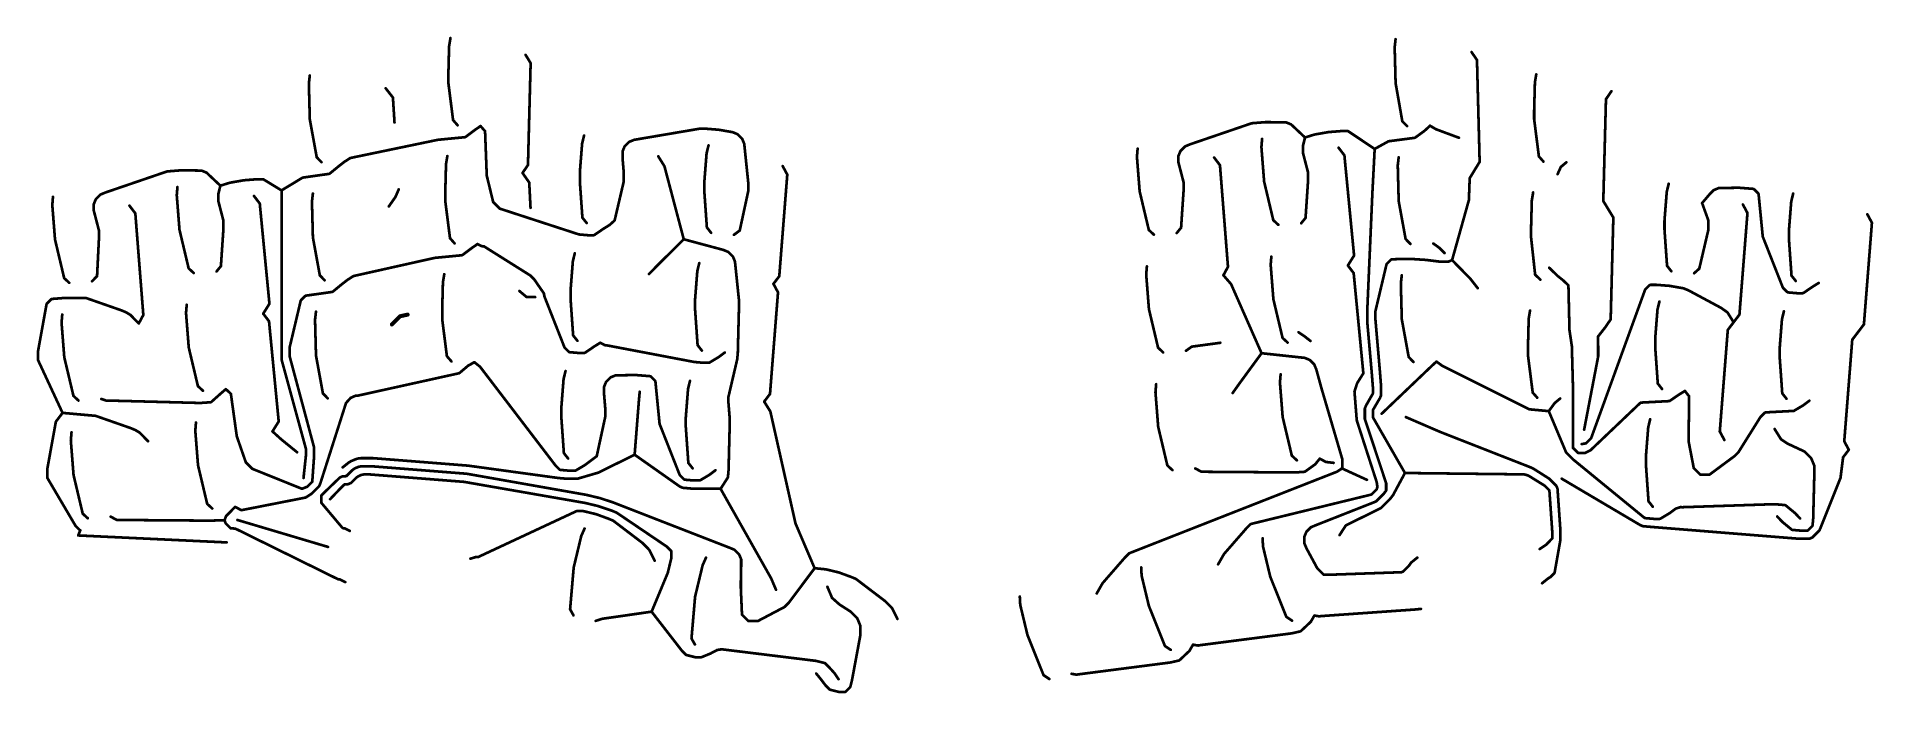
# Model space of a CAD drawing. Extents: x -169 to 103, y -40 to 57.
import ezdxf

# ---------------------------------------------------------------- set-up
doc = ezdxf.new("R2010")
doc.units = 0
doc.layers.get('0').update_dxf_attribs({"linetype": 'CONTINUOUS', "lineweight": 0})
doc.layers.add('B_Cu_____________', color=7, linetype='CONTINUOUS', lineweight=0)

# ---------------------------------------------------------------- blocks, each defined once
blk = doc.blocks.new('UNIT_DISC')
at = {"const_width": 0.5}
blk.add_lwpolyline([(0.25, 0, 1), (-0.25, 0, 1)], format="xyb", close=True, dxfattribs=at)

msp = doc.modelspace()

# ---------------------------------------------------------------- linework, layer by layer
at = {"layer": 'B_Cu_____________'}
for points, const_width in [([(-108.4291, 51.628), (-108.3271, 55.5213)], 0.4), ([(-108.3271, 55.5213), (-108.3219, 55.7212)], 0.4), ([(-108.3219, 55.7212), (-108.1231, 56.9174)], 0.4), ([(-96.9845, 54.425), (-96.2399, 53.2041)], 0.4), ([(31.7893, 55.5501), (31.9252, 56.7551)], 0.4), ([(31.7945, 55.3502), (31.7893, 55.5501)], 0.4), ([(31.9281, 50.2485), (31.7945, 55.3502)], 0.4), ([(43.179, 54.8491), (43.9864, 53.6688)], 0.4), ([(-108.4291, 50.4402), (-108.4291, 51.628)], 0.4), ([(-96.2451, 53.0042), (-96.6279, 38.3887)], 0.4), ([(-96.2399, 53.2041), (-96.2451, 53.0042)], 0.4), ([(43.9864, 53.6688), (43.9916, 53.4689)], 0.4), ([(43.9916, 53.4689), (43.9936, 53.3914)], 0.4), ([(43.9936, 53.3914), (44.3764, 38.7759)], 0.4), ([(52.568, 50.3402), (52.7671, 51.5364)], 0.4), ([(-129.1019, 50.1692), (-128.965, 51.3741)], 0.4), ([(-129.0967, 49.9693), (-129.1019, 50.1692)], 0.4), ([(-128.962, 44.8675), (-129.0967, 49.9693)], 0.4), ([(-117.7112, 49.4681), (-116.6446, 48.1049)], 0.4), ([(-108.4291, 50.2742), (-108.4291, 50.4402)], 0.4), ([(-108.429, 50.2485), (-108.4291, 50.2742)], 0.4), ([(-107.7326, 44.7774), (-108.429, 50.2485)], 0.4), ([(32.9194, 44.6088), (31.9281, 50.2485)], 0.4), ([(52.4611, 46.247), (52.5628, 50.1403)], 0.4), ([(52.5628, 50.1403), (52.568, 50.3402)], 0.4), ([(63.0982, 47.8637), (63.9057, 49.044)], 0.4), ([(-116.6446, 48.1049), (-116.4135, 44.4306)], 0.4), ([(52.4611, 45.0335), (52.4611, 46.247)], 0.4), ([(62.7082, 32.9707), (63.091, 47.5863)], 0.4), ([(63.091, 47.5863), (63.093, 47.6638)], 0.4), ([(63.093, 47.6638), (63.0982, 47.8637)], 0.4), ([(-127.9389, 39.2685), (-128.962, 44.8675)], 0.4), ([(-107.7326, 44.7653), (-107.7326, 44.7774)], 0.4), ([(-107.0609, 44), (-107.7326, 44.7653)], 0.4), ([(-103.6629, 43.8814), (-104.5392, 43.2749)], 0.4), ([(-103.6629, 43.8814), (-102.9912, 43.1161)], 0.4), ([(-80.9028, 41.8403), (-71.2669, 43.4786)], 0.4), ([(-71.2669, 43.4786), (-71.1612, 43.491)], 0.4), ([(-71.1612, 43.491), (-70.3324, 43.491)], 0.4), ([(-70.3324, 43.491), (-68.3818, 43.3375)], 0.4), ([(1.4674, 41.1734), (10.5414, 44.2738)], 0.4), ([(10.5414, 44.2738), (10.5926, 44.2882)], 0.4), ([(10.5926, 44.2882), (10.6439, 44.3026)], 0.4), ([(10.6439, 44.3026), (12.2625, 44.43)], 0.4), ([(12.2625, 44.43), (12.5945, 44.4561)], 0.4), ([(12.5945, 44.4561), (13.4233, 44.4561)], 0.4), ([(13.4233, 44.4561), (15.7148, 44.4259)], 0.4), ([(15.7148, 44.4259), (16.4499, 44.1214)], 0.4), ([(16.4499, 44.1214), (18.5059, 42.1855)], 0.4), ([(32.9194, 44.5994), (32.9194, 44.6088)], 0.4), ([(33.6303, 43.8703), (32.9194, 44.5994)], 0.4), ([(36.2554, 43.2115), (37.0297, 43.9297)], 0.4), ([(37.0297, 43.9297), (37.9305, 43.3973)], 0.4), ([(37.9305, 43.3973), (37.9417, 43.3973)], 0.4), ([(37.9417, 43.3973), (41.3056, 42.1492)], 0.4), ([(52.4611, 44.8675), (52.4611, 45.0335)], 0.4), ([(53.1577, 39.3964), (52.4611, 44.8675)], 0.4), ([(-110.0418, 41.8321), (-122.9376, 39.1528)], 0.4), ([(-109.9369, 41.85), (-110.0418, 41.8321)], 0.4), ([(-106.0231, 42.2263), (-109.9369, 41.85)], 0.4), ([(-105.9265, 42.2421), (-106.0231, 42.2263)], 0.4), ([(-105.8848, 42.2678), (-105.9265, 42.2421)], 0.4), ([(-105.8432, 42.2936), (-105.8848, 42.2678)], 0.4), ([(-104.5453, 43.2689), (-105.8432, 42.2936)], 0.4), ([(-104.5392, 43.2749), (-104.5453, 43.2689)], 0.4), ([(-102.9912, 43.1161), (-102.9912, 43.104)], 0.4), ([(-102.9912, 43.104), (-102.742, 36.5313)], 0.4), ([(-88.9474, 37.0333), (-88.6284, 41.0872)], 0.4), ([(-88.6284, 41.0872), (-88.6127, 41.2866)], 0.4), ([(-88.6127, 41.2866), (-88.3244, 42.4686)], 0.4), ([(-82.6225, 40.1207), (-82.318, 40.8558)], 0.4), ([(-82.318, 40.8558), (-82.2005, 40.9733)], 0.4), ([(-82.2005, 40.9733), (-81.6379, 41.5358)], 0.4), ([(-81.6379, 41.5358), (-81.6142, 41.5457)], 0.4), ([(-81.6142, 41.5457), (-81.4966, 41.5944)], 0.4), ([(-81.4966, 41.5944), (-80.9028, 41.8403)], 0.4), ([(-70.1697, 39.8351), (-69.8814, 41.0171)], 0.4), ([(-68.3818, 43.3375), (-66.3102, 42.9744)], 0.4), ([(-66.3102, 42.9744), (-65.5751, 42.6699)], 0.4), ([(-65.5751, 42.6699), (-65.4576, 42.5524)], 0.4), ([(-65.4576, 42.5524), (-64.895, 41.9898)], 0.4), ([(-64.895, 41.9898), (-64.8851, 41.9661)], 0.4), ([(-64.8851, 41.9661), (-64.5905, 41.2547)], 0.4), ([(-64.5905, 41.2547), (-64.0034, 35.5818)], 0.4), ([(0.1696, 40.3064), (0.7322, 40.8689)], 0.4), ([(0.7322, 40.8689), (0.756, 40.8788)], 0.4), ([(0.756, 40.8788), (1.038, 40.9956)], 0.4), ([(1.038, 40.9956), (1.4674, 41.1734)], 0.4), ([(12.0435, 40.7696), (12.1435, 41.9822)], 0.4), ([(12.0592, 40.5702), (12.0435, 40.7696)], 0.4), ([(18.1907, 40.9053), (18.5059, 42.1855)], 0.4), ([(18.1907, 40.1097), (18.1907, 40.9053)], 0.4), ([(18.5059, 42.1855), (19.9104, 42.6249)], 0.4), ([(19.9104, 42.6249), (21.982, 42.9881)], 0.4), ([(21.982, 42.9881), (23.1981, 43.0838)], 0.4), ([(23.1981, 43.0838), (23.9326, 43.1416)], 0.4), ([(23.4816, 40.6677), (24.3465, 39.5311)], 0.4), ([(23.9326, 43.1416), (24.7614, 43.1416)], 0.4), ([(24.7614, 43.1416), (24.8671, 43.1292)], 0.4), ([(24.8671, 43.1292), (24.9598, 43.0771)], 0.4), ([(24.9598, 43.0771), (28.8282, 40.4922)], 0.4), ([(28.8282, 40.4922), (30.8504, 41.6131)], 0.4), ([(30.8504, 41.6131), (30.9023, 41.6248)], 0.4), ([(30.9023, 41.6248), (30.9543, 41.6365)], 0.4), ([(30.9543, 41.6365), (34.7077, 42.1303)], 0.4), ([(34.7077, 42.1303), (34.8034, 42.1511)], 0.4), ([(34.8034, 42.1511), (34.8838, 42.2069)], 0.4), ([(34.8838, 42.2069), (36.234, 43.1902)], 0.4), ([(36.234, 43.1902), (36.2554, 43.2115)], 0.4), ([(-127.9389, 39.2591), (-127.9389, 39.2685)], 0.4), ([(-127.2281, 38.53), (-127.9389, 39.2591)], 0.4), ([(-124.6801, 37.93), (-125.9746, 36.8666)], 0.4), ([(-124.6721, 37.9379), (-124.6801, 37.93)], 0.4), ([(-123.8287, 38.5894), (-124.6721, 37.9379)], 0.4), ([(-122.947, 39.1528), (-123.8287, 38.5894)], 0.4), ([(-122.9376, 39.1528), (-122.947, 39.1528)], 0.4), ([(-108.8872, 34.134), (-108.7852, 38.0273)], 0.4), ([(-108.7852, 38.0273), (-108.78, 38.2272)], 0.4), ([(-108.78, 38.2272), (-108.5812, 39.4234)], 0.4), ([(-96.6351, 38.1113), (-97.4426, 36.931)], 0.4), ([(-96.6299, 38.3112), (-96.6351, 38.1113)], 0.4), ([(-96.6279, 38.3887), (-96.6299, 38.3112)], 0.4), ([(-82.6225, 39.3507), (-82.6225, 40.1207)], 0.4), ([(-82.6225, 39.1847), (-82.6225, 39.3507)], 0.4), ([(-82.6224, 39.1591), (-82.6225, 39.1847)], 0.4), ([(-82.4464, 37.0333), (-82.6224, 39.1591)], 0.4), ([(-77.3316, 39.3967), (-76.4133, 37.9295)], 0.4), ([(-76.4133, 37.9295), (-76.4133, 37.9275)], 0.4), ([(-76.4133, 37.9275), (-73.5515, 27.1069)], 0.4), ([(-70.5044, 35.5818), (-70.1854, 39.6357)], 0.4), ([(-70.1854, 39.6357), (-70.1697, 39.8351)], 0.4), ([(-58.8886, 37.9452), (-58.2121, 36.6872)], 0.4), ([(-6.3996, 39.3181), (-6.2995, 40.5307)], 0.4), ([(-6.3839, 39.1187), (-6.3996, 39.3181)], 0.4), ([(-5.9965, 34.2023), (-6.3839, 39.1187)], 0.4), ([(-0.2523, 39.4538), (-0.2425, 39.4775)], 0.4), ([(-0.2523, 38.6582), (-0.2523, 39.4538)], 0.4), ([(-0.2523, 38.4922), (-0.2523, 38.6582)], 0.4), ([(0.5043, 35.5818), (-0.2523, 38.4922)], 0.4), ([(-0.2425, 39.4775), (-0.0711, 39.8914)], 0.4), ([(-0.0711, 39.8914), (0.0521, 40.1889)], 0.4), ([(0.0521, 40.1889), (0.1696, 40.3064)], 0.4), ([(5.0386, 39.2162), (5.9035, 38.0796)], 0.4), ([(5.9035, 38.0796), (5.9192, 37.8802)], 0.4), ([(12.4464, 35.6538), (12.0592, 40.5702)], 0.4), ([(18.1907, 39.9437), (18.1907, 40.1097)], 0.4), ([(18.9473, 37.0333), (18.1907, 39.9437)], 0.4), ([(24.3465, 39.5311), (24.3622, 39.3317)], 0.4), ([(24.3622, 39.3317), (24.3674, 39.2652)], 0.4), ([(24.3674, 39.2652), (25.7728, 24.7169)], 0.4), ([(28.4881, 33.9839), (28.8282, 40.4922)], 0.4), ([(32.2474, 38.0561), (32.3833, 39.2611)], 0.4), ([(32.2526, 37.8562), (32.2474, 38.0561)], 0.4), ([(44.3816, 38.576), (43.6371, 37.3551)], 0.4), ([(44.3764, 38.7759), (44.3816, 38.576)], 0.4), ([(53.1577, 39.3843), (53.1577, 39.3964)], 0.4), ([(53.8294, 38.619), (53.1577, 39.3843)], 0.4), ([(57.2274, 38.5004), (56.4166, 37.8237)], 0.4), ([(-150.1781, 37.134), (-159.252, 34.0336)], 0.4), ([(-150.0756, 37.1628), (-150.1781, 37.134)], 0.4), ([(-148.125, 37.3163), (-150.0756, 37.1628)], 0.4), ([(-147.2962, 37.3163), (-148.125, 37.3163)], 0.4), ([(-145.0047, 37.2861), (-147.2962, 37.3163)], 0.4), ([(-144.4987, 37.0765), (-145.0047, 37.2861)], 0.4), ([(-144.2696, 36.9816), (-144.4987, 37.0765)], 0.4), ([(-142.2137, 35.0458), (-144.2696, 36.9816)], 0.4), ([(-142.2137, 35.0458), (-140.8091, 35.4851)], 0.4), ([(-140.8091, 35.4851), (-138.7375, 35.8483)], 0.4), ([(-138.7375, 35.8483), (-136.7869, 36.0018)], 0.4), ([(-136.7869, 36.0018), (-135.9581, 36.0018)], 0.4), ([(-135.9581, 36.0018), (-135.9052, 35.9956)], 0.4), ([(-135.9052, 35.9956), (-135.8524, 35.9894)], 0.4), ([(-135.8524, 35.9894), (-135.7597, 35.9373)], 0.4), ([(-135.7597, 35.9373), (-133.1527, 34.3489)], 0.4), ([(-130.0398, 36.232), (-133.1527, 34.3489)], 0.4), ([(-129.9359, 36.2554), (-130.0398, 36.232)], 0.4), ([(-126.1507, 36.79), (-129.9359, 36.2554)], 0.4), ([(-126.1028, 36.8004), (-126.1507, 36.79)], 0.4), ([(-126.055, 36.8108), (-126.1028, 36.8004)], 0.4), ([(-125.9746, 36.8666), (-126.055, 36.8108)], 0.4), ([(-102.742, 36.5313), (-101.789, 32.6166)], 0.4), ([(-97.4426, 36.931), (-96.4488, 35.5138)], 0.4), ([(-96.4488, 35.5138), (-96.2539, 31.762)], 0.4), ([(-88.9474, 35.8455), (-88.9474, 37.0333)], 0.4), ([(-88.9474, 35.6795), (-88.9474, 35.8455)], 0.4), ([(-88.9473, 35.6538), (-88.9474, 35.6795)], 0.4), ([(-88.5703, 30.3276), (-88.9473, 35.6538)], 0.4), ([(-83.7926, 29.9004), (-82.4464, 35.6539)], 0.4), ([(-82.4464, 35.8199), (-82.4464, 37.0333)], 0.4), ([(-82.4464, 35.6539), (-82.4464, 35.8199)], 0.4), ([(-70.5044, 34.394), (-70.5044, 35.5818)], 0.4), ([(-64.0034, 35.5818), (-64.0034, 34.3684)], 0.4), ([(-58.2278, 36.4878), (-59.3817, 21.8352)], 0.4), ([(-58.2121, 36.6872), (-58.2278, 36.4878)], 0.4), ([(0.5044, 35.5562), (0.5043, 35.5818)], 0.4), ([(0.5044, 34.3684), (0.5044, 35.5562)], 0.4), ([(5.9192, 37.8802), (5.9244, 37.8137)], 0.4), ([(5.9244, 37.8137), (7.0725, 23.2275)], 0.4), ([(13.8022, 29.9442), (12.4464, 35.6538)], 0.4), ([(18.5865, 30.286), (18.9474, 35.6539)], 0.4), ([(18.9474, 37.0077), (18.9473, 37.0333)], 0.4), ([(18.9474, 35.8199), (18.9474, 37.0077)], 0.4), ([(18.9474, 35.6539), (18.9474, 35.8199)], 0.4), ([(32.3862, 32.7545), (32.2526, 37.8562)], 0.4), ([(42.8957, 35.8462), (42.7853, 32.9047)], 0.4), ([(43.6371, 37.3551), (42.8925, 36.1342)], 0.4), ([(42.8925, 36.1342), (42.8977, 35.9343)], 0.4), ([(42.8977, 35.9343), (42.8957, 35.8462)], 0.4), ([(56.414, 37.821), (55.9309, 36.7522)], 0.4), ([(56.4166, 37.8237), (56.414, 37.821)], 0.4), ([(72.1068, 34.1468), (72.3951, 35.3288)], 0.4), ([(-167.119, 32.1783), (-167.0189, 33.3909)], 0.4), ([(-160.6672, 33.0491), (-160.9717, 32.314)], 0.4), ([(-160.5497, 33.1666), (-160.6672, 33.0491)], 0.4), ([(-159.9871, 33.7291), (-160.5497, 33.1666)], 0.4), ([(-159.9634, 33.739), (-159.9871, 33.7291)], 0.4), ([(-159.2847, 34.0201), (-159.9634, 33.739)], 0.4), ([(-159.252, 34.0336), (-159.2847, 34.0201)], 0.4), ([(-148.6761, 33.6298), (-148.576, 34.8424)], 0.4), ([(-148.6604, 33.4304), (-148.6761, 33.6298)], 0.4), ([(-148.273, 28.514), (-148.6604, 33.4304)], 0.4), ([(-142.5288, 33.7655), (-142.2137, 35.0458)], 0.4), ([(-142.5288, 32.9955), (-142.5288, 33.7655)], 0.4), ([(-142.5288, 32.8295), (-142.5288, 32.9955)], 0.4), ([(-142.5287, 32.8039), (-142.5288, 32.8295)], 0.4), ([(-141.7721, 29.8935), (-142.5287, 32.8039)], 0.4), ([(-137.2379, 33.5279), (-136.373, 32.3913)], 0.4), ([(-133.1527, 34.3489), (-133.1445, 9.2959)], 0.4), ([(-128.6438, 32.6751), (-128.5069, 33.88)], 0.4), ([(-128.6386, 32.4752), (-128.6438, 32.6751)], 0.4), ([(-128.5039, 27.3734), (-128.6386, 32.4752)], 0.4), ([(-117.2531, 31.974), (-116.2593, 33.3911)], 0.4), ([(-116.2593, 33.4039), (-115.789, 34.4945)], 0.4), ([(-116.2593, 33.3911), (-116.2593, 33.4039)], 0.4), ([(-108.8872, 32.9462), (-108.8872, 34.134)], 0.4), ([(-108.8872, 32.7802), (-108.8872, 32.9462)], 0.4), ([(-108.8871, 32.7545), (-108.8872, 32.7802)], 0.4), ([(-108.1907, 27.2834), (-108.8871, 32.7545)], 0.4), ([(-101.789, 32.6166), (-100.9397, 31.7673)], 0.4), ([(-70.5044, 34.228), (-70.5044, 34.394)], 0.4), ([(-70.5043, 34.2023), (-70.5044, 34.228)], 0.4), ([(-70.1273, 28.8761), (-70.5043, 34.2023)], 0.4), ([(-64.0034, 34.2024), (-65.254, 28.4093)], 0.4), ([(-64.0034, 34.3684), (-64.0034, 34.2024)], 0.4), ([(-4.6408, 28.4927), (-5.9965, 34.2023)], 0.4), ([(0.1435, 28.8345), (0.5044, 34.2024)], 0.4), ([(0.5044, 34.2024), (0.5044, 34.3684)], 0.4), ([(27.7457, 16.9612), (28.4881, 33.9839)], 0.4), ([(33.4094, 27.1555), (32.3862, 32.7545)], 0.4), ([(42.7853, 32.9047), (40.2975, 24.0173)], 0.4), ([(52.003, 28.7529), (52.1047, 32.6462)], 0.4), ([(52.1047, 32.6462), (52.1099, 32.8461)], 0.4), ([(52.1099, 32.8461), (52.309, 34.0423)], 0.4), ([(62.703, 32.7708), (62.7082, 32.9707)], 0.4), ([(63.4476, 31.5499), (62.703, 32.7708)], 0.4), ([(71.7721, 29.8935), (72.0911, 33.9474)], 0.4), ([(72.0911, 33.9474), (72.1068, 34.1468)], 0.4), ([(78.4014, 33.716), (77.3448, 32.4675)], 0.4), ([(78.273, 29.8935), (77.3448, 32.4675)], 0.4), ([(78.5189, 33.8335), (78.4014, 33.716)], 0.4), ([(79.0815, 34.396), (78.5189, 33.8335)], 0.4), ([(79.1053, 34.4059), (79.0815, 34.396)], 0.4), ([(79.2276, 34.4566), (79.1053, 34.4059)], 0.4), ([(79.8167, 34.7005), (79.2276, 34.4566)], 0.4), ([(82.1081, 34.7308), (79.8167, 34.7005)], 0.4), ([(82.9369, 34.7308), (82.1081, 34.7308)], 0.4), ([(84.8875, 34.5773), (82.9369, 34.7308)], 0.4), ([(84.99, 34.5485), (84.8875, 34.5773)], 0.4), ([(85.0734, 34.4825), (84.99, 34.5485)], 0.4), ([(85.6595, 33.8964), (85.0734, 34.4825)], 0.4), ([(85.7116, 33.8037), (85.6595, 33.8964)], 0.4), ([(85.7241, 33.698), (85.7116, 33.8037)], 0.4), ([(86.332, 27.5001), (85.7241, 33.698)], 0.4), ([(90.215, 28.442), (90.534, 32.4959)], 0.4), ([(90.534, 32.4959), (90.5497, 32.6953)], 0.4), ([(90.5497, 32.6953), (90.838, 33.8773)], 0.4), ([(-167.1033, 31.9789), (-167.119, 32.1783)], 0.4), ([(-166.7159, 27.0625), (-167.1033, 31.9789)], 0.4), ([(-160.9717, 32.314), (-160.9717, 31.544)], 0.4), ([(-160.9717, 31.544), (-160.9717, 31.378)], 0.4), ([(-160.9717, 31.378), (-160.9716, 31.3524)], 0.4), ([(-160.9716, 31.3524), (-160.215, 28.442)], 0.4), ([(-155.6808, 32.0764), (-154.8159, 30.9398)], 0.4), ([(-154.8159, 30.9398), (-154.8002, 30.7404)], 0.4), ([(-154.8002, 30.7404), (-154.795, 30.6739)], 0.4), ([(-154.795, 30.6739), (-153.647, 16.0877)], 0.4), ([(-141.7721, 28.6801), (-141.7721, 29.8935)], 0.4), ([(-136.373, 32.3913), (-136.3573, 32.1919)], 0.4), ([(-136.3573, 32.1919), (-136.3521, 32.1254)], 0.4), ([(-136.3521, 32.1254), (-134.9465, 17.5772)], 0.4), ([(-100.9397, 31.7673), (-100.8222, 31.6498)], 0.4), ([(-100.8222, 31.6498), (-89.1609, 27.8489)], 0.4), ([(-88.5703, 30.3128), (-88.5703, 30.3276)], 0.4), ([(-87.9396, 29.5134), (-88.5703, 30.3128)], 0.4), ([(-84.5526, 29.217), (-83.7926, 29.8947)], 0.4), ([(-83.7926, 29.8947), (-83.7926, 29.9004)], 0.4), ([(13.8022, 29.9375), (13.8022, 29.9442)], 0.4), ([(14.5502, 29.2466), (13.8022, 29.9375)], 0.4), ([(17.942, 29.4838), (18.5865, 30.2721)], 0.4), ([(18.5865, 30.2721), (18.5865, 30.286)], 0.4), ([(63.4476, 31.5499), (64.1921, 30.329)], 0.4), ([(64.1869, 30.1291), (63.8041, 15.5136)], 0.4), ([(64.1921, 30.329), (64.1869, 30.1291)], 0.4), ([(71.7721, 28.68), (71.7721, 29.8935)], 0.4), ([(78.2731, 29.8679), (78.273, 29.8935)], 0.4), ([(78.2731, 28.6801), (78.2731, 29.8679)], 0.4), ([(84.0487, 30.7995), (82.8948, 16.1469)], 0.4), ([(83.3879, 32.2569), (84.0644, 30.9989)], 0.4), ([(84.0644, 30.9989), (84.0487, 30.7995)], 0.4), ([(101.8308, 30.8054), (102.5073, 29.5474)], 0.4), ([(-165.3602, 21.3529), (-166.7159, 27.0625)], 0.4), ([(-160.215, 27.0626), (-160.4848, 21.6503)], 0.4), ([(-160.215, 28.442), (-160.215, 27.2286)], 0.4), ([(-160.215, 27.2286), (-160.215, 27.0626)], 0.4), ([(-146.9173, 22.8044), (-148.273, 28.514)], 0.4), ([(-142.1329, 23.1462), (-141.7721, 28.5141)], 0.4), ([(-141.7721, 28.5141), (-141.7721, 28.6801)], 0.4), ([(-127.4808, 21.7744), (-128.5039, 27.3734)], 0.4), ([(-108.1907, 27.2713), (-108.1907, 27.2834)], 0.4), ([(-107.519, 26.506), (-108.1907, 27.2713)], 0.4), ([(-89.1609, 27.8489), (-89.1139, 27.8351)], 0.4), ([(-89.1139, 27.8351), (-89.067, 27.8214)], 0.4), ([(-89.067, 27.8214), (-88.8677, 27.8039)], 0.4), ([(-88.8677, 27.8039), (-88.4988, 27.7716)], 0.4), ([(-88.4988, 27.7716), (-87.9711, 27.7255)], 0.4), ([(-87.9711, 27.7255), (-87.7719, 27.7081)], 0.4), ([(-87.7719, 27.7081), (-86.9431, 27.7081)], 0.4), ([(-86.9431, 27.7081), (-86.8944, 27.7135)], 0.4), ([(-86.8944, 27.7135), (-86.8458, 27.7189)], 0.4), ([(-86.8458, 27.7189), (-86.8029, 27.7424)], 0.4), ([(-86.8029, 27.7424), (-86.76, 27.766)], 0.4), ([(-86.76, 27.766), (-85.4635, 28.6531)], 0.4), ([(-85.4635, 28.6531), (-85.4594, 28.6572)], 0.4), ([(-85.4594, 28.6572), (-84.5526, 29.217)], 0.4), ([(-77.4554, 23.2285), (-73.5515, 27.1069)], 0.4), ([(-73.5515, 27.1069), (-67.6833, 25.5284)], 0.4), ([(-70.1273, 28.8613), (-70.1273, 28.8761)], 0.4), ([(-69.4966, 28.0619), (-70.1273, 28.8613)], 0.4), ([(-65.2645, 28.3988), (-66.1096, 27.7655)], 0.4), ([(-65.254, 28.4093), (-65.2645, 28.3988)], 0.4), ([(-4.6408, 28.486), (-4.6408, 28.4927)], 0.4), ([(-3.8928, 27.7951), (-4.6408, 28.486)], 0.4), ([(-0.501, 28.0323), (0.1435, 28.8206)], 0.4), ([(0.1435, 28.8206), (0.1435, 28.8345)], 0.4), ([(33.4094, 27.1461), (33.4094, 27.1555)], 0.4), ([(34.1203, 26.417), (33.4094, 27.1461)], 0.4), ([(52.003, 27.5394), (52.003, 28.7529)], 0.4), ([(52.003, 27.3734), (52.003, 27.5394)], 0.4), ([(52.6036, 21.8625), (52.003, 27.3734)], 0.4), ([(71.7721, 28.514), (71.7721, 28.68)], 0.4), ([(72.1491, 23.1877), (71.7721, 28.514)], 0.4), ([(76.9268, 22.7607), (78.2731, 28.5141)], 0.4), ([(78.2731, 28.5141), (78.2731, 28.6801)], 0.4), ([(89.2919, 19.9908), (86.332, 27.5001)], 0.4), ([(90.215, 27.2285), (90.215, 28.442)], 0.4), ([(90.215, 27.0625), (90.215, 27.2285)], 0.4), ([(90.592, 21.7362), (90.215, 27.0625)], 0.4), ([(102.4916, 29.348), (101.3377, 14.6954)], 0.4), ([(102.5073, 29.5474), (102.4916, 29.348)], 0.4), ([(-110.4999, 24.3381), (-122.4795, 21.6587)], 0.4), ([(-110.395, 24.356), (-110.4999, 24.3381)], 0.4), ([(-106.4812, 24.7323), (-110.395, 24.356)], 0.4), ([(-106.3846, 24.7481), (-106.4812, 24.7323)], 0.4), ([(-106.3429, 24.7738), (-106.3846, 24.7481)], 0.4), ([(-106.3013, 24.7996), (-106.3429, 24.7738)], 0.4), ([(-105.0034, 25.7749), (-106.3013, 24.7996)], 0.4), ([(-104.9973, 25.7809), (-105.0034, 25.7749)], 0.4), ([(-104.121, 26.3874), (-104.9973, 25.7809)], 0.4), ([(-103.4308, 26.0659), (-104.121, 26.3874)], 0.4), ([(-103.2309, 26.0589), (-103.4308, 26.0659)], 0.4), ([(-103.1552, 26.0562), (-103.2309, 26.0589)], 0.4), ([(-96.3678, 21.789), (-103.1552, 26.0562)], 0.4), ([(-89.9857, 23.8405), (-89.6974, 25.0225)], 0.4), ([(-67.6833, 25.5284), (-66.9482, 25.2239)], 0.4), ([(-66.9482, 25.2239), (-66.8307, 25.1064)], 0.4), ([(-66.8307, 25.1064), (-66.2681, 24.5438)], 0.4), ([(-66.2681, 24.5438), (-66.2582, 24.5201)], 0.4), ([(-66.2582, 24.5201), (-66.155, 24.271)], 0.4), ([(13.4165, 23.3235), (13.5165, 24.5361)], 0.4), ([(25.7728, 24.6888), (24.8546, 23.2216)], 0.4), ([(25.7728, 24.7169), (25.7728, 24.6888)], 0.4), ([(37.5197, 26.4764), (38.3853, 25.8547)], 0.4), ([(38.3853, 25.8547), (39.173, 25.0705)], 0.4), ([(-160.4848, 21.6503), (-161.2204, 20.8925)], 0.4), ([(-146.9173, 22.7977), (-146.9173, 22.8044)], 0.4), ([(-146.1693, 22.1068), (-146.9173, 22.7977)], 0.4), ([(-142.7775, 22.344), (-142.1329, 23.1323)], 0.4), ([(-142.1329, 23.1323), (-142.1329, 23.1462)], 0.4), ([(-127.4808, 21.765), (-127.4808, 21.7744)], 0.4), ([(-126.77, 21.0359), (-127.4808, 21.765)], 0.4), ([(-122.4889, 21.6587), (-123.3706, 21.0953)], 0.4), ([(-122.4795, 21.6587), (-122.4889, 21.6587)], 0.4), ([(-109.2381, 20.7332), (-109.0393, 21.9294)], 0.4), ([(-96.281, 21.7275), (-96.3678, 21.789)], 0.4), ([(-95.6949, 21.1414), (-96.281, 21.7275)], 0.4), ([(-90.3204, 19.5872), (-90.0014, 23.6411)], 0.4), ([(-90.0014, 23.6411), (-89.9857, 23.8405)], 0.4), ([(-78.7046, 21.9506), (-77.4752, 23.2087)], 0.4), ([(-77.4752, 23.2087), (-77.4554, 23.2285)], 0.4), ([(-71.8775, 18.1358), (-71.5585, 22.1897)], 0.4), ([(-71.5585, 22.1897), (-71.5428, 22.3891)], 0.4), ([(-71.5428, 22.3891), (-71.2545, 23.5711)], 0.4), ([(-66.155, 24.271), (-66.1299, 24.2104)], 0.4), ([(-66.1299, 24.2104), (-65.9636, 23.8087)], 0.4), ([(-65.9636, 23.8087), (-65.3765, 18.1358)], 0.4), ([(-59.3974, 21.6358), (-60.2617, 20.4992)], 0.4), ([(-59.3817, 21.8352), (-59.3974, 21.6358)], 0.4), ([(-5.0265, 21.8721), (-4.9264, 23.0847)], 0.4), ([(-5.0108, 21.6727), (-5.0265, 21.8721)], 0.4), ([(-4.6234, 16.7563), (-5.0108, 21.6727)], 0.4), ([(7.0882, 23.0281), (6.4117, 21.7702)], 0.4), ([(6.4117, 21.7702), (7.5481, 20.4647)], 0.4), ([(7.0725, 23.2275), (7.0882, 23.0281)], 0.4), ([(13.4322, 23.1241), (13.4165, 23.3235)], 0.4), ([(13.8194, 18.2077), (13.4322, 23.1241)], 0.4), ([(24.8546, 23.2216), (25.7195, 22.085)], 0.4), ([(25.7195, 22.085), (25.7352, 21.8856)], 0.4), ([(25.7352, 21.8856), (25.7404, 21.8191)], 0.4), ([(25.7404, 21.8191), (27.1459, 7.2709)], 0.4), ([(30.5788, 23.3816), (28.9462, 16.4899)], 0.4), ([(30.6356, 23.4715), (30.5788, 23.3816)], 0.4), ([(31.2217, 24.0576), (30.6356, 23.4715)], 0.4), ([(31.3085, 24.1191), (31.2217, 24.0576)], 0.4), ([(31.3604, 24.1308), (31.3085, 24.1191)], 0.4), ([(31.4124, 24.1425), (31.3604, 24.1308)], 0.4), ([(32.1981, 24.1631), (31.4124, 24.1425)], 0.4), ([(33.1683, 24.1885), (32.1981, 24.1631)], 0.4), ([(32.7055, 20.5621), (32.8414, 21.7671)], 0.4), ([(33.3683, 24.1937), (33.1683, 24.1885)], 0.4), ([(34.1971, 24.1937), (33.3683, 24.1937)], 0.4), ([(36.4212, 24.0488), (34.1971, 24.1937)], 0.4), ([(38.6387, 23.77), (36.4212, 24.0488)], 0.4), ([(39.7073, 23.77), (38.6387, 23.77)], 0.4), ([(39.7177, 23.7743), (39.7073, 23.77)], 0.4), ([(40.2975, 24.0173), (39.7177, 23.7743)], 0.4), ([(43.0286, 21.2341), (40.2975, 24.0173)], 0.4), ([(52.6096, 21.8565), (52.6036, 21.8625)], 0.4), ([(53.3713, 21.1249), (52.6096, 21.8565)], 0.4), ([(54.6889, 22.8801), (55.9374, 21.6724)], 0.4), ([(55.9374, 21.6724), (56.7693, 21.0063)], 0.4), ([(72.1491, 23.173), (72.1491, 23.1877)], 0.4), ([(72.7799, 22.3736), (72.1491, 23.173)], 0.4), ([(76.1669, 22.0772), (76.9268, 22.7549)], 0.4), ([(76.9268, 22.7549), (76.9268, 22.7607)], 0.4), ([(90.592, 21.7215), (90.592, 21.7362)], 0.4), ([(91.2228, 20.9221), (90.592, 21.7215)], 0.4), ([(-165.3602, 21.3462), (-165.3602, 21.3529)], 0.4), ([(-164.6122, 20.6553), (-165.3602, 21.3462)], 0.4), ([(-125.6926, 19.2959), (-129.4778, 18.7614)], 0.4), ([(-125.6447, 19.3063), (-125.6926, 19.2959)], 0.4), ([(-125.5969, 19.3167), (-125.6447, 19.3063)], 0.4), ([(-125.5165, 19.3725), (-125.5969, 19.3167)], 0.4), ([(-124.222, 20.4359), (-125.5165, 19.3725)], 0.4), ([(-124.214, 20.4438), (-124.222, 20.4359)], 0.4), ([(-123.3706, 21.0953), (-124.214, 20.4438)], 0.4), ([(-109.3453, 16.64), (-109.2433, 20.5333)], 0.4), ([(-109.2433, 20.5333), (-109.2381, 20.7332)], 0.4), ([(-97.9007, 19.437), (-96.8718, 18.5757)], 0.4), ([(-94.2746, 19.0864), (-95.6949, 21.1414)], 0.4), ([(-94.2703, 19.076), (-94.2746, 19.0864)], 0.4), ([(-94.2033, 18.6453), (-94.2703, 19.076)], 0.4), ([(-90.3204, 18.3994), (-90.3204, 19.5872)], 0.4), ([(-59.6009, 19.0418), (-60.7549, 4.3891)], 0.4), ([(-60.2617, 20.4992), (-59.5852, 19.2412)], 0.4), ([(-59.5852, 19.2412), (-59.6009, 19.0418)], 0.4), ([(7.5481, 20.4647), (12.067, 10.2202)], 0.4), ([(32.7107, 20.3622), (32.7055, 20.5621)], 0.4), ([(32.8443, 15.2605), (32.7107, 20.3622)], 0.4), ([(43.0286, 21.2243), (43.0286, 21.2341)], 0.4), ([(44.0952, 19.8611), (43.0286, 21.2243)], 0.4), ([(57.5309, 20.2746), (56.7693, 21.0063)], 0.4), ([(57.5368, 20.2686), (57.5309, 20.2746)], 0.4), ([(57.69, 13.6562), (57.5368, 20.2686)], 0.4), ([(60.9025, -2.3621), (68.8917, 19.6226)], 0.4), ([(68.8917, 19.6226), (68.9577, 19.7061)], 0.4), ([(68.9577, 19.7061), (69.5438, 20.2922)], 0.4), ([(69.5438, 20.2922), (69.6365, 20.3443)], 0.4), ([(69.6365, 20.3443), (69.6893, 20.3505)], 0.4), ([(69.6893, 20.3505), (69.7422, 20.3567)], 0.4), ([(69.7422, 20.3567), (70.571, 20.3567)], 0.4), ([(70.571, 20.3567), (72.5216, 20.2032)], 0.4), ([(72.5216, 20.2032), (74.5932, 19.8401)], 0.4), ([(74.5932, 19.8401), (75.3283, 19.5356)], 0.4), ([(75.3283, 19.5356), (80.1403, 16.9501)], 0.4), ([(89.3154, 19.9479), (89.2919, 19.9908)], 0.4), ([(89.339, 19.905), (89.3154, 19.9479)], 0.4), ([(89.9251, 19.3189), (89.339, 19.905)], 0.4), ([(89.9633, 19.2882), (89.9251, 19.3189)], 0.4), ([(90.0015, 19.2576), (89.9633, 19.2882)], 0.4), ([(90.0484, 19.2438), (90.0015, 19.2576)], 0.4), ([(90.0954, 19.2301), (90.0484, 19.2438)], 0.4), ([(90.2946, 19.2126), (90.0954, 19.2301)], 0.4), ([(91.1912, 19.1342), (90.2946, 19.2126)], 0.4), ([(91.3905, 19.1168), (91.1912, 19.1342)], 0.4), ([(92.2193, 19.1168), (91.3905, 19.1168)], 0.4), ([(92.3166, 19.1276), (92.2193, 19.1168)], 0.4), ([(92.3595, 19.1511), (92.3166, 19.1276)], 0.4), ([(92.4024, 19.1747), (92.3595, 19.1511)], 0.4), ([(93.6988, 20.0619), (92.4024, 19.1747)], 0.4), ([(93.7029, 20.0659), (93.6988, 20.0619)], 0.4), ([(94.6098, 20.6257), (93.7029, 20.0659)], 0.4), ([(-167.9696, 17.4917), (-169.226, 10.5584)], 0.4), ([(-167.9175, 17.5844), (-167.9696, 17.4917)], 0.4), ([(-167.3314, 18.1705), (-167.9175, 17.5844)], 0.4), ([(-167.248, 18.2365), (-167.3314, 18.1705)], 0.4), ([(-167.1455, 18.2653), (-167.248, 18.2365)], 0.4), ([(-165.7072, 18.3785), (-167.1455, 18.2653)], 0.4), ([(-165.1949, 18.4188), (-165.7072, 18.3785)], 0.4), ([(-164.3661, 18.4188), (-165.1949, 18.4188)], 0.4), ([(-162.0746, 18.3886), (-164.3661, 18.4188)], 0.4), ([(-156.9174, 16.5877), (-162.0746, 18.3886)], 0.4), ([(-156.2897, 16.3277), (-156.9174, 16.5877)], 0.4), ([(-156.1823, 16.2832), (-156.2897, 16.3277)], 0.4), ([(-155.5557, 15.9067), (-156.1823, 16.2832)], 0.4), ([(-147.303, 16.1838), (-147.2029, 17.3964)], 0.4), ([(-147.2873, 15.9844), (-147.303, 16.1838)], 0.4), ([(-134.9465, 17.5491), (-135.8648, 16.0819)], 0.4), ([(-134.9465, 17.5772), (-134.9465, 17.5491)], 0.4), ([(-130.3114, 18.0005), (-131.944, 11.1088)], 0.4), ([(-130.2546, 18.0904), (-130.3114, 18.0005)], 0.4), ([(-129.6685, 18.6765), (-130.2546, 18.0904)], 0.4), ([(-129.5817, 18.738), (-129.6685, 18.6765)], 0.4), ([(-129.4778, 18.7614), (-129.5817, 18.738)], 0.4), ([(-128.1857, 15.1811), (-128.0488, 16.386)], 0.4), ([(-109.3453, 15.4522), (-109.3453, 16.64)], 0.4), ([(-96.8718, 18.5757), (-96.6719, 18.5705)], 0.4), ([(-96.6719, 18.5705), (-95.5708, 18.5417)], 0.4), ([(-91.2435, 11.136), (-94.2033, 18.6453)], 0.4), ([(-90.3204, 18.2334), (-90.3204, 18.3994)], 0.4), ([(-90.3203, 18.2077), (-90.3204, 18.2334)], 0.4), ([(-89.9433, 12.8815), (-90.3203, 18.2077)], 0.4), ([(-71.8775, 16.948), (-71.8775, 18.1358)], 0.4), ([(-71.8775, 16.782), (-71.8775, 16.948)], 0.4), ([(-71.8774, 16.7563), (-71.8775, 16.782)], 0.4), ([(-71.5004, 11.43), (-71.8774, 16.7563)], 0.4), ([(-65.3765, 16.7564), (-65.5411, 10.3246)], 0.4), ([(-65.3765, 18.1358), (-65.3765, 16.9224)], 0.4), ([(-65.3765, 16.9224), (-65.3765, 16.7564)], 0.4), ([(-3.2677, 11.0466), (-4.6234, 16.7563)], 0.4), ([(15.1753, 12.4981), (13.8194, 18.2077)], 0.4), ([(27.7457, 15.7599), (27.7457, 16.9612)], 0.4), ([(28.9462, 16.4899), (28.9462, 15.2886)], 0.4), ([(51.6518, 15.3521), (51.8509, 16.5483)], 0.4), ([(70.399, 12.4475), (70.718, 16.5014)], 0.4), ([(70.718, 16.5014), (70.7337, 16.7008)], 0.4), ([(70.7337, 16.7008), (71.022, 17.8828)], 0.4), ([(80.1403, 16.9501), (81.0965, 16.2781)], 0.4), ([(81.0965, 16.2781), (82.0148, 14.8109)], 0.4), ([(82.8948, 16.1469), (82.8791, 15.9475)], 0.4), ([(89.1767, 15.2493), (89.465, 16.4313)], 0.4), ([(-165.746, 14.7323), (-165.6459, 15.9449)], 0.4), ([(-165.7303, 14.5329), (-165.746, 14.7323)], 0.4), ([(-165.3429, 9.6165), (-165.7303, 14.5329)], 0.4), ([(-155.5372, 15.8885), (-155.5557, 15.9067)], 0.4), ([(-154.3078, 14.6304), (-155.5372, 15.8885)], 0.4), ([(-153.6313, 15.8883), (-154.3078, 14.6304)], 0.4), ([(-153.647, 16.0877), (-153.6313, 15.8883)], 0.4), ([(-146.8999, 11.068), (-147.2873, 15.9844)], 0.4), ([(-135.8648, 16.0819), (-134.9999, 14.9453)], 0.4), ([(-134.9999, 14.9453), (-134.9842, 14.7459)], 0.4), ([(-134.9842, 14.7459), (-134.979, 14.6794)], 0.4), ([(-134.979, 14.6794), (-133.5735, 0.1311)], 0.4), ([(-128.1805, 14.9812), (-128.1857, 15.1811)], 0.4), ([(-128.0458, 9.8794), (-128.1805, 14.9812)], 0.4), ([(-116.795, 14.48), (-115.5857, 15.6926)], 0.6), ([(-115.5857, 15.6926), (-114.474, 15.942)], 0.6), ([(-109.3453, 15.2862), (-109.3453, 15.4522)], 0.4), ([(-109.3452, 15.2605), (-109.3453, 15.2862)], 0.4), ([(-108.6488, 9.7894), (-109.3452, 15.2605)], 0.4), ([(27.7457, 14.6513), (27.7457, 15.7599)], 0.4), ([(28.3868, 7.413), (27.7457, 14.6513)], 0.4), ([(28.9462, 15.2886), (28.9462, 15.1226)], 0.4), ([(28.9462, 15.1226), (29.5873, 7.712)], 0.4), ([(33.8675, 9.6615), (32.8443, 15.2605)], 0.4), ([(51.5449, 11.2589), (51.6466, 15.1522)], 0.4), ([(51.6466, 15.1522), (51.6518, 15.3521)], 0.4), ([(58.0458, 11.2589), (57.69, 13.6562)], 0.4), ([(61.9229, 12.6927), (62.9895, 14.0559)], 0.4), ([(63.7969, 15.2362), (62.9895, 14.0559)], 0.4), ([(63.8021, 15.4361), (63.7969, 15.2362)], 0.4), ([(63.8041, 15.5136), (63.8021, 15.4361)], 0.4), ([(79.9815, -1.1779), (81.1349, 13.4749)], 0.4), ([(81.1349, 13.4749), (81.1506, 13.6743)], 0.4), ([(81.1506, 13.6743), (82.0148, 14.8109)], 0.4), ([(82.8791, 15.9475), (82.0148, 14.8109)], 0.4), ([(88.842, 10.996), (89.161, 15.0499)], 0.4), ([(89.161, 15.0499), (89.1767, 15.2493)], 0.4), ([(101.322, 14.496), (100.4578, 13.3594)], 0.4), ([(101.3377, 14.6954), (101.322, 14.496)], 0.4), ([(-145.5442, 5.3583), (-146.8999, 11.068)], 0.4), ([(-131.944, 11.1088), (-131.944, 9.9332)], 0.4), ([(-91.1964, 11.0502), (-91.2435, 11.136)], 0.4), ([(-90.6103, 10.4641), (-91.1964, 11.0502)], 0.4), ([(-89.9433, 12.8667), (-89.9433, 12.8815)], 0.4), ([(-89.3126, 12.0673), (-89.9433, 12.8667)], 0.4), ([(-86.8365, 11.207), (-88.133, 10.3199)], 0.4), ([(-86.8324, 11.2111), (-86.8365, 11.207)], 0.4), ([(-85.9256, 11.7709), (-86.8324, 11.2111)], 0.4), ([(-85.9256, 11.7709), (-85.2528, 11.4166)], 0.4), ([(-85.2528, 11.4166), (-85.0536, 11.3992)], 0.4), ([(-85.0536, 11.3992), (-84.989, 11.3936)], 0.4), ([(-84.989, 11.3936), (-71.9971, 8.9238)], 0.4), ([(-71.5004, 11.4152), (-71.5004, 11.43)], 0.4), ([(-70.8697, 10.6158), (-71.5004, 11.4152)], 0.4), ([(-3.2677, 11.0399), (-3.2677, 11.0466)], 0.4), ([(-2.5197, 10.349), (-3.2677, 11.0399)], 0.4), ([(0.8721, 10.5862), (1.7231, 11.195)], 0.4), ([(1.7231, 11.195), (5.9475, 11.7654)], 0.4), ([(15.1753, 12.4914), (15.1753, 12.4981)], 0.4), ([(15.9233, 11.8005), (15.1753, 12.4914)], 0.4), ([(18.4531, 12.7136), (17.5475, 13.3212)], 0.4), ([(18.4812, 12.6857), (18.4531, 12.7136)], 0.4), ([(19.3151, 12.0377), (18.4812, 12.6857)], 0.4), ([(51.5449, 10.0454), (51.5449, 11.2589)], 0.4), ([(58.2296, 4.395), (58.0458, 11.2589)], 0.4), ([(61.9229, 12.6595), (61.9229, 12.6927)], 0.4), ([(61.9439, 11.1088), (61.9229, 12.6595)], 0.4), ([(61.944, 11.0832), (61.9439, 11.1088)], 0.4), ([(61.944, 9.9076), (61.944, 11.0832)], 0.4), ([(70.399, 11.234), (70.399, 12.4475)], 0.4), ([(70.399, 11.068), (70.399, 11.234)], 0.4), ([(70.776, 5.7416), (70.399, 11.068)], 0.4), ([(88.842, 9.7825), (88.842, 10.996)], 0.4), ([(98.424, -2.6293), (99.5779, 12.0233)], 0.4), ([(99.5779, 12.0233), (99.5936, 12.2227)], 0.4), ([(99.5936, 12.2227), (100.4578, 13.3594)], 0.4), ([(-169.226, 10.5584), (-169.226, 9.3828)], 0.4), ([(-169.226, 9.3828), (-169.226, 9.2168)], 0.4), ([(-169.226, 9.2168), (-169.2259, 9.1911)], 0.4), ([(-169.2259, 9.1911), (-165.5992, 1.381)], 0.4), ([(-163.9872, 3.9069), (-165.3429, 9.6165)], 0.4), ([(-133.1445, 9.2959), (-133.1444, 9.2702)], 0.4), ([(-133.1444, 9.2702), (-129.5444, -3.921)], 0.4), ([(-131.944, 9.9332), (-131.944, 9.7672)], 0.4), ([(-131.944, 9.7672), (-131.9439, 9.7415)], 0.4), ([(-131.9439, 9.7415), (-128.3439, -3.6822)], 0.4), ([(-127.0227, 4.2804), (-128.0458, 9.8794)], 0.4), ([(-108.6488, 9.7773), (-108.6488, 9.7894)], 0.4), ([(-107.9771, 9.012), (-108.6488, 9.7773)], 0.4), ([(-106.7594, 7.3056), (-105.5012, 8.3768)], 0.4), ([(-105.5012, 8.3768), (-105.4891, 8.3768)], 0.4), ([(-105.4891, 8.3768), (-104.5791, 8.8934)], 0.4), ([(-103.7472, 8.2272), (-104.5791, 8.8934)], 0.4), ([(-103.7276, 8.2075), (-103.7472, 8.2272)], 0.4), ([(-92.5695, -6.3958), (-103.7276, 8.2075)], 0.4), ([(-90.5721, 10.4334), (-90.6103, 10.4641)], 0.4), ([(-90.5339, 10.4028), (-90.5721, 10.4334)], 0.4), ([(-90.4869, 10.389), (-90.5339, 10.4028)], 0.4), ([(-90.44, 10.3753), (-90.4869, 10.389)], 0.4), ([(-90.2407, 10.3578), (-90.44, 10.3753)], 0.4), ([(-90.0292, 10.3393), (-90.2407, 10.3578)], 0.4), ([(-89.3441, 10.2794), (-90.0292, 10.3393)], 0.4), ([(-89.1449, 10.262), (-89.3441, 10.2794)], 0.4), ([(-88.3161, 10.262), (-89.1449, 10.262)], 0.4), ([(-88.2674, 10.2674), (-88.3161, 10.262)], 0.4), ([(-88.2188, 10.2728), (-88.2674, 10.2674)], 0.4), ([(-88.1759, 10.2963), (-88.2188, 10.2728)], 0.4), ([(-88.133, 10.3199), (-88.1759, 10.2963)], 0.4), ([(-71.9971, 8.9238), (-71.7978, 8.9063)], 0.4), ([(-71.7978, 8.9063), (-71.4289, 8.874)], 0.4), ([(-71.4289, 8.874), (-70.9012, 8.8279)], 0.4), ([(-70.9012, 8.8279), (-70.702, 8.8105)], 0.4), ([(-70.702, 8.8105), (-69.8732, 8.8105)], 0.4), ([(-69.8732, 8.8105), (-69.8245, 8.8159)], 0.4), ([(-69.8245, 8.8159), (-69.7759, 8.8213)], 0.4), ([(-69.7759, 8.8213), (-69.733, 8.8448)], 0.4), ([(-69.733, 8.8448), (-69.6901, 8.8684)], 0.4), ([(-69.6901, 8.8684), (-68.3458, 9.668)], 0.4), ([(-68.3458, 9.668), (-68.3278, 9.686)], 0.4), ([(-68.3278, 9.686), (-67.4827, 10.3194)], 0.4), ([(-65.6282, 9.3284), (-66.9256, 3.7771)], 0.4), ([(-65.6107, 9.5277), (-65.6282, 9.3284)], 0.4), ([(-65.5585, 10.1253), (-65.6107, 9.5277)], 0.4), ([(-65.5411, 10.3246), (-65.5585, 10.1253)], 0.4), ([(8.8021, 5.759), (12.067, 10.2202)], 0.4), ([(18.4609, 9.5338), (12.067, 10.2202)], 0.4), ([(19.196, 9.2293), (18.4609, 9.5338)], 0.4), ([(19.3135, 9.1118), (19.196, 9.2293)], 0.4), ([(19.876, 8.5492), (19.3135, 9.1118)], 0.4), ([(19.8859, 8.5255), (19.876, 8.5492)], 0.4), ([(20.1805, 7.8141), (19.8859, 8.5255)], 0.4), ([(37.1821, 8.2429), (29.868, 1.2621)], 0.4), ([(33.8675, 9.6521), (33.8675, 9.6615)], 0.4), ([(34.5784, 8.923), (33.8675, 9.6521)], 0.4), ([(37.2035, 8.2642), (37.1821, 8.2429)], 0.4), ([(37.9778, 8.9824), (37.2035, 8.2642)], 0.4), ([(37.9778, 8.9824), (38.8434, 8.3607)], 0.4), ([(38.8434, 8.3607), (51.7277, 1.9251)], 0.4), ([(51.5449, 9.8794), (51.5449, 10.0454)], 0.4), ([(52.2415, 4.4083), (51.5449, 9.8794)], 0.4), ([(59.8663, -1.1009), (61.944, 9.7416)], 0.4), ([(61.944, 9.7416), (61.944, 9.9076)], 0.4), ([(88.842, 9.6165), (88.842, 9.7825)], 0.4), ([(89.219, 4.2902), (88.842, 9.6165)], 0.4), ([(-145.5442, 5.3516), (-145.5442, 5.3583)], 0.4), ([(-144.7962, 4.6607), (-145.5442, 5.3516)], 0.4), ([(-121.9376, 3.9169), (-106.8427, 7.2541)], 0.4), ([(-106.8427, 7.2541), (-106.801, 7.2798)], 0.4), ([(-106.801, 7.2798), (-106.7594, 7.3056)], 0.4), ([(-91.6935, 2.1412), (-91.3745, 6.1951)], 0.4), ([(-91.3745, 6.1951), (-91.3588, 6.3945)], 0.4), ([(-91.3588, 6.3945), (-91.0705, 7.5765)], 0.4), ([(-85.0641, 5.9637), (-85.3686, 5.2286)], 0.4), ([(-84.9466, 6.0812), (-85.0641, 5.9637)], 0.4), ([(-84.384, 6.6437), (-84.9466, 6.0812)], 0.4), ([(-84.3603, 6.6536), (-84.384, 6.6437)], 0.4), ([(-84.2427, 6.7023), (-84.3603, 6.6536)], 0.4), ([(-83.6489, 6.9482), (-84.2427, 6.7023)], 0.4), ([(-81.3575, 6.9785), (-83.6489, 6.9482)], 0.4), ([(-80.5287, 6.9785), (-81.3575, 6.9785)], 0.4), ([(-79.676, 6.9114), (-80.5287, 6.9785)], 0.4), ([(-78.5781, 6.825), (-79.676, 6.9114)], 0.4), ([(-78.5268, 6.8106), (-78.5781, 6.825)], 0.4), ([(-78.4756, 6.7962), (-78.5268, 6.8106)], 0.4), ([(-78.3922, 6.7302), (-78.4756, 6.7962)], 0.4), ([(-77.8061, 6.1441), (-78.3922, 6.7302)], 0.4), ([(-77.78, 6.0977), (-77.8061, 6.1441)], 0.4), ([(-77.754, 6.0514), (-77.78, 6.0977)], 0.4), ([(-77.7477, 5.9985), (-77.754, 6.0514)], 0.4), ([(-77.7415, 5.9457), (-77.7477, 5.9985)], 0.4), ([(-77.1334, -0.2521), (-77.7415, 5.9457)], 0.4), ([(-72.9158, 4.943), (-72.6275, 6.125)], 0.4), ([(-3.6535, 4.426), (-3.5534, 5.6386)], 0.4), ([(7.7847, 4.3241), (8.8021, 5.759)], 0.4), ([(14.7896, 5.8775), (14.8896, 7.0901)], 0.4), ([(14.8053, 5.6781), (14.7896, 5.8775)], 0.4), ([(15.1925, 0.7617), (14.8053, 5.6781)], 0.4), ([(20.9368, 5.0516), (20.1805, 7.8141)], 0.4), ([(25.8354, 4.54), (26.2277, 5.7756)], 0.4), ([(27.1459, 7.2428), (26.2277, 5.7756)], 0.4), ([(27.1459, 7.2709), (27.1459, 7.2428)], 0.4), ([(28.5639, 5.1633), (28.3868, 7.413)], 0.4), ([(29.5873, 7.712), (29.7644, 5.4623)], 0.4), ([(29.7644, 5.4623), (29.7644, 4.0355)], 0.4), ([(70.776, 5.7269), (70.776, 5.7416)], 0.4), ([(71.4068, 4.9275), (70.776, 5.7269)], 0.4), ([(-163.9872, 3.9002), (-163.9872, 3.9069)], 0.4), ([(-163.2392, 3.2093), (-163.9872, 3.9002)], 0.4), ([(-159.1272, 3.1962), (-159.8474, 3.4465)], 0.4), ([(-158.9277, 3.2101), (-159.1272, 3.1962)], 0.4), ([(-145.8066, 2.8657), (-158.9277, 3.2101)], 0.4), ([(-144.9778, 2.8657), (-145.8066, 2.8657)], 0.4), ([(-144.7782, 2.8796), (-144.9778, 2.8657)], 0.4), ([(-143.8806, 2.9424), (-144.7782, 2.8796)], 0.4), ([(-143.681, 2.9564), (-143.8806, 2.9424)], 0.4), ([(-143.5866, 2.9822), (-143.681, 2.9564)], 0.4), ([(-143.5092, 3.0422), (-143.5866, 2.9822)], 0.4), ([(-142.2224, 4.1933), (-143.5092, 3.0422)], 0.4), ([(-142.2125, 4.2031), (-142.2224, 4.1933)], 0.4), ([(-141.4044, 4.8979), (-142.2125, 4.2031)], 0.4), ([(-141.4044, 4.8979), (-140.6564, 4.207)], 0.4), ([(-140.6564, 4.207), (-140.6564, 4.2003)], 0.4), ([(-140.6564, 4.2003), (-139.7826, -2.0882)], 0.4), ([(-123.5974, 2.8366), (-127.3945, -9.0391)], 0.4), ([(-127.0227, 4.271), (-127.0227, 4.2804)], 0.4), ([(-126.3119, 3.5419), (-127.0227, 4.271)], 0.4), ([(-122.9125, 3.6013), (-123.5974, 2.8478)], 0.4), ([(-123.5974, 2.8478), (-123.5974, 2.8366)], 0.4), ([(-122.9125, 3.6013), (-122.2168, 3.912)], 0.4), ([(-122.2168, 3.912), (-122.0168, 3.9155)], 0.4), ([(-122.0168, 3.9155), (-121.9376, 3.9169)], 0.4), ([(-85.3686, 5.2286), (-85.3686, 4.4586)], 0.4), ([(-85.3686, 4.4586), (-85.3686, 4.2926)], 0.4), ([(-85.3686, 4.2926), (-85.3685, 4.267)], 0.4), ([(-85.3685, 4.267), (-85.1925, 2.1412)], 0.4), ([(-80.2061, 3.1094), (-80.8304, -4.8168)], 0.4), ([(-80.1904, 3.3088), (-80.2061, 3.1094)], 0.4), ([(-80.0777, 4.5046), (-80.1904, 3.3088)], 0.4), ([(-73.2505, 0.6897), (-72.9315, 4.7436)], 0.4), ([(-72.9315, 4.7436), (-72.9158, 4.943)], 0.4), ([(-66.9256, 3.7771), (-66.9256, 3.0071)], 0.4), ([(-66.9256, 3.0071), (-66.9256, 2.8411)], 0.4), ([(-66.9256, 2.8411), (-66.9255, 2.8155)], 0.4), ([(-66.9255, 2.8155), (-66.7495, 0.6897)], 0.4), ([(-60.7706, 4.1897), (-61.6347, 3.0531)], 0.4), ([(-61.6347, 3.0531), (-60.7164, 1.5859)], 0.4), ([(-60.7549, 4.3891), (-60.7706, 4.1897)], 0.4), ([(-3.6378, 4.2266), (-3.6535, 4.426)], 0.4), ([(-3.2504, -0.6897), (-3.6378, 4.2266)], 0.4), ([(24.0323, -5.4904), (20.9368, 5.0516)], 0.4), ([(25.8511, 4.3406), (25.8354, 4.54)], 0.4), ([(26.1665, 0.3362), (25.8511, 4.3406)], 0.4), ([(27.5541, 2.4869), (28.4993, 4.1361)], 0.4), ([(28.4993, 4.1361), (28.5514, 4.2288)], 0.4), ([(28.5514, 4.2288), (28.5639, 4.3345)], 0.4), ([(28.5639, 4.3345), (28.5639, 5.1633)], 0.4), ([(29.5584, 3.4957), (28.5718, 1.8068)], 0.4), ([(29.6105, 3.5884), (29.5584, 3.4957)], 0.4), ([(29.7519, 3.9298), (29.6105, 3.5884)], 0.4), ([(29.7644, 4.0355), (29.7519, 3.9298)], 0.4), ([(52.2415, 4.3962), (52.2415, 4.4083)], 0.4), ([(52.9132, 3.6309), (52.2415, 4.3962)], 0.4), ([(55.5004, 2.8356), (54.625, 1.6393)], 0.4), ([(56.3112, 3.5123), (55.5004, 2.8356)], 0.4), ([(58.206, -2.7139), (58.2296, 3.5662)], 0.4), ([(58.2296, 3.5662), (58.2296, 4.395)], 0.4), ([(68.1708, 2.8461), (60.8268, -4.1417)], 0.4), ([(68.2635, 2.8982), (68.1708, 2.8461)], 0.4), ([(68.3163, 2.9044), (68.2635, 2.8982)], 0.4), ([(68.3692, 2.9106), (68.3163, 2.9044)], 0.4), ([(72.4033, 3.1222), (68.3692, 2.9106)], 0.4), ([(72.5006, 3.133), (72.4033, 3.1222)], 0.4), ([(72.5435, 3.1565), (72.5006, 3.133)], 0.4), ([(72.5864, 3.1801), (72.5435, 3.1565)], 0.4), ([(73.8828, 4.0673), (72.5864, 3.1801)], 0.4), ([(73.8869, 4.0713), (73.8828, 4.0673)], 0.4), ([(74.7938, 4.6311), (73.8869, 4.0713)], 0.4), ([(74.7938, 4.6311), (75.4245, 3.8317)], 0.4), ([(75.4245, 3.8062), (75.3509, -1.9112)], 0.4), ([(75.4245, 3.8317), (75.4245, 3.8062)], 0.4), ([(89.219, 4.2755), (89.219, 4.2902)], 0.4), ([(89.8498, 3.4761), (89.219, 4.2755)], 0.4), ([(91.0294, 1.7287), (92.3737, 2.5283)], 0.4), ([(92.3737, 2.5283), (92.3917, 2.5463)], 0.4), ([(92.3917, 2.5463), (93.2368, 3.1797)], 0.4), ([(-166.5966, 0.0456), (-167.853, -6.8877)], 0.4), ([(-166.5445, 0.1383), (-166.5966, 0.0456)], 0.4), ([(-165.5992, 1.381), (-166.5445, 0.1383)], 0.4), ([(-165.5992, 1.381), (-160.7016, 0.9425)], 0.4), ([(-160.7016, 0.9425), (-155.5444, -0.8584)], 0.4), ([(-145.9301, -1.2622), (-145.8299, -0.0497)], 0.4), ([(-133.5735, 0.103), (-134.4918, -1.3642)], 0.4), ([(-133.5735, 0.1311), (-133.5735, 0.103)], 0.4), ([(-91.6935, 0.9534), (-91.6935, 2.1412)], 0.4), ([(-91.6935, 0.7874), (-91.6935, 0.9534)], 0.4), ([(-91.6934, 0.7617), (-91.6935, 0.7874)], 0.4), ([(-91.3164, -4.5645), (-91.6934, 0.7617)], 0.4), ([(-85.1925, 0.7618), (-86.4472, -5.0352)], 0.4), ([(-85.1925, 2.1412), (-85.1925, 0.9278)], 0.4), ([(-85.1925, 0.9278), (-85.1925, 0.7618)], 0.4), ([(-73.2505, -0.4981), (-73.2505, 0.6897)], 0.4), ([(-66.7495, 0.6897), (-66.7495, -0.5237)], 0.4), ([(-60.7164, 1.5859), (-60.7164, 1.5702)], 0.4), ([(-60.7164, 1.5702), (-57.0199, -14.8826)], 0.4), ([(16.5483, -4.9479), (15.1925, 0.7617)], 0.4), ([(26.2222, 0.1142), (26.1665, 0.3362)], 0.4), ([(29.1283, -8.8786), (26.2222, 0.1142)], 0.4), ([(27.367, 2.0352), (27.5541, 2.4869)], 0.4), ([(27.367, 0.489), (27.367, 2.0352)], 0.4), ([(30.5306, -9.0525), (27.367, 0.489)], 0.4), ([(28.5718, 1.8068), (28.5675, 1.7964)], 0.4), ([(28.5675, 1.7964), (28.5675, 0.7278)], 0.4), ([(28.5675, 0.7278), (28.5718, 0.7174)], 0.4), ([(28.5718, 0.7174), (33.3108, -7.5265)], 0.4), ([(33.449, 0.7549), (38.3548, -1.3636)], 0.4), ([(51.7277, 1.9251), (51.7753, 1.9138)], 0.4), ([(51.7753, 1.9138), (51.823, 1.9025)], 0.4), ([(51.823, 1.9025), (54.625, 1.6393)], 0.4), ([(57.1926, -4.473), (54.625, 1.6393)], 0.4), ([(69.3607, -0.7452), (69.649, 0.4367)], 0.4), ([(82.7721, -4.375), (85.9617, 0.725)], 0.4), ([(85.9617, 0.725), (86.0277, 0.8085)], 0.4), ([(86.0277, 0.8085), (86.6138, 1.3946)], 0.4), ([(86.6138, 1.3946), (86.7065, 1.4467)], 0.4), ([(86.7065, 1.4467), (86.7593, 1.4529)], 0.4), ([(86.7593, 1.4529), (86.8122, 1.4591)], 0.4), ([(86.8122, 1.4591), (90.8463, 1.6708)], 0.4), ([(90.8463, 1.6708), (90.9436, 1.6816)], 0.4), ([(90.9436, 1.6816), (90.9865, 1.7051)], 0.4), ([(90.9865, 1.7051), (91.0294, 1.7287)], 0.4), ([(-164.3731, -2.7137), (-164.2729, -1.5012)], 0.4), ([(-164.3574, -2.9131), (-164.3731, -2.7137)], 0.4), ([(-163.9699, -7.8295), (-164.3574, -2.9131)], 0.4), ([(-155.5444, -0.8584), (-155.5207, -0.8682)], 0.4), ([(-155.5207, -0.8682), (-154.8093, -1.1628)], 0.4), ([(-154.8093, -1.1628), (-154.1827, -1.5394)], 0.4), ([(-154.1827, -1.5394), (-154.1642, -1.5576)], 0.4), ([(-154.1642, -1.5576), (-152.9348, -2.8157)], 0.4), ([(-145.9144, -1.4616), (-145.9301, -1.2622)], 0.4), ([(-145.5269, -6.378), (-145.9144, -1.4616)], 0.4), ([(-139.7826, -2.0882), (-138.4439, -5.9404)], 0.4), ([(-134.4918, -1.3642), (-133.1946, -2.5429)], 0.4), ([(-133.1946, -2.5429), (-130.8449, -4.4553)], 0.4), ([(-74.1736, -7.7615), (-77.1334, -0.2521)], 0.4), ([(-73.2505, -0.6641), (-73.2505, -0.4981)], 0.4), ([(-73.2504, -0.6897), (-73.2505, -0.6641)], 0.4), ([(-72.8734, -6.016), (-73.2504, -0.6897)], 0.4), ([(-66.7495, -0.6897), (-66.9141, -7.1214)], 0.4), ([(-66.7495, -0.5237), (-66.7495, -0.6897)], 0.4), ([(-1.8947, -6.3994), (-3.2504, -0.6897)], 0.4), ([(38.3548, -1.3636), (38.7218, -1.5156)], 0.4), ([(38.7218, -1.5156), (51.8451, -6.656)], 0.4), ([(58.206, -3.7825), (58.206, -2.7139)], 0.4), ([(60.1467, -3.124), (60.8982, -2.3725)], 0.4), ([(60.8982, -2.3725), (60.9025, -2.3621)], 0.4), ([(69.026, -4.9986), (69.345, -0.9446)], 0.4), ([(69.345, -0.9446), (69.3607, -0.7452)], 0.4), ([(75.3509, -1.9112), (75.3509, -2.7068)], 0.4), ([(75.3509, -2.7068), (75.3509, -2.8728)], 0.4), ([(75.3509, -2.8728), (76.109, -6.8034)], 0.4), ([(79.9658, -1.3773), (79.9815, -1.1779)], 0.4), ([(80.6418, -2.6352), (79.9658, -1.3773)], 0.4), ([(89.0102, -2.482), (88.092, -1.0148)], 0.4), ([(89.0102, -2.4977), (89.0102, -2.482)], 0.4), ([(89.0412, -2.5287), (89.0102, -2.4977)], 0.4), ([(89.9665, -3.154), (89.0412, -2.5287)], 0.4), ([(98.4083, -2.8287), (98.424, -2.6293)], 0.4), ([(99.0848, -4.0867), (98.4083, -2.8287)], 0.4), ([(-129.5444, -4.9896), (-129.8955, -8.266)], 0.4), ([(-129.5444, -3.921), (-129.5444, -4.9896)], 0.4), ([(-128.3439, -5.2284), (-128.595, -8.8003)], 0.4), ([(-128.3439, -3.6822), (-128.3439, -5.2284)], 0.4), ([(-122.777, -5.7426), (-122.2631, -5.5294)], 0.4), ([(-122.2631, -5.5294), (-121.9821, -5.425)], 0.4), ([(-121.9821, -5.425), (-121.913, -5.4077)], 0.4), ([(-121.913, -5.4077), (-121.766, -5.3711)], 0.4), ([(-121.766, -5.3711), (-121.617, -5.3461)], 0.4), ([(-121.617, -5.3461), (-121.47, -5.3324)], 0.4), ([(-121.47, -5.3324), (-121.321, -5.3273)], 0.4), ([(-121.321, -5.3273), (-119.667, -5.3273)], 0.4), ([(-119.667, -5.3273), (-119.519, -5.3334)], 0.4), ([(-119.519, -5.3334), (-105.584, -6.4301)], 0.4), ([(-91.3164, -4.5793), (-91.3164, -4.5645)], 0.4), ([(-90.6857, -5.3787), (-91.3164, -4.5793)], 0.4), ([(-86.4536, -5.0417), (-87.2987, -5.6751)], 0.4), ([(-86.4472, -5.0352), (-86.4536, -5.0417)], 0.4), ([(-86.2049, -7.4696), (-80.8304, -4.8168)], 0.4), ([(-74.1044, -9.5538), (-80.8304, -4.8168)], 0.4), ([(16.5483, -4.9546), (16.5483, -4.9479)], 0.4), ([(17.2963, -5.6455), (16.5483, -4.9546)], 0.4), ([(20.0435, -6.1966), (20.6881, -5.4083)], 0.4), ([(20.6881, -5.4083), (21.6155, -5.8927)], 0.4), ([(24.0323, -6.559), (24.0323, -5.4904)], 0.4), ([(58.2817, -5.5621), (57.1926, -4.473)], 0.4), ([(58.2103, -3.7929), (58.206, -3.7825)], 0.4), ([(58.9618, -4.5444), (58.2103, -3.7929)], 0.4), ([(68.7361, -14.1217), (58.2817, -5.5621)], 0.4), ([(58.9722, -4.5487), (58.9618, -4.5444)], 0.4), ([(60.0408, -4.5487), (58.9722, -4.5487)], 0.4), ([(59.5065, -3.2482), (60.1363, -3.1283)], 0.4), ([(60.0512, -4.5444), (60.0408, -4.5487)], 0.4), ([(60.8268, -4.1417), (60.0512, -4.5444)], 0.4), ([(60.1363, -3.1283), (60.1467, -3.124)], 0.4), ([(69.026, -6.212), (69.026, -4.9986)], 0.4), ([(78.4431, -7.7702), (82.12, -5.0446)], 0.4), ([(82.12, -5.0446), (82.7061, -4.4585)], 0.4), ([(82.7061, -4.4585), (82.7721, -4.375)], 0.4), ([(92.5301, -4.3535), (89.9665, -3.154)], 0.4), ([(92.6476, -4.471), (92.5301, -4.3535)], 0.4), ([(93.5056, -5.329), (92.6476, -4.471)], 0.4), ([(93.5155, -5.3528), (93.5056, -5.329)], 0.4), ([(93.9478, -6.3965), (93.5155, -5.3528)], 0.4), ([(98.199, -5.4892), (97.853, -8.2549)], 0.4), ([(98.2042, -5.4226), (98.199, -5.4892)], 0.4), ([(98.2199, -5.2232), (98.2042, -5.4226)], 0.4), ([(99.0848, -4.0867), (98.2199, -5.2232)], 0.4), ([(-167.853, -6.8877), (-167.853, -8.0633)], 0.4), ([(-167.853, -8.0633), (-167.853, -8.2293)], 0.4), ([(-167.853, -8.2293), (-167.8529, -8.2549)], 0.4), ([(-167.8529, -8.2549), (-163.7048, -15.3073)], 0.4), ([(-162.6142, -13.5392), (-163.9699, -7.8295)], 0.4), ([(-144.1712, -12.0877), (-145.5269, -6.378)], 0.4), ([(-138.4439, -5.9404), (-137.5946, -6.7898)], 0.4), ([(-137.5946, -6.7898), (-137.4771, -6.9073)], 0.4), ([(-137.4771, -6.9073), (-130.1237, -9.8684)], 0.4), ([(-124.5207, -8.2048), (-126.4945, -10.1081)], 0.4), ([(-124.4982, -8.1924), (-124.5207, -8.2048)], 0.4), ([(-124.4348, -8.1577), (-124.4982, -8.1924)], 0.4), ([(-124.0934, -8.0163), (-124.4348, -8.1577)], 0.4), ([(-124.0679, -8.0135), (-124.0934, -8.0163)], 0.4), ([(-124.0896, -6.6899), (-123.2272, -6.0045)], 0.4), ([(-123.5553, -7.9904), (-124.0679, -8.0135)], 0.4), ([(-123.5449, -7.9861), (-123.5553, -7.9904)], 0.4), ([(-122.7576, -7.1994), (-123.5449, -7.9861)], 0.4), ([(-123.2272, -6.0045), (-123.1022, -5.9213)], 0.4), ([(-123.1022, -5.9213), (-123.041, -5.8847)], 0.4), ([(-123.041, -5.8847), (-122.912, -5.808)], 0.4), ([(-122.912, -5.808), (-122.777, -5.7426)], 0.4), ([(-122.1933, -8.3346), (-122.8648, -9.0038)], 0.4), ([(-122.7386, -7.1821), (-122.7576, -7.1994)], 0.4), ([(-122.6456, -7.0983), (-122.7386, -7.1821)], 0.4), ([(-122.5276, -7.0032), (-122.6456, -7.0983)], 0.4), ([(-122.4026, -6.92), (-122.5276, -7.0032)], 0.4), ([(-122.3806, -6.9069), (-122.4026, -6.92)], 0.4), ([(-122.2736, -6.8433), (-122.3806, -6.9069)], 0.4), ([(-122.2506, -6.8321), (-122.2736, -6.8433)], 0.4), ([(-122.1386, -6.7779), (-122.2506, -6.8321)], 0.4), ([(-122.1743, -8.3173), (-122.1933, -8.3346)], 0.4), ([(-122.0813, -8.2335), (-122.1743, -8.3173)], 0.4), ([(-122.115, -6.768), (-122.1386, -6.7779)], 0.4), ([(-122.0026, -6.7214), (-122.115, -6.768)], 0.4), ([(-121.9633, -8.1384), (-122.0813, -8.2335)], 0.4), ([(-121.8449, -6.6561), (-122.0026, -6.7214)], 0.4), ([(-121.8383, -8.0552), (-121.9633, -8.1384)], 0.4), ([(-121.8205, -6.648), (-121.8449, -6.6561)], 0.4), ([(-121.8163, -8.0421), (-121.8383, -8.0552)], 0.4), ([(-121.6999, -6.6082), (-121.8205, -6.648)], 0.4), ([(-121.7093, -7.9785), (-121.8163, -8.0421)], 0.4), ([(-121.6863, -7.9673), (-121.7093, -7.9785)], 0.4), ([(-121.6751, -6.602), (-121.6999, -6.6082)], 0.4), ([(-121.5743, -7.9131), (-121.6863, -7.9673)], 0.4), ([(-121.5529, -6.5716), (-121.6751, -6.602)], 0.4), ([(-121.5507, -7.9032), (-121.5743, -7.9131)], 0.4), ([(-121.4039, -6.5466), (-121.5529, -6.5716)], 0.4), ([(-121.4383, -7.8566), (-121.5507, -7.9032)], 0.4), ([(-121.4139, -7.8485), (-121.4383, -7.8566)], 0.4), ([(-121.2933, -7.8087), (-121.4139, -7.8485)], 0.4), ([(-121.3783, -6.5441), (-121.4039, -6.5466)], 0.4), ([(-121.2569, -6.5329), (-121.3783, -6.5441)], 0.4), ([(-121.2685, -7.8025), (-121.2933, -7.8087)], 0.4), ([(-121.1463, -7.7721), (-121.2685, -7.8025)], 0.4), ([(-121.2313, -6.532), (-121.2569, -6.5329)], 0.4), ([(-121.1079, -6.5278), (-121.2313, -6.532)], 0.4), ([(-120.9973, -7.7471), (-121.1463, -7.7721)], 0.4), ([(-119.8801, -6.5278), (-121.1079, -6.5278)], 0.4), ([(-120.9717, -7.7446), (-120.9973, -7.7471)], 0.4), ([(-120.8503, -7.7334), (-120.9717, -7.7446)], 0.4), ([(-120.8247, -7.7325), (-120.8503, -7.7334)], 0.4), ([(-120.7013, -7.7283), (-120.8247, -7.7325)], 0.4), ([(-120.2867, -7.7283), (-120.7013, -7.7283)], 0.4), ([(-120.1387, -7.7344), (-120.2867, -7.7283)], 0.4), ([(-106.2037, -8.8311), (-120.1387, -7.7344)], 0.4), ([(-119.7321, -6.5339), (-119.8801, -6.5278)], 0.4), ([(-105.7971, -7.6306), (-119.7321, -6.5339)], 0.4), ([(-105.6501, -7.6477), (-105.7971, -7.6306)], 0.4), ([(-87.9822, -10.7659), (-105.6501, -7.6477)], 0.4), ([(-105.584, -6.4301), (-105.437, -6.4472)], 0.4), ([(-105.437, -6.4472), (-92.1121, -8.2712)], 0.4), ([(-91.9834, -6.9819), (-92.5695, -6.3958)], 0.4), ([(-92.1121, -8.2712), (-90.817, -8.3845)], 0.4), ([(-91.907, -7.0432), (-91.9834, -6.9819)], 0.4), ([(-91.8131, -7.0707), (-91.907, -7.0432)], 0.4), ([(-90.518, -7.184), (-91.8131, -7.0707)], 0.4), ([(-89.6892, -7.184), (-90.518, -7.184)], 0.4), ([(-89.6405, -7.1786), (-89.6892, -7.184)], 0.4), ([(-89.5919, -7.1732), (-89.6405, -7.1786)], 0.4), ([(-89.5061, -7.1261), (-89.5919, -7.1732)], 0.4), ([(-88.1619, -6.3264), (-89.5061, -7.1261)], 0.4), ([(-89.2929, -8.3737), (-86.2049, -7.4696)], 0.4), ([(-88.1438, -6.3084), (-88.1619, -6.3264)], 0.4), ([(-87.2987, -5.6751), (-88.1438, -6.3084)], 0.4), ([(-74.1265, -7.8473), (-74.1736, -7.7615)], 0.4), ([(-73.5404, -8.4334), (-74.1265, -7.8473)], 0.4), ([(-72.8734, -6.0308), (-72.8734, -6.016)], 0.4), ([(-72.2427, -6.8302), (-72.8734, -6.0308)], 0.4), ([(-69.7189, -7.7779), (-71.0631, -8.5776)], 0.4), ([(-69.7008, -7.7599), (-69.7189, -7.7779)], 0.4), ([(-68.8557, -7.1266), (-69.7008, -7.7599)], 0.4), ([(-67.0287, -8.2116), (-68.0921, -9.8713)], 0.4), ([(-67.0149, -8.1646), (-67.0287, -8.2116)], 0.4), ([(-67.0012, -8.1176), (-67.0149, -8.1646)], 0.4), ([(-66.9837, -7.9183), (-67.0012, -8.1176)], 0.4), ([(-66.9735, -7.8018), (-66.9837, -7.9183)], 0.4), ([(-66.9141, -7.1214), (-66.9735, -7.8018)], 0.4), ([(-7.4635, -19.3898), (23.2661, -7.3252)], 0.4), ([(-1.8947, -6.4061), (-1.8947, -6.3994)], 0.4), ([(-1.1467, -7.097), (-1.8947, -6.4061)], 0.4), ([(2.2451, -6.8598), (3.1725, -7.3442)], 0.4), ([(3.1725, -7.3442), (3.1864, -7.3442)], 0.4), ([(3.1864, -7.3442), (16.2859, -7.4405)], 0.4), ([(16.2859, -7.4405), (17.1147, -7.4405)], 0.4), ([(17.1147, -7.4405), (18.4115, -7.3498)], 0.4), ([(18.4115, -7.3498), (18.5059, -7.324)], 0.4), ([(18.5059, -7.324), (20.0151, -6.2389)], 0.4), ([(20.0151, -6.2389), (20.0435, -6.2105)], 0.4), ([(20.0435, -6.2105), (20.0435, -6.1966)], 0.4), ([(21.6155, -5.8927), (22.7318, -6.0247)], 0.4), ([(23.2661, -7.3252), (23.2765, -7.3209)], 0.4), ([(23.2765, -7.3209), (23.9863, -6.8499)], 0.4), ([(23.9863, -6.8499), (24.0323, -6.559)], 0.4), ([(27.676, -8.5399), (23.9863, -6.8499)], 0.4), ([(31.544, -10.8116), (33.3108, -7.5265)], 0.4), ([(50.7015, -7.7283), (33.3108, -7.5265)], 0.4), ([(50.8503, -7.7334), (50.7015, -7.7283)], 0.4), ([(50.997, -7.747), (50.8503, -7.7334)], 0.4), ([(51.146, -7.7721), (50.997, -7.747)], 0.4), ([(51.2933, -7.8087), (51.146, -7.7721)], 0.4), ([(51.3177, -7.8167), (51.2933, -7.8087)], 0.4), ([(51.4385, -7.8565), (51.3177, -7.8167)], 0.4), ([(51.5745, -7.913), (51.4385, -7.8565)], 0.4), ([(51.7092, -7.9785), (51.5745, -7.913)], 0.4), ([(51.8384, -8.0552), (51.7092, -7.9785)], 0.4), ([(54.0478, -9.4261), (51.8384, -8.0552)], 0.4), ([(51.8451, -6.656), (52.0028, -6.7213)], 0.4), ([(52.0028, -6.7213), (52.1388, -6.7778)], 0.4), ([(52.1388, -6.7778), (52.2735, -6.8433)], 0.4), ([(52.2735, -6.8433), (52.4027, -6.92)], 0.4), ([(52.4027, -6.92), (54.6882, -8.367)], 0.4), ([(69.026, -6.378), (69.026, -6.212)], 0.4), ([(69.403, -11.7044), (69.026, -6.378)], 0.4), ([(76.109, -6.8034), (76.9584, -7.6528)], 0.4), ([(76.9584, -7.6528), (77.0759, -7.7703)], 0.4), ([(77.0759, -7.7703), (78.2515, -7.7703)], 0.4), ([(78.2515, -7.7703), (78.4175, -7.7703)], 0.4), ([(78.4175, -7.7703), (78.4431, -7.7702)], 0.4), ([(93.8054, -14.2612), (93.97, -7.8295)], 0.4), ([(93.9699, -6.45), (93.9478, -6.3965)], 0.4), ([(93.97, -6.4757), (93.9699, -6.45)], 0.4), ([(93.97, -7.6635), (93.97, -6.4757)], 0.4), ([(93.97, -7.8295), (93.97, -7.6635)], 0.4), ([(97.853, -8.2549), (94.8913, -15.6504)], 0.4), ([(-129.3612, -9.5665), (-130.1237, -9.8684)], 0.4), ([(-128.6707, -10.5799), (-129.579, -11.1646)], 0.4), ([(-129.3508, -9.5622), (-129.3612, -9.5665)], 0.4), ([(-128.5993, -8.8107), (-129.3508, -9.5622)], 0.4), ([(-127.5816, -9.4908), (-128.6707, -10.5799)], 0.4), ([(-128.595, -8.8003), (-128.5993, -8.8107)], 0.4), ([(-127.3945, -9.0391), (-127.5816, -9.4908)], 0.4), ([(-127.246, -10.8596), (-127.2503, -10.87)], 0.4), ([(-127.2503, -10.87), (-127.2503, -11.9386)], 0.4), ([(-126.4945, -10.1081), (-127.246, -10.8596)], 0.4), ([(-124.4664, -9.85), (-125.9498, -11.4043)], 0.4), ([(-123.8803, -9.2639), (-124.4664, -9.85)], 0.4), ([(-123.8578, -9.2515), (-123.8803, -9.2639)], 0.4), ([(-123.7944, -9.2168), (-123.8578, -9.2515)], 0.4), ([(-123.7689, -9.214), (-123.7944, -9.2168)], 0.4), ([(-123.3165, -9.1909), (-123.7689, -9.214)], 0.4), ([(-122.8648, -9.0038), (-123.3165, -9.1909)], 0.4), ([(-106.0567, -8.8482), (-106.2037, -8.8311)], 0.4), ([(-88.1576, -11.9664), (-106.0567, -8.8482)], 0.4), ([(-90.817, -8.3845), (-89.3902, -8.3845)], 0.4), ([(-89.3902, -8.3845), (-89.3415, -8.3791)], 0.4), ([(-89.3415, -8.3791), (-89.2929, -8.3737)], 0.4), ([(-87.7876, -10.8126), (-87.9822, -10.7659)], 0.4), ([(-86.0797, -11.2227), (-87.7876, -10.8126)], 0.4), ([(-73.763, -9.6952), (-74.1044, -9.5538)], 0.4), ([(-73.6691, -9.7227), (-73.763, -9.6952)], 0.4), ([(-72.374, -9.836), (-73.6691, -9.7227)], 0.4), ([(-73.464, -8.4947), (-73.5404, -8.4334)], 0.4), ([(-73.3701, -8.5222), (-73.464, -8.4947)], 0.4), ([(-72.075, -8.6355), (-73.3701, -8.5222)], 0.4), ([(-68.0921, -9.8713), (-72.374, -9.836)], 0.4), ([(-71.2462, -8.6355), (-72.075, -8.6355)], 0.4), ([(-71.1975, -8.6301), (-71.2462, -8.6355)], 0.4), ([(-71.1489, -8.6247), (-71.1975, -8.6301)], 0.4), ([(-71.0631, -8.5776), (-71.1489, -8.6247)], 0.4), ([(-60.5585, -23.2137), (-68.0921, -9.8713)], 0.4), ([(10.5254, -15.0711), (28.3621, -10.7134)], 0.4), ([(28.3621, -10.7134), (28.3725, -10.7091)], 0.4), ([(28.3725, -10.7091), (29.124, -9.9576)], 0.4), ([(29.0526, -11.7268), (30.1417, -10.6377)], 0.4), ([(29.124, -9.9576), (29.1283, -9.9472)], 0.4), ([(29.2301, -9.5868), (29.1283, -8.8786)], 0.4), ([(29.1283, -9.9472), (29.2301, -9.5868)], 0.4), ([(30.1417, -10.6377), (30.5263, -10.1315)], 0.4), ([(30.5263, -10.1315), (30.5306, -10.1211)], 0.4), ([(30.5306, -10.1211), (30.5306, -9.0525)], 0.4), ([(31.0976, -11.38), (31.544, -10.8116)], 0.4), ([(54.6339, -10.0122), (54.0478, -9.4261)], 0.4), ([(54.6939, -10.0896), (54.6339, -10.0122)], 0.4), ([(54.6882, -8.367), (55.693, -9.3718)], 0.4), ([(54.7068, -10.1368), (54.6939, -10.0896)], 0.4), ([(54.7197, -10.1841), (54.7068, -10.1368)], 0.4), ([(54.793, -11.2315), (54.7197, -10.1841)], 0.4), ([(55.693, -9.3718), (55.753, -9.4492)], 0.4), ([(55.753, -9.4492), (55.8944, -9.7906)], 0.4), ([(55.8944, -9.7906), (55.9073, -9.8378)], 0.4), ([(55.9073, -9.8378), (55.9202, -9.8851)], 0.4), ([(55.9202, -9.8851), (55.9935, -10.9325)], 0.4), ([(55.9935, -10.9325), (56.1707, -13.4664)], 0.4), ([(68.1721, -15.2421), (56.5545, -8.3759)], 0.4), ([(-162.6142, -13.5459), (-162.6142, -13.5392)], 0.4), ([(-161.8662, -14.2368), (-162.6142, -13.5459)], 0.4), ([(-144.1712, -12.0944), (-144.1712, -12.0877)], 0.4), ([(-143.4232, -12.7853), (-144.1712, -12.0944)], 0.4), ([(-141.3729, -13.9136), (-140.767, -13.3059)], 0.4), ([(-140.767, -13.3059), (-140.0314, -12.5481)], 0.4), ([(-139.1039, -13.0325), (-140.0314, -12.5481)], 0.4), ([(-139.0776, -13.0325), (-139.1039, -13.0325)], 0.4), ([(-129.5894, -11.1689), (-139.0776, -13.0325)], 0.4), ([(-129.579, -11.1646), (-129.5894, -11.1689)], 0.4), ([(-127.2503, -11.9386), (-127.246, -11.949)], 0.4), ([(-127.246, -11.949), (-124.1966, -15.5781)], 0.4), ([(-89.4915, -13.1996), (-104.031, -19.984)], 0.4), ([(-89.4416, -13.1811), (-89.4915, -13.1996)], 0.4), ([(-89.3918, -13.1627), (-89.4416, -13.1811)], 0.4), ([(-88.563, -13.1627), (-89.3918, -13.1627)], 0.4), ([(-88.4566, -13.1669), (-88.563, -13.1627)], 0.4), ([(-88.262, -13.2136), (-88.4566, -13.1669)], 0.4), ([(-86.5541, -13.6237), (-88.262, -13.2136)], 0.4), ([(-87.963, -12.0131), (-88.1576, -11.9664)], 0.4), ([(-86.2551, -12.4232), (-87.963, -12.0131)], 0.4), ([(-84.7517, -14.2813), (-86.5541, -13.6237)], 0.4), ([(-84.2804, -13.0808), (-86.2551, -12.4232)], 0.4), ([(-85.915, -11.264), (-86.0797, -11.2227)], 0.4), ([(-84.033, -11.8833), (-85.915, -11.264)], 0.4), ([(-84.233, -13.1004), (-84.2804, -13.0808)], 0.4), ([(-84.2093, -13.1102), (-84.233, -13.1004)], 0.4), ([(-83.9139, -13.2325), (-84.2093, -13.1102)], 0.4), ([(-66.7629, -18.6), (-84.033, -11.8833)], 0.4), ([(-83.4979, -13.4048), (-83.9139, -13.2325)], 0.4), ([(-76.0805, -18.422), (-83.4979, -13.4048)], 0.4), ([(20.1271, -15.2533), (28.6009, -11.9139)], 0.4), ([(24.5545, -15.291), (29.5985, -12.8005)], 0.4), ([(28.6009, -11.9139), (29.0526, -11.7268)], 0.4), ([(29.5985, -12.8005), (29.7949, -12.6827)], 0.4), ([(29.7949, -12.6827), (31.0976, -11.38)], 0.4), ([(54.9702, -13.7654), (54.793, -11.2315)], 0.4), ([(55.1473, -16.2992), (54.9702, -13.7654)], 0.4), ([(56.1707, -13.4664), (56.3478, -16.0002)], 0.4), ([(69.403, -11.7191), (69.403, -11.7044)], 0.4), ([(70.0338, -12.5185), (69.403, -11.7191)], 0.4), ([(72.5576, -13.4662), (71.2134, -14.2659)], 0.4), ([(72.5757, -13.4482), (72.5576, -13.4662)], 0.4), ([(73.4208, -12.8149), (72.5757, -13.4482)], 0.4), ([(74.1452, -12.5772), (73.4208, -12.8149)], 0.4), ([(74.3444, -12.5946), (74.1452, -12.5772)], 0.4), ([(74.4445, -12.5946), (74.3444, -12.5946)], 0.4), ([(87.4803, -12.1647), (74.4445, -12.5946)], 0.4), ([(88.3091, -12.1647), (87.4803, -12.1647)], 0.4), ([(88.5083, -12.1821), (88.3091, -12.1647)], 0.4), ([(89.4049, -12.2605), (88.5083, -12.1821)], 0.4), ([(89.6042, -12.278), (89.4049, -12.2605)], 0.4), ([(89.6511, -12.2917), (89.6042, -12.278)], 0.4), ([(89.6981, -12.3055), (89.6511, -12.2917)], 0.4), ([(89.7363, -12.3361), (89.6981, -12.3055)], 0.4), ([(89.7745, -12.3668), (89.7363, -12.3361)], 0.4), ([(91.1181, -13.4725), (89.7745, -12.3668)], 0.4), ([(91.1415, -13.4959), (91.1181, -13.4725)], 0.4), ([(91.8638, -14.2664), (91.1415, -13.4959)], 0.4), ([(-163.7048, -15.3073), (-163.6448, -15.3847)], 0.4), ([(-163.6448, -15.3847), (-163.0587, -15.9708)], 0.4), ([(-162.9737, -16.0194), (-163.2793, -16.7797)], 0.4), ([(-163.0587, -15.9708), (-162.9737, -16.0194)], 0.4), ([(-158.4744, -13.9996), (-157.5469, -14.484)], 0.4), ([(-157.5469, -14.484), (-157.5331, -14.484)], 0.4), ([(-157.5331, -14.484), (-144.4336, -14.5803)], 0.4), ([(-144.4336, -14.5803), (-143.6048, -14.5803)], 0.4), ([(-143.6048, -14.5803), (-141.5974, -14.524)], 0.4), ([(-141.5974, -14.524), (-141.3729, -13.9136)], 0.4), ([(-141.4394, -14.959), (-141.5974, -14.524)], 0.4), ([(-141.4351, -14.9694), (-141.4394, -14.959)], 0.4), ([(-140.6836, -15.7209), (-141.4351, -14.9694)], 0.4), ([(-140.6732, -15.7252), (-140.6836, -15.7209)], 0.4), ([(-140.0045, -15.7636), (-140.6732, -15.7252)], 0.4), ([(-139.9941, -15.7679), (-140.0045, -15.7636)], 0.4), ([(-124.7441, -23.2858), (-139.9941, -15.7679)], 0.4), ([(-139.6763, -14.4907), (-126.2688, -18.4794)], 0.4), ([(-124.1966, -15.5781), (-124.0799, -15.6948)], 0.4), ([(-124.0799, -15.6948), (-124.0152, -15.7005)], 0.4), ([(-124.0152, -15.7005), (-123.816, -15.7179)], 0.4), ([(-123.816, -15.7179), (-123.0459, -16.1057)], 0.4), ([(-88.7429, -16.874), (-88.2468, -15.7581)], 0.4), ([(-84.728, -14.2911), (-84.7517, -14.2813)], 0.4), ([(-84.4326, -14.4134), (-84.728, -14.2911)], 0.4), ([(-84.0166, -14.5857), (-84.4326, -14.4134)], 0.4), ([(-79.6683, -17.8922), (-84.0166, -14.5857)], 0.4), ([(-57.0199, -14.8826), (-56.9963, -14.9803)], 0.4), ([(-56.9963, -14.9803), (-56.9721, -15.0481)], 0.4), ([(-56.9721, -15.0481), (-56.9634, -15.0722)], 0.4), ([(-56.9634, -15.0722), (-54.1615, -21.6359)], 0.4), ([(6.5167, -19.5128), (9.7705, -15.7799)], 0.4), ([(9.7705, -15.7799), (9.8065, -15.7408)], 0.4), ([(9.8065, -15.7408), (9.8426, -15.7017)], 0.4), ([(9.8426, -15.7017), (10.4287, -15.1156)], 0.4), ([(10.4287, -15.1156), (10.477, -15.0933)], 0.4), ([(10.477, -15.0933), (10.5254, -15.0711)], 0.4), ([(18.4172, -16.9493), (18.671, -16.3364)], 0.4), ([(18.671, -16.3364), (18.7118, -16.2379)], 0.4), ([(18.7118, -16.2379), (18.8293, -16.1204)], 0.4), ([(18.8293, -16.1204), (19.3919, -15.5578)], 0.4), ([(19.3919, -15.5578), (19.4157, -15.5479)], 0.4), ([(19.4157, -15.5479), (19.9479, -15.3275)], 0.4), ([(19.9479, -15.3275), (20.1271, -15.2533)], 0.4), ([(23.6222, -16.7301), (24.5529, -15.2926)], 0.4), ([(24.5529, -15.2926), (24.5545, -15.291)], 0.4), ([(55.1473, -17.128), (55.1473, -16.2992)], 0.4), ([(56.3478, -16.0002), (56.3478, -17.427)], 0.4), ([(68.5135, -15.3835), (68.1721, -15.2421)], 0.4), ([(68.6074, -15.411), (68.5135, -15.3835)], 0.4), ([(69.9025, -15.5243), (68.6074, -15.411)], 0.4), ([(68.8125, -14.183), (68.7361, -14.1217)], 0.4), ([(68.9064, -14.2105), (68.8125, -14.183)], 0.4), ([(70.2015, -14.3238), (68.9064, -14.2105)], 0.4), ([(91.7325, -17.2722), (69.9025, -15.5243)], 0.4), ([(71.0303, -14.3238), (70.2015, -14.3238)], 0.4), ([(71.1276, -14.313), (71.0303, -14.3238)], 0.4), ([(71.2134, -14.2659), (71.1276, -14.313)], 0.4), ([(88.4768, -13.97), (89.1991, -14.7404)], 0.4), ([(89.1991, -14.7404), (89.2226, -14.7638)], 0.4), ([(89.2226, -14.7638), (90.5661, -15.8696)], 0.4), ([(90.5661, -15.8696), (90.6425, -15.9309)], 0.4), ([(90.6425, -15.9309), (90.7364, -15.9584)], 0.4), ([(90.7364, -15.9584), (92.0315, -16.0717)], 0.4), ([(92.0315, -16.0717), (92.8603, -16.0717)], 0.4), ([(92.8603, -16.0717), (92.9576, -16.0609)], 0.4), ([(92.9576, -16.0609), (93.0434, -16.0138)], 0.4), ([(93.0434, -16.0138), (93.6295, -15.4277)], 0.4), ([(93.6295, -15.4277), (93.6908, -15.3514)], 0.4), ([(94.6886, -16.0681), (93.6838, -17.0729)], 0.4), ([(93.6908, -15.3514), (93.7183, -15.2574)], 0.4), ([(93.7183, -15.2574), (93.8054, -14.2612)], 0.4), ([(94.7499, -15.9918), (94.6886, -16.0681)], 0.4), ([(94.8913, -15.6504), (94.7499, -15.9918)], 0.4), ([(-163.2793, -16.7797), (-141.2866, -17.812)], 0.4), ([(-89.8603, -21.5291), (-88.7896, -17.0685)], 0.4), ([(-88.7896, -17.0685), (-88.7429, -16.874)], 0.4), ([(-79.5508, -18.0097), (-79.6683, -17.8922)], 0.4), ([(-78.9882, -18.5723), (-79.5508, -18.0097)], 0.4), ([(-78.6503, -18.9354), (-78.9882, -18.5723)], 0.4), ([(-77.8699, -20.5119), (-78.6503, -18.9354)], 0.4), ([(-75.4944, -19.0081), (-76.0805, -18.422)], 0.4), ([(-75.4583, -19.0472), (-75.4944, -19.0081)], 0.4), ([(-75.4223, -19.0863), (-75.4583, -19.0472)], 0.4), ([(-75.3853, -19.1861), (-75.4223, -19.0863)], 0.4), ([(-75.3853, -20.0149), (-75.3853, -19.1861)], 0.4), ([(-66.7392, -18.6098), (-66.7629, -18.6)], 0.4), ([(-66.0278, -18.9044), (-66.7392, -18.6098)], 0.4), ([(-65.9103, -19.0219), (-66.0278, -18.9044)], 0.4), ([(-65.3477, -19.5845), (-65.9103, -19.0219)], 0.4), ([(12.2827, -18.4251), (12.2181, -17.2055)], 0.4), ([(12.3294, -18.6196), (12.2827, -18.4251)], 0.4), ([(13.3593, -22.9085), (12.3294, -18.6196)], 0.4), ([(18.4074, -16.973), (18.4172, -16.9493)], 0.4), ([(18.4074, -17.7686), (18.4074, -16.973)], 0.4), ([(18.4074, -17.9346), (18.4074, -17.7686)], 0.4), ([(18.702, -18.646), (18.4074, -17.9346)], 0.4), ([(18.7119, -18.6697), (18.702, -18.646)], 0.4), ([(20.3073, -21.6185), (18.7119, -18.6697)], 0.4), ([(53.2888, -18.7935), (54.2378, -18.1527)], 0.4), ([(54.2378, -18.1527), (54.2445, -18.1527)], 0.4), ([(54.2445, -18.1527), (54.2721, -18.1251)], 0.4), ([(54.2721, -18.1251), (55.1348, -17.2251)], 0.4), ([(55.1348, -17.2251), (55.1473, -17.128)], 0.4), ([(56.3415, -17.4755), (55.4892, -22.2927)], 0.4), ([(56.3478, -17.427), (56.3415, -17.4755)], 0.4), ([(93.1593, -17.2722), (91.7325, -17.2722)], 0.4), ([(93.2566, -17.2614), (93.1593, -17.2722)], 0.4), ([(93.598, -17.12), (93.2566, -17.2614)], 0.4), ([(93.6838, -17.0729), (93.598, -17.12)], 0.4), ([(-104.3302, -19.9666), (-105.1565, -20.2205)], 0.4), ([(-104.131, -19.984), (-104.3302, -19.9666)], 0.4), ([(-104.031, -19.984), (-104.131, -19.984)], 0.4), ([(-90.3913, -27.7079), (-89.8603, -21.5291)], 0.4), ([(-75.9164, -22.3155), (-75.3896, -20.1212)], 0.4), ([(-75.3896, -20.1212), (-75.3874, -20.068)], 0.4), ([(-75.3874, -20.068), (-75.3853, -20.0149)], 0.4), ([(-71.8715, -25.8478), (-70.8008, -21.3872)], 0.4), ([(-70.8008, -21.3872), (-70.7541, -21.1927)], 0.4), ([(-70.7541, -21.1927), (-70.258, -20.0768)], 0.4), ([(-65.3378, -19.6083), (-65.3477, -19.5845)], 0.4), ([(-65.0432, -20.3197), (-65.3378, -19.6083)], 0.4), ([(-65.0959, -23.6262), (-65.0432, -21.2813)], 0.4), ([(-65.0432, -21.1153), (-65.0432, -20.3197)], 0.4), ([(-65.0432, -21.2813), (-65.0432, -21.1153)], 0.4), ([(-54.1615, -21.6359), (-57.9721, -26.7308)], 0.4), ([(-52.4789, -21.8044), (-54.1615, -21.6359)], 0.4), ([(-52.0669, -21.9033), (-52.4789, -21.8044)], 0.4), ([(-50.5764, -22.2612), (-52.0669, -21.9033)], 0.4), ([(-11.4721, -23.8316), (-8.2184, -20.0986)], 0.4), ([(-8.2184, -20.0986), (-8.1463, -20.0204)], 0.4), ([(-8.1463, -20.0204), (-7.5602, -19.4343)], 0.4), ([(-7.5602, -19.4343), (-7.5118, -19.412)], 0.4), ([(-7.5118, -19.412), (-7.4635, -19.3898)], 0.4), ([(-5.7057, -22.7437), (-5.7708, -21.5242)], 0.4), ([(5.6333, -21.0488), (6.5027, -19.5269)], 0.4), ([(6.5027, -19.5269), (6.5167, -19.5128)], 0.4), ([(21.1567, -22.4679), (20.3073, -21.6185)], 0.4), ([(33.927, -21.2334), (33.0206, -22.1398)], 0.4), ([(34.2285, -20.807), (33.927, -21.2334)], 0.4), ([(34.247, -20.7884), (34.2285, -20.807)], 0.4), ([(35.1531, -20.0617), (34.247, -20.7884)], 0.4), ([(-124.6794, -23.2915), (-124.7441, -23.2858)], 0.4), ([(-124.4802, -23.3089), (-124.6794, -23.2915)], 0.4), ([(-123.7101, -23.6967), (-124.4802, -23.3089)], 0.4), ([(-78.3154, -28.0761), (-75.9164, -22.3155)], 0.4), ([(-65.0959, -24.3962), (-65.0959, -23.6262)], 0.4), ([(-65.0959, -24.5622), (-65.0959, -24.3962)], 0.4), ([(-65.0958, -24.5878), (-65.0959, -24.5622)], 0.4), ([(-64.9234, -28.505), (-65.0958, -24.5878)], 0.4), ([(-60.5585, -23.2378), (-60.5585, -23.2137)], 0.4), ([(-59.8811, -24.8306), (-60.5585, -23.2378)], 0.4), ([(-51.5917, -25.9884), (-52.2691, -24.3956)], 0.4), ([(-48.774, -22.9188), (-50.5764, -22.2612)], 0.4), ([(-48.7503, -22.9286), (-48.774, -22.9188)], 0.4), ([(-48.0389, -23.2232), (-48.7503, -22.9286)], 0.4), ([(-43.6906, -26.5297), (-48.0389, -23.2232)], 0.4), ([(-12.3555, -25.3676), (-11.4861, -23.8457)], 0.4), ([(-11.4861, -23.8457), (-11.4721, -23.8316)], 0.4), ([(-5.659, -22.9382), (-5.7057, -22.7437)], 0.4), ([(-4.6295, -27.2272), (-5.659, -22.9382)], 0.4), ([(15.7395, -28.8412), (13.3593, -22.9085)], 0.4), ([(21.2742, -22.5854), (21.1567, -22.4679)], 0.4), ([(22.4498, -22.5854), (21.2742, -22.5854)], 0.4), ([(22.6158, -22.5854), (22.4498, -22.5854)], 0.4), ([(22.6414, -22.5853), (22.6158, -22.5854)], 0.4), ([(32.8076, -22.228), (22.6414, -22.5853)], 0.4), ([(33.0206, -22.1398), (32.8076, -22.228)], 0.4), ([(54.5493, -23.1344), (53.6432, -23.8611)], 0.4), ([(54.5592, -23.1246), (54.5493, -23.1344)], 0.4), ([(54.8545, -22.9638), (54.5592, -23.1246)], 0.4), ([(55.4406, -22.3777), (54.8545, -22.9638)], 0.4), ([(55.4892, -22.2927), (55.4406, -22.3777)], 0.4), ([(-72.4025, -32.0266), (-71.8715, -25.8478)], 0.4), ([(-58.6364, -27.3891), (-62.5893, -29.4718)], 0.4), ([(-58.5582, -27.3169), (-58.6364, -27.3891)], 0.4), ([(-57.9721, -26.7308), (-58.5582, -27.3169)], 0.4), ([(-51.5917, -26.0125), (-51.5917, -25.9884)], 0.4), ([(-51.5605, -26.0437), (-51.5917, -26.0125)], 0.4), ([(-50.4707, -27.0153), (-51.5605, -26.0437)], 0.4), ([(-48.8214, -28.07), (-50.4707, -27.0153)], 0.4), ([(-43.5731, -26.6472), (-43.6906, -26.5297)], 0.4), ([(-43.0105, -27.2098), (-43.5731, -26.6472)], 0.4), ([(-42.6726, -27.5729), (-43.0105, -27.2098)], 0.4), ([(-23.6945, -27.0625), (-23.7596, -25.843)], 0.4), ([(-23.6478, -27.257), (-23.6945, -27.0625)], 0.4), ([(-22.6183, -31.546), (-23.6478, -27.257)], 0.4), ([(-2.2493, -33.1599), (-4.6295, -27.2272)], 0.4), ([(-90.3913, -27.7259), (-90.3913, -27.7079)], 0.4), ([(-89.8934, -28.6141), (-90.3913, -27.7259)], 0.4), ([(-85.5969, -29.1206), (-86.5944, -29.4367)], 0.4), ([(-85.5743, -29.1206), (-85.5969, -29.1206)], 0.4), ([(-78.3154, -28.0761), (-85.5743, -29.1206)], 0.4), ([(-73.8718, -33.8043), (-78.3154, -28.0761)], 0.4), ([(-64.0741, -29.3544), (-64.9234, -28.505)], 0.4), ([(-63.9566, -29.4719), (-64.0741, -29.3544)], 0.4), ([(-62.781, -29.4719), (-63.9566, -29.4719)], 0.4), ([(-62.615, -29.4719), (-62.781, -29.4719)], 0.4), ([(-62.5893, -29.4718), (-62.615, -29.4719)], 0.4), ([(-48.7039, -28.1875), (-48.8214, -28.07)], 0.4), ([(-47.8459, -29.0455), (-48.7039, -28.1875)], 0.4), ([(-47.836, -29.0693), (-47.8459, -29.0455)], 0.4), ([(-47.4865, -29.9131), (-47.836, -29.0693)], 0.4), ([(-47.3816, -30.1665), (-47.4865, -29.9131)], 0.4), ([(-41.8922, -29.1494), (-42.6726, -27.5729)], 0.4), ([(15.7406, -28.8424), (15.7395, -28.8412)], 0.4), ([(16.5875, -29.4078), (15.7406, -28.8424)], 0.4), ([(17.8934, -30.9535), (19.3583, -29.5728)], 0.4), ([(19.3583, -29.5728), (19.3869, -29.5442)], 0.4), ([(19.3869, -29.5224), (19.9003, -28.643)], 0.4), ([(19.3869, -29.5442), (19.3869, -29.5224)], 0.4), ([(19.9003, -28.643), (20.6508, -28.7776)], 0.4), ([(20.6508, -28.7776), (20.8457, -28.7326)], 0.4), ([(20.8457, -28.7326), (34.6881, -27.7615)], 0.4), ([(34.6881, -27.7615), (34.8876, -27.7475)], 0.4), ([(34.8876, -27.7475), (35.6847, -27.6631)], 0.4), ([(-72.4025, -32.0446), (-72.4025, -32.0266)], 0.4), ([(-71.9046, -32.9328), (-72.4025, -32.0446)], 0.4), ([(-48.621, -38.2214), (-47.3816, -31.546)], 0.4), ([(-47.3816, -31.38), (-47.3816, -30.1665)], 0.4), ([(-47.3816, -31.546), (-47.3816, -31.38)], 0.4), ([(-20.2382, -37.4787), (-22.6183, -31.546)], 0.4), ([(2.8569, -33.0513), (16.5375, -31.2863)], 0.4), ([(16.5375, -31.2863), (17.8042, -30.9938)], 0.4), ([(17.8042, -30.9938), (17.8934, -30.9535)], 0.4), ([(-73.806, -33.8768), (-73.8718, -33.8043)], 0.4), ([(-73.2199, -34.4629), (-73.806, -33.8768)], 0.4), ([(-73.1314, -34.5047), (-73.2199, -34.4629)], 0.4), ([(-72.2836, -34.7161), (-73.1314, -34.5047)], 0.4), ([(-71.87, -34.8192), (-72.2836, -34.7161)], 0.4), ([(-71.7722, -34.8238), (-71.87, -34.8192)], 0.4), ([(-70.9434, -34.8238), (-71.7722, -34.8238)], 0.4), ([(-70.8513, -34.7907), (-70.9434, -34.8238)], 0.4), ([(-69.5521, -34.2613), (-70.8513, -34.7907)], 0.4), ([(-69.5394, -34.2487), (-69.5521, -34.2613)], 0.4), ([(-68.6056, -33.7554), (-69.5394, -34.2487)], 0.4), ([(-67.8528, -33.6339), (-68.6056, -33.7554)], 0.4), ([(-67.6587, -33.6823), (-67.8528, -33.6339)], 0.4), ([(-53.9503, -35.3652), (-67.6587, -33.6823)], 0.4), ([(-53.7562, -35.4135), (-53.9503, -35.3652)], 0.4), ([(-53.6554, -35.4386), (-53.7562, -35.4135)], 0.4), ([(-52.6889, -35.6797), (-53.6554, -35.4386)], 0.4), ([(-2.2482, -33.1611), (-2.2493, -33.1599)], 0.4), ([(-1.4013, -33.7265), (-2.2482, -33.1611)], 0.4), ([(-1.4513, -35.605), (-0.1846, -35.3125)], 0.4), ([(-0.1846, -35.3125), (-0.0954, -35.2722)], 0.4), ([(-0.0954, -35.2722), (1.3695, -33.8915)], 0.4), ([(1.3695, -33.8915), (1.3981, -33.8629)], 0.4), ([(1.3981, -33.8411), (1.9115, -32.9617)], 0.4), ([(1.3981, -33.8629), (1.3981, -33.8411)], 0.4), ([(1.9115, -32.9617), (2.662, -33.0963)], 0.4), ([(2.662, -33.0963), (2.8569, -33.0513)], 0.4), ([(-53.9157, -37.2516), (-53.2405, -38.0761)], 0.4), ([(-53.2405, -38.0761), (-53.2279, -38.0887)], 0.4), ([(-53.2279, -38.0887), (-52.5839, -38.9457)], 0.4), ([(-52.6446, -35.7006), (-52.6889, -35.6797)], 0.4), ([(-52.6004, -35.7215), (-52.6446, -35.7006)], 0.4), ([(-52.0143, -36.3076), (-52.6004, -35.7215)], 0.4), ([(-51.9814, -36.3438), (-52.0143, -36.3076)], 0.4), ([(-51.9485, -36.3801), (-51.9814, -36.3438)], 0.4), ([(-51.2095, -37.1977), (-51.9485, -36.3801)], 0.4), ([(-51.2095, -37.2002), (-51.2095, -37.1977)], 0.4), ([(-50.6167, -38.0742), (-51.2095, -37.2002)], 0.4), ([(-48.6693, -38.4155), (-48.621, -38.2214)], 0.4), ([(-20.2371, -37.4799), (-20.2382, -37.4787)], 0.4), ([(-19.3902, -38.0453), (-20.2371, -37.4799)], 0.4), ([(-16.0774, -37.2805), (-15.3269, -37.4151)], 0.4), ([(-15.3269, -37.4151), (-15.132, -37.3701)], 0.4), ([(-15.132, -37.3701), (-1.4513, -35.605)], 0.4), ([(-52.5839, -38.9457), (-52.5181, -39.0182)], 0.4), ([(-52.5181, -39.0182), (-51.932, -39.6043)], 0.4), ([(-51.932, -39.6043), (-51.8435, -39.6461)], 0.4), ([(-51.8435, -39.6461), (-50.5821, -39.9606)], 0.4), ([(-50.5821, -39.9606), (-50.4843, -39.9652)], 0.4), ([(-50.4843, -39.9652), (-49.6555, -39.9652)], 0.4), ([(-49.6555, -39.9652), (-49.5634, -39.9321)], 0.4), ([(-49.5634, -39.9321), (-49.5271, -39.8992)], 0.4), ([(-49.5271, -39.8992), (-49.4909, -39.8663)], 0.4), ([(-49.4909, -39.8663), (-48.9048, -39.2802)], 0.4), ([(-48.9048, -39.2802), (-48.8838, -39.2359)], 0.4), ([(-48.8838, -39.2359), (-48.8629, -39.1917)], 0.4), ([(-48.8629, -39.1917), (-48.6693, -38.4155)], 0.4)]:
    msp.add_lwpolyline(points, dxfattribs=dict(at, const_width=const_width))

# ---------------------------------------------------------------- block references
for p, xscale, yscale in [((-108.3271, 55.5213), 0.4, 0.4), ((-108.3271, 55.5213), 0.4, 0.4), ((-108.3219, 55.7212), 0.4, 0.4), ((-108.3219, 55.7212), 0.4, 0.4), ((-108.1231, 56.9174), 0.4, 0.4), ((-96.9845, 54.425), 0.4, 0.4), ((31.7893, 55.5501), 0.4, 0.4), ((31.7893, 55.5501), 0.4, 0.4), ((31.7945, 55.3502), 0.4, 0.4), ((31.7945, 55.3502), 0.4, 0.4), ((31.9252, 56.7551), 0.4, 0.4), ((43.179, 54.8491), 0.4, 0.4), ((-108.4291, 51.628), 0.4, 0.4), ((-108.4291, 51.628), 0.4, 0.4), ((-96.2451, 53.0042), 0.4, 0.4), ((-96.2451, 53.0042), 0.4, 0.4), ((-96.2399, 53.2041), 0.4, 0.4), ((-96.2399, 53.2041), 0.4, 0.4), ((43.9864, 53.6688), 0.4, 0.4), ((43.9864, 53.6688), 0.4, 0.4), ((43.9916, 53.4689), 0.4, 0.4), ((43.9916, 53.4689), 0.4, 0.4), ((43.9936, 53.3914), 0.4, 0.4), ((43.9936, 53.3914), 0.4, 0.4), ((52.7671, 51.5364), 0.4, 0.4), ((-129.1019, 50.1692), 0.4, 0.4), ((-129.1019, 50.1692), 0.4, 0.4), ((-129.0967, 49.9693), 0.4, 0.4), ((-129.0967, 49.9693), 0.4, 0.4), ((-128.965, 51.3741), 0.4, 0.4), ((-117.7112, 49.4681), 0.4, 0.4), ((-108.4291, 50.4402), 0.4, 0.4), ((-108.4291, 50.4402), 0.4, 0.4), ((-108.4291, 50.2742), 0.4, 0.4), ((-108.4291, 50.2742), 0.4, 0.4), ((-108.429, 50.2485), 0.4, 0.4), ((-108.429, 50.2485), 0.4, 0.4), ((31.9281, 50.2485), 0.4, 0.4), ((31.9281, 50.2485), 0.4, 0.4), ((52.5628, 50.1403), 0.4, 0.4), ((52.5628, 50.1403), 0.4, 0.4), ((52.568, 50.3402), 0.4, 0.4), ((52.568, 50.3402), 0.4, 0.4), ((63.9057, 49.044), 0.4, 0.4), ((-116.6446, 48.1049), 0.4, 0.4), ((-116.6446, 48.1049), 0.4, 0.4), ((52.4611, 46.247), 0.4, 0.4), ((52.4611, 46.247), 0.4, 0.4), ((63.091, 47.5863), 0.4, 0.4), ((63.091, 47.5863), 0.4, 0.4), ((63.093, 47.6638), 0.4, 0.4), ((63.093, 47.6638), 0.4, 0.4), ((63.0982, 47.8637), 0.4, 0.4), ((63.0982, 47.8637), 0.4, 0.4), ((-128.962, 44.8675), 0.4, 0.4), ((-128.962, 44.8675), 0.4, 0.4), ((-116.4135, 44.4306), 0.4, 0.4), ((-107.7326, 44.7774), 0.4, 0.4), ((-107.7326, 44.7774), 0.4, 0.4), ((-107.7326, 44.7653), 0.4, 0.4), ((-107.7326, 44.7653), 0.4, 0.4), ((-107.0609, 44), 0.4, 0.4), ((-103.6629, 43.8814), 0.4, 0.4), ((-103.6629, 43.8814), 0.4, 0.4), ((-71.2669, 43.4786), 0.4, 0.4), ((-71.2669, 43.4786), 0.4, 0.4), ((-71.1612, 43.491), 0.4, 0.4), ((-71.1612, 43.491), 0.4, 0.4), ((-70.3324, 43.491), 0.4, 0.4), ((-70.3324, 43.491), 0.4, 0.4), ((10.5414, 44.2738), 0.4, 0.4), ((10.5414, 44.2738), 0.4, 0.4), ((10.5926, 44.2882), 0.4, 0.4), ((10.5926, 44.2882), 0.4, 0.4), ((10.6439, 44.3026), 0.4, 0.4), ((10.6439, 44.3026), 0.4, 0.4), ((12.2625, 44.43), 0.4, 0.4), ((12.2625, 44.43), 0.4, 0.4), ((12.5945, 44.4561), 0.4, 0.4), ((12.5945, 44.4561), 0.4, 0.4), ((13.4233, 44.4561), 0.4, 0.4), ((13.4233, 44.4561), 0.4, 0.4), ((15.7148, 44.4259), 0.4, 0.4), ((15.7148, 44.4259), 0.4, 0.4), ((16.4499, 44.1214), 0.4, 0.4), ((16.4499, 44.1214), 0.4, 0.4), ((32.9194, 44.6088), 0.4, 0.4), ((32.9194, 44.6088), 0.4, 0.4), ((32.9194, 44.5994), 0.4, 0.4), ((32.9194, 44.5994), 0.4, 0.4), ((33.6303, 43.8703), 0.4, 0.4), ((37.0297, 43.9297), 0.4, 0.4), ((37.0297, 43.9297), 0.4, 0.4), ((37.9305, 43.3973), 0.4, 0.4), ((37.9305, 43.3973), 0.4, 0.4), ((37.9417, 43.3973), 0.4, 0.4), ((37.9417, 43.3973), 0.4, 0.4), ((52.4611, 45.0335), 0.4, 0.4), ((52.4611, 45.0335), 0.4, 0.4), ((52.4611, 44.8675), 0.4, 0.4), ((52.4611, 44.8675), 0.4, 0.4), ((-110.0418, 41.8321), 0.4, 0.4), ((-110.0418, 41.8321), 0.4, 0.4), ((-109.9369, 41.85), 0.4, 0.4), ((-109.9369, 41.85), 0.4, 0.4), ((-106.0231, 42.2263), 0.4, 0.4), ((-106.0231, 42.2263), 0.4, 0.4), ((-105.9265, 42.2421), 0.4, 0.4), ((-105.9265, 42.2421), 0.4, 0.4), ((-105.8848, 42.2678), 0.4, 0.4), ((-105.8848, 42.2678), 0.4, 0.4), ((-105.8432, 42.2936), 0.4, 0.4), ((-105.8432, 42.2936), 0.4, 0.4), ((-104.5453, 43.2689), 0.4, 0.4), ((-104.5453, 43.2689), 0.4, 0.4), ((-104.5392, 43.2749), 0.4, 0.4), ((-104.5392, 43.2749), 0.4, 0.4), ((-102.9912, 43.1161), 0.4, 0.4), ((-102.9912, 43.1161), 0.4, 0.4), ((-102.9912, 43.104), 0.4, 0.4), ((-102.9912, 43.104), 0.4, 0.4), ((-88.6284, 41.0872), 0.4, 0.4), ((-88.6284, 41.0872), 0.4, 0.4), ((-88.6127, 41.2866), 0.4, 0.4), ((-88.6127, 41.2866), 0.4, 0.4), ((-88.3244, 42.4686), 0.4, 0.4), ((-82.318, 40.8558), 0.4, 0.4), ((-82.318, 40.8558), 0.4, 0.4), ((-82.2005, 40.9733), 0.4, 0.4), ((-82.2005, 40.9733), 0.4, 0.4), ((-81.6379, 41.5358), 0.4, 0.4), ((-81.6379, 41.5358), 0.4, 0.4), ((-81.6142, 41.5457), 0.4, 0.4), ((-81.6142, 41.5457), 0.4, 0.4), ((-81.4966, 41.5944), 0.4, 0.4), ((-81.4966, 41.5944), 0.4, 0.4), ((-80.9028, 41.8403), 0.4, 0.4), ((-80.9028, 41.8403), 0.4, 0.4), ((-69.8814, 41.0171), 0.4, 0.4), ((-68.3818, 43.3375), 0.4, 0.4), ((-68.3818, 43.3375), 0.4, 0.4), ((-66.3102, 42.9744), 0.4, 0.4), ((-66.3102, 42.9744), 0.4, 0.4), ((-65.5751, 42.6699), 0.4, 0.4), ((-65.5751, 42.6699), 0.4, 0.4), ((-65.4576, 42.5524), 0.4, 0.4), ((-65.4576, 42.5524), 0.4, 0.4), ((-64.895, 41.9898), 0.4, 0.4), ((-64.895, 41.9898), 0.4, 0.4), ((-64.8851, 41.9661), 0.4, 0.4), ((-64.8851, 41.9661), 0.4, 0.4), ((-64.5905, 41.2547), 0.4, 0.4), ((-64.5905, 41.2547), 0.4, 0.4), ((0.7322, 40.8689), 0.4, 0.4), ((0.7322, 40.8689), 0.4, 0.4), ((0.756, 40.8788), 0.4, 0.4), ((0.756, 40.8788), 0.4, 0.4), ((1.038, 40.9956), 0.4, 0.4), ((1.038, 40.9956), 0.4, 0.4), ((1.4674, 41.1734), 0.4, 0.4), ((1.4674, 41.1734), 0.4, 0.4), ((12.0435, 40.7696), 0.4, 0.4), ((12.0435, 40.7696), 0.4, 0.4), ((12.1435, 41.9822), 0.4, 0.4), ((18.1907, 40.9053), 0.4, 0.4), ((18.1907, 40.9053), 0.4, 0.4), ((18.5059, 42.1855), 0.4, 0.4), ((18.5059, 42.1855), 0.4, 0.4), ((18.5059, 42.1855), 0.4, 0.4), ((19.9104, 42.6249), 0.4, 0.4), ((19.9104, 42.6249), 0.4, 0.4), ((21.982, 42.9881), 0.4, 0.4), ((21.982, 42.9881), 0.4, 0.4), ((23.1981, 43.0838), 0.4, 0.4), ((23.1981, 43.0838), 0.4, 0.4), ((23.4816, 40.6677), 0.4, 0.4), ((23.9326, 43.1416), 0.4, 0.4), ((23.9326, 43.1416), 0.4, 0.4), ((24.7614, 43.1416), 0.4, 0.4), ((24.7614, 43.1416), 0.4, 0.4), ((24.8671, 43.1292), 0.4, 0.4), ((24.8671, 43.1292), 0.4, 0.4), ((24.9598, 43.0771), 0.4, 0.4), ((24.9598, 43.0771), 0.4, 0.4), ((30.8504, 41.6131), 0.4, 0.4), ((30.8504, 41.6131), 0.4, 0.4), ((30.9023, 41.6248), 0.4, 0.4), ((30.9023, 41.6248), 0.4, 0.4), ((30.9543, 41.6365), 0.4, 0.4), ((30.9543, 41.6365), 0.4, 0.4), ((34.7077, 42.1303), 0.4, 0.4), ((34.7077, 42.1303), 0.4, 0.4), ((34.8034, 42.1511), 0.4, 0.4), ((34.8034, 42.1511), 0.4, 0.4), ((34.8838, 42.2069), 0.4, 0.4), ((34.8838, 42.2069), 0.4, 0.4), ((36.234, 43.1902), 0.4, 0.4), ((36.234, 43.1902), 0.4, 0.4), ((36.2554, 43.2115), 0.4, 0.4), ((36.2554, 43.2115), 0.4, 0.4), ((41.3056, 42.1492), 0.4, 0.4), ((-127.9389, 39.2685), 0.4, 0.4), ((-127.9389, 39.2685), 0.4, 0.4), ((-127.9389, 39.2591), 0.4, 0.4), ((-127.9389, 39.2591), 0.4, 0.4), ((-127.2281, 38.53), 0.4, 0.4), ((-124.6801, 37.93), 0.4, 0.4), ((-124.6801, 37.93), 0.4, 0.4), ((-124.6721, 37.9379), 0.4, 0.4), ((-124.6721, 37.9379), 0.4, 0.4), ((-123.8287, 38.5894), 0.4, 0.4), ((-123.8287, 38.5894), 0.4, 0.4), ((-122.947, 39.1528), 0.4, 0.4), ((-122.947, 39.1528), 0.4, 0.4), ((-122.9376, 39.1528), 0.4, 0.4), ((-122.9376, 39.1528), 0.4, 0.4), ((-108.7852, 38.0273), 0.4, 0.4), ((-108.7852, 38.0273), 0.4, 0.4), ((-108.78, 38.2272), 0.4, 0.4), ((-108.78, 38.2272), 0.4, 0.4), ((-108.5812, 39.4234), 0.4, 0.4), ((-96.6351, 38.1113), 0.4, 0.4), ((-96.6351, 38.1113), 0.4, 0.4), ((-96.6299, 38.3112), 0.4, 0.4), ((-96.6299, 38.3112), 0.4, 0.4), ((-96.6279, 38.3887), 0.4, 0.4), ((-96.6279, 38.3887), 0.4, 0.4), ((-82.6225, 40.1207), 0.4, 0.4), ((-82.6225, 40.1207), 0.4, 0.4), ((-82.6225, 39.3507), 0.4, 0.4), ((-82.6225, 39.3507), 0.4, 0.4), ((-82.6225, 39.1847), 0.4, 0.4), ((-82.6225, 39.1847), 0.4, 0.4), ((-82.6224, 39.1591), 0.4, 0.4), ((-82.6224, 39.1591), 0.4, 0.4), ((-77.3316, 39.3967), 0.4, 0.4), ((-76.4133, 37.9295), 0.4, 0.4), ((-76.4133, 37.9295), 0.4, 0.4), ((-76.4133, 37.9275), 0.4, 0.4), ((-76.4133, 37.9275), 0.4, 0.4), ((-70.1854, 39.6357), 0.4, 0.4), ((-70.1854, 39.6357), 0.4, 0.4), ((-70.1697, 39.8351), 0.4, 0.4), ((-70.1697, 39.8351), 0.4, 0.4), ((-58.8886, 37.9452), 0.4, 0.4), ((-6.3996, 39.3181), 0.4, 0.4), ((-6.3996, 39.3181), 0.4, 0.4), ((-6.3839, 39.1187), 0.4, 0.4), ((-6.3839, 39.1187), 0.4, 0.4), ((-6.2995, 40.5307), 0.4, 0.4), ((-0.2523, 39.4538), 0.4, 0.4), ((-0.2523, 39.4538), 0.4, 0.4), ((-0.2523, 38.6582), 0.4, 0.4), ((-0.2523, 38.6582), 0.4, 0.4), ((-0.2523, 38.4922), 0.4, 0.4), ((-0.2523, 38.4922), 0.4, 0.4), ((-0.2425, 39.4775), 0.4, 0.4), ((-0.2425, 39.4775), 0.4, 0.4), ((-0.0711, 39.8914), 0.4, 0.4), ((-0.0711, 39.8914), 0.4, 0.4), ((0.0521, 40.1889), 0.4, 0.4), ((0.0521, 40.1889), 0.4, 0.4), ((0.1696, 40.3064), 0.4, 0.4), ((0.1696, 40.3064), 0.4, 0.4), ((5.0386, 39.2162), 0.4, 0.4), ((5.9035, 38.0796), 0.4, 0.4), ((5.9035, 38.0796), 0.4, 0.4), ((12.0592, 40.5702), 0.4, 0.4), ((12.0592, 40.5702), 0.4, 0.4), ((18.1907, 40.1097), 0.4, 0.4), ((18.1907, 40.1097), 0.4, 0.4), ((18.1907, 39.9437), 0.4, 0.4), ((18.1907, 39.9437), 0.4, 0.4), ((24.3465, 39.5311), 0.4, 0.4), ((24.3465, 39.5311), 0.4, 0.4), ((24.3622, 39.3317), 0.4, 0.4), ((24.3622, 39.3317), 0.4, 0.4), ((24.3674, 39.2652), 0.4, 0.4), ((24.3674, 39.2652), 0.4, 0.4), ((28.8282, 40.4922), 0.4, 0.4), ((28.8282, 40.4922), 0.4, 0.4), ((28.8282, 40.4922), 0.4, 0.4), ((32.2474, 38.0561), 0.4, 0.4), ((32.2474, 38.0561), 0.4, 0.4), ((32.3833, 39.2611), 0.4, 0.4), ((44.3764, 38.7759), 0.4, 0.4), ((44.3764, 38.7759), 0.4, 0.4), ((44.3816, 38.576), 0.4, 0.4), ((44.3816, 38.576), 0.4, 0.4), ((53.1577, 39.3964), 0.4, 0.4), ((53.1577, 39.3964), 0.4, 0.4), ((53.1577, 39.3843), 0.4, 0.4), ((53.1577, 39.3843), 0.4, 0.4), ((53.8294, 38.619), 0.4, 0.4), ((57.2274, 38.5004), 0.4, 0.4), ((-150.1781, 37.134), 0.4, 0.4), ((-150.1781, 37.134), 0.4, 0.4), ((-150.0756, 37.1628), 0.4, 0.4), ((-150.0756, 37.1628), 0.4, 0.4), ((-148.125, 37.3163), 0.4, 0.4), ((-148.125, 37.3163), 0.4, 0.4), ((-147.2962, 37.3163), 0.4, 0.4), ((-147.2962, 37.3163), 0.4, 0.4), ((-145.0047, 37.2861), 0.4, 0.4), ((-145.0047, 37.2861), 0.4, 0.4), ((-144.4987, 37.0765), 0.4, 0.4), ((-144.4987, 37.0765), 0.4, 0.4), ((-144.2696, 36.9816), 0.4, 0.4), ((-144.2696, 36.9816), 0.4, 0.4), ((-140.8091, 35.4851), 0.4, 0.4), ((-140.8091, 35.4851), 0.4, 0.4), ((-138.7375, 35.8483), 0.4, 0.4), ((-138.7375, 35.8483), 0.4, 0.4), ((-136.7869, 36.0018), 0.4, 0.4), ((-136.7869, 36.0018), 0.4, 0.4), ((-135.9581, 36.0018), 0.4, 0.4), ((-135.9581, 36.0018), 0.4, 0.4), ((-135.9052, 35.9956), 0.4, 0.4), ((-135.9052, 35.9956), 0.4, 0.4), ((-135.8524, 35.9894), 0.4, 0.4), ((-135.8524, 35.9894), 0.4, 0.4), ((-135.7597, 35.9373), 0.4, 0.4), ((-135.7597, 35.9373), 0.4, 0.4), ((-130.0398, 36.232), 0.4, 0.4), ((-130.0398, 36.232), 0.4, 0.4), ((-129.9359, 36.2554), 0.4, 0.4), ((-129.9359, 36.2554), 0.4, 0.4), ((-126.1507, 36.79), 0.4, 0.4), ((-126.1507, 36.79), 0.4, 0.4), ((-126.1028, 36.8004), 0.4, 0.4), ((-126.1028, 36.8004), 0.4, 0.4), ((-126.055, 36.8108), 0.4, 0.4), ((-126.055, 36.8108), 0.4, 0.4), ((-125.9746, 36.8666), 0.4, 0.4), ((-125.9746, 36.8666), 0.4, 0.4), ((-102.742, 36.5313), 0.4, 0.4), ((-102.742, 36.5313), 0.4, 0.4), ((-97.4426, 36.931), 0.4, 0.4), ((-97.4426, 36.931), 0.4, 0.4), ((-96.4488, 35.5138), 0.4, 0.4), ((-96.4488, 35.5138), 0.4, 0.4), ((-88.9474, 37.0333), 0.4, 0.4), ((-88.9474, 37.0333), 0.4, 0.4), ((-88.9474, 35.8455), 0.4, 0.4), ((-88.9474, 35.8455), 0.4, 0.4), ((-88.9474, 35.6795), 0.4, 0.4), ((-88.9474, 35.6795), 0.4, 0.4), ((-88.9473, 35.6538), 0.4, 0.4), ((-88.9473, 35.6538), 0.4, 0.4), ((-82.4464, 37.0333), 0.4, 0.4), ((-82.4464, 37.0333), 0.4, 0.4), ((-82.4464, 35.8199), 0.4, 0.4), ((-82.4464, 35.8199), 0.4, 0.4), ((-82.4464, 35.6539), 0.4, 0.4), ((-82.4464, 35.6539), 0.4, 0.4), ((-70.5044, 35.5818), 0.4, 0.4), ((-70.5044, 35.5818), 0.4, 0.4), ((-64.0034, 35.5818), 0.4, 0.4), ((-64.0034, 35.5818), 0.4, 0.4), ((-58.2278, 36.4878), 0.4, 0.4), ((-58.2278, 36.4878), 0.4, 0.4), ((-58.2121, 36.6872), 0.4, 0.4), ((-58.2121, 36.6872), 0.4, 0.4), ((0.5043, 35.5818), 0.4, 0.4), ((0.5043, 35.5818), 0.4, 0.4), ((0.5044, 35.5562), 0.4, 0.4), ((0.5044, 35.5562), 0.4, 0.4), ((5.9192, 37.8802), 0.4, 0.4), ((5.9192, 37.8802), 0.4, 0.4), ((5.9244, 37.8137), 0.4, 0.4), ((5.9244, 37.8137), 0.4, 0.4), ((12.4464, 35.6538), 0.4, 0.4), ((12.4464, 35.6538), 0.4, 0.4), ((18.9473, 37.0333), 0.4, 0.4), ((18.9473, 37.0333), 0.4, 0.4), ((18.9474, 37.0077), 0.4, 0.4), ((18.9474, 37.0077), 0.4, 0.4), ((18.9474, 35.8199), 0.4, 0.4), ((18.9474, 35.8199), 0.4, 0.4), ((18.9474, 35.6539), 0.4, 0.4), ((18.9474, 35.6539), 0.4, 0.4), ((32.2526, 37.8562), 0.4, 0.4), ((32.2526, 37.8562), 0.4, 0.4), ((42.8925, 36.1342), 0.4, 0.4), ((42.8925, 36.1342), 0.4, 0.4), ((42.8957, 35.8462), 0.4, 0.4), ((42.8957, 35.8462), 0.4, 0.4), ((42.8977, 35.9343), 0.4, 0.4), ((42.8977, 35.9343), 0.4, 0.4), ((43.6371, 37.3551), 0.4, 0.4), ((43.6371, 37.3551), 0.4, 0.4), ((55.9309, 36.7522), 0.4, 0.4), ((56.414, 37.821), 0.4, 0.4), ((56.414, 37.821), 0.4, 0.4), ((56.4166, 37.8237), 0.4, 0.4), ((56.4166, 37.8237), 0.4, 0.4), ((72.3951, 35.3288), 0.4, 0.4), ((-167.0189, 33.3909), 0.4, 0.4), ((-160.6672, 33.0491), 0.4, 0.4), ((-160.6672, 33.0491), 0.4, 0.4), ((-160.5497, 33.1666), 0.4, 0.4), ((-160.5497, 33.1666), 0.4, 0.4), ((-159.9871, 33.7291), 0.4, 0.4), ((-159.9871, 33.7291), 0.4, 0.4), ((-159.9634, 33.739), 0.4, 0.4), ((-159.9634, 33.739), 0.4, 0.4), ((-159.2847, 34.0201), 0.4, 0.4), ((-159.2847, 34.0201), 0.4, 0.4), ((-159.252, 34.0336), 0.4, 0.4), ((-159.252, 34.0336), 0.4, 0.4), ((-148.6761, 33.6298), 0.4, 0.4), ((-148.6761, 33.6298), 0.4, 0.4), ((-148.6604, 33.4304), 0.4, 0.4), ((-148.6604, 33.4304), 0.4, 0.4), ((-148.576, 34.8424), 0.4, 0.4), ((-142.5288, 33.7655), 0.4, 0.4), ((-142.5288, 33.7655), 0.4, 0.4), ((-142.5288, 32.9955), 0.4, 0.4), ((-142.5288, 32.9955), 0.4, 0.4), ((-142.5288, 32.8295), 0.4, 0.4), ((-142.5288, 32.8295), 0.4, 0.4), ((-142.5287, 32.8039), 0.4, 0.4), ((-142.5287, 32.8039), 0.4, 0.4), ((-142.2137, 35.0458), 0.4, 0.4), ((-142.2137, 35.0458), 0.4, 0.4), ((-142.2137, 35.0458), 0.4, 0.4), ((-137.2379, 33.5279), 0.4, 0.4), ((-133.1527, 34.3489), 0.4, 0.4), ((-133.1527, 34.3489), 0.4, 0.4), ((-133.1527, 34.3489), 0.4, 0.4), ((-128.6438, 32.6751), 0.4, 0.4), ((-128.6438, 32.6751), 0.4, 0.4), ((-128.6386, 32.4752), 0.4, 0.4), ((-128.6386, 32.4752), 0.4, 0.4), ((-128.5069, 33.88), 0.4, 0.4), ((-116.2593, 33.4039), 0.4, 0.4), ((-116.2593, 33.4039), 0.4, 0.4), ((-116.2593, 33.3911), 0.4, 0.4), ((-116.2593, 33.3911), 0.4, 0.4), ((-115.789, 34.4945), 0.4, 0.4), ((-108.8872, 34.134), 0.4, 0.4), ((-108.8872, 34.134), 0.4, 0.4), ((-108.8872, 32.9462), 0.4, 0.4), ((-108.8872, 32.9462), 0.4, 0.4), ((-108.8872, 32.7802), 0.4, 0.4), ((-108.8872, 32.7802), 0.4, 0.4), ((-108.8871, 32.7545), 0.4, 0.4), ((-108.8871, 32.7545), 0.4, 0.4), ((-101.789, 32.6166), 0.4, 0.4), ((-101.789, 32.6166), 0.4, 0.4), ((-70.5044, 34.394), 0.4, 0.4), ((-70.5044, 34.394), 0.4, 0.4), ((-70.5044, 34.228), 0.4, 0.4), ((-70.5044, 34.228), 0.4, 0.4), ((-70.5043, 34.2023), 0.4, 0.4), ((-70.5043, 34.2023), 0.4, 0.4), ((-64.0034, 34.3684), 0.4, 0.4), ((-64.0034, 34.3684), 0.4, 0.4), ((-64.0034, 34.2024), 0.4, 0.4), ((-64.0034, 34.2024), 0.4, 0.4), ((-5.9965, 34.2023), 0.4, 0.4), ((-5.9965, 34.2023), 0.4, 0.4), ((0.5044, 34.3684), 0.4, 0.4), ((0.5044, 34.3684), 0.4, 0.4), ((0.5044, 34.2024), 0.4, 0.4), ((0.5044, 34.2024), 0.4, 0.4), ((28.4881, 33.9839), 0.4, 0.4), ((28.4881, 33.9839), 0.4, 0.4), ((32.3862, 32.7545), 0.4, 0.4), ((32.3862, 32.7545), 0.4, 0.4), ((42.7853, 32.9047), 0.4, 0.4), ((42.7853, 32.9047), 0.4, 0.4), ((52.1047, 32.6462), 0.4, 0.4), ((52.1047, 32.6462), 0.4, 0.4), ((52.1099, 32.8461), 0.4, 0.4), ((52.1099, 32.8461), 0.4, 0.4), ((52.309, 34.0423), 0.4, 0.4), ((62.703, 32.7708), 0.4, 0.4), ((62.703, 32.7708), 0.4, 0.4), ((62.7082, 32.9707), 0.4, 0.4), ((62.7082, 32.9707), 0.4, 0.4), ((72.0911, 33.9474), 0.4, 0.4), ((72.0911, 33.9474), 0.4, 0.4), ((72.1068, 34.1468), 0.4, 0.4), ((72.1068, 34.1468), 0.4, 0.4), ((77.3448, 32.4675), 0.4, 0.4), ((77.3448, 32.4675), 0.4, 0.4), ((78.4014, 33.716), 0.4, 0.4), ((78.4014, 33.716), 0.4, 0.4), ((78.5189, 33.8335), 0.4, 0.4), ((78.5189, 33.8335), 0.4, 0.4), ((79.0815, 34.396), 0.4, 0.4), ((79.0815, 34.396), 0.4, 0.4), ((79.1053, 34.4059), 0.4, 0.4), ((79.1053, 34.4059), 0.4, 0.4), ((79.2276, 34.4566), 0.4, 0.4), ((79.2276, 34.4566), 0.4, 0.4), ((79.8167, 34.7005), 0.4, 0.4), ((79.8167, 34.7005), 0.4, 0.4), ((82.1081, 34.7308), 0.4, 0.4), ((82.1081, 34.7308), 0.4, 0.4), ((82.9369, 34.7308), 0.4, 0.4), ((82.9369, 34.7308), 0.4, 0.4), ((84.8875, 34.5773), 0.4, 0.4), ((84.8875, 34.5773), 0.4, 0.4), ((84.99, 34.5485), 0.4, 0.4), ((84.99, 34.5485), 0.4, 0.4), ((85.0734, 34.4825), 0.4, 0.4), ((85.0734, 34.4825), 0.4, 0.4), ((85.6595, 33.8964), 0.4, 0.4), ((85.6595, 33.8964), 0.4, 0.4), ((85.7116, 33.8037), 0.4, 0.4), ((85.7116, 33.8037), 0.4, 0.4), ((85.7241, 33.698), 0.4, 0.4), ((85.7241, 33.698), 0.4, 0.4), ((90.534, 32.4959), 0.4, 0.4), ((90.534, 32.4959), 0.4, 0.4), ((90.5497, 32.6953), 0.4, 0.4), ((90.5497, 32.6953), 0.4, 0.4), ((90.838, 33.8773), 0.4, 0.4), ((-167.119, 32.1783), 0.4, 0.4), ((-167.119, 32.1783), 0.4, 0.4), ((-167.1033, 31.9789), 0.4, 0.4), ((-167.1033, 31.9789), 0.4, 0.4), ((-160.9717, 32.314), 0.4, 0.4), ((-160.9717, 32.314), 0.4, 0.4), ((-160.9717, 31.544), 0.4, 0.4), ((-160.9717, 31.544), 0.4, 0.4), ((-160.9717, 31.378), 0.4, 0.4), ((-160.9717, 31.378), 0.4, 0.4), ((-160.9716, 31.3524), 0.4, 0.4), ((-160.9716, 31.3524), 0.4, 0.4), ((-155.6808, 32.0764), 0.4, 0.4), ((-154.8159, 30.9398), 0.4, 0.4), ((-154.8159, 30.9398), 0.4, 0.4), ((-154.8002, 30.7404), 0.4, 0.4), ((-154.8002, 30.7404), 0.4, 0.4), ((-154.795, 30.6739), 0.4, 0.4), ((-154.795, 30.6739), 0.4, 0.4), ((-141.7721, 29.8935), 0.4, 0.4), ((-141.7721, 29.8935), 0.4, 0.4), ((-136.373, 32.3913), 0.4, 0.4), ((-136.373, 32.3913), 0.4, 0.4), ((-136.3573, 32.1919), 0.4, 0.4), ((-136.3573, 32.1919), 0.4, 0.4), ((-136.3521, 32.1254), 0.4, 0.4), ((-136.3521, 32.1254), 0.4, 0.4), ((-117.2531, 31.974), 0.4, 0.4), ((-100.9397, 31.7673), 0.4, 0.4), ((-100.9397, 31.7673), 0.4, 0.4), ((-100.8222, 31.6498), 0.4, 0.4), ((-100.8222, 31.6498), 0.4, 0.4), ((-96.2539, 31.762), 0.4, 0.4), ((-88.5703, 30.3276), 0.4, 0.4), ((-88.5703, 30.3276), 0.4, 0.4), ((-88.5703, 30.3128), 0.4, 0.4), ((-88.5703, 30.3128), 0.4, 0.4), ((-83.7926, 29.9004), 0.4, 0.4), ((-83.7926, 29.9004), 0.4, 0.4), ((-83.7926, 29.8947), 0.4, 0.4), ((-83.7926, 29.8947), 0.4, 0.4), ((13.8022, 29.9442), 0.4, 0.4), ((13.8022, 29.9442), 0.4, 0.4), ((13.8022, 29.9375), 0.4, 0.4), ((13.8022, 29.9375), 0.4, 0.4), ((18.5865, 30.286), 0.4, 0.4), ((18.5865, 30.286), 0.4, 0.4), ((18.5865, 30.2721), 0.4, 0.4), ((18.5865, 30.2721), 0.4, 0.4), ((63.4476, 31.5499), 0.4, 0.4), ((63.4476, 31.5499), 0.4, 0.4), ((64.1869, 30.1291), 0.4, 0.4), ((64.1869, 30.1291), 0.4, 0.4), ((64.1921, 30.329), 0.4, 0.4), ((64.1921, 30.329), 0.4, 0.4), ((71.7721, 29.8935), 0.4, 0.4), ((71.7721, 29.8935), 0.4, 0.4), ((78.273, 29.8935), 0.4, 0.4), ((78.273, 29.8935), 0.4, 0.4), ((78.2731, 29.8679), 0.4, 0.4), ((78.2731, 29.8679), 0.4, 0.4), ((83.3879, 32.2569), 0.4, 0.4), ((84.0487, 30.7995), 0.4, 0.4), ((84.0487, 30.7995), 0.4, 0.4), ((84.0644, 30.9989), 0.4, 0.4), ((84.0644, 30.9989), 0.4, 0.4), ((101.8308, 30.8054), 0.4, 0.4), ((-166.7159, 27.0625), 0.4, 0.4), ((-166.7159, 27.0625), 0.4, 0.4), ((-160.215, 28.442), 0.4, 0.4), ((-160.215, 28.442), 0.4, 0.4), ((-160.215, 27.2286), 0.4, 0.4), ((-160.215, 27.2286), 0.4, 0.4), ((-160.215, 27.0626), 0.4, 0.4), ((-160.215, 27.0626), 0.4, 0.4), ((-148.273, 28.514), 0.4, 0.4), ((-148.273, 28.514), 0.4, 0.4), ((-141.7721, 28.6801), 0.4, 0.4), ((-141.7721, 28.6801), 0.4, 0.4), ((-141.7721, 28.5141), 0.4, 0.4), ((-141.7721, 28.5141), 0.4, 0.4), ((-128.5039, 27.3734), 0.4, 0.4), ((-128.5039, 27.3734), 0.4, 0.4), ((-108.1907, 27.2834), 0.4, 0.4), ((-108.1907, 27.2834), 0.4, 0.4), ((-108.1907, 27.2713), 0.4, 0.4), ((-108.1907, 27.2713), 0.4, 0.4), ((-89.1609, 27.8489), 0.4, 0.4), ((-89.1609, 27.8489), 0.4, 0.4), ((-89.1139, 27.8351), 0.4, 0.4), ((-89.1139, 27.8351), 0.4, 0.4), ((-89.067, 27.8214), 0.4, 0.4), ((-89.067, 27.8214), 0.4, 0.4), ((-88.8677, 27.8039), 0.4, 0.4), ((-88.8677, 27.8039), 0.4, 0.4), ((-88.4988, 27.7716), 0.4, 0.4), ((-88.4988, 27.7716), 0.4, 0.4), ((-87.9711, 27.7255), 0.4, 0.4), ((-87.9711, 27.7255), 0.4, 0.4), ((-87.9396, 29.5134), 0.4, 0.4), ((-87.7719, 27.7081), 0.4, 0.4), ((-87.7719, 27.7081), 0.4, 0.4), ((-86.9431, 27.7081), 0.4, 0.4), ((-86.9431, 27.7081), 0.4, 0.4), ((-86.8944, 27.7135), 0.4, 0.4), ((-86.8944, 27.7135), 0.4, 0.4), ((-86.8458, 27.7189), 0.4, 0.4), ((-86.8458, 27.7189), 0.4, 0.4), ((-86.8029, 27.7424), 0.4, 0.4), ((-86.8029, 27.7424), 0.4, 0.4), ((-86.76, 27.766), 0.4, 0.4), ((-86.76, 27.766), 0.4, 0.4), ((-85.4635, 28.6531), 0.4, 0.4), ((-85.4635, 28.6531), 0.4, 0.4), ((-85.4594, 28.6572), 0.4, 0.4), ((-85.4594, 28.6572), 0.4, 0.4), ((-84.5526, 29.217), 0.4, 0.4), ((-84.5526, 29.217), 0.4, 0.4), ((-73.5515, 27.1069), 0.4, 0.4), ((-73.5515, 27.1069), 0.4, 0.4), ((-73.5515, 27.1069), 0.4, 0.4), ((-70.1273, 28.8761), 0.4, 0.4), ((-70.1273, 28.8761), 0.4, 0.4), ((-70.1273, 28.8613), 0.4, 0.4), ((-70.1273, 28.8613), 0.4, 0.4), ((-69.4966, 28.0619), 0.4, 0.4), ((-66.1096, 27.7655), 0.4, 0.4), ((-65.2645, 28.3988), 0.4, 0.4), ((-65.2645, 28.3988), 0.4, 0.4), ((-65.254, 28.4093), 0.4, 0.4), ((-65.254, 28.4093), 0.4, 0.4), ((-4.6408, 28.4927), 0.4, 0.4), ((-4.6408, 28.4927), 0.4, 0.4), ((-4.6408, 28.486), 0.4, 0.4), ((-4.6408, 28.486), 0.4, 0.4), ((-3.8928, 27.7951), 0.4, 0.4), ((-0.501, 28.0323), 0.4, 0.4), ((0.1435, 28.8345), 0.4, 0.4), ((0.1435, 28.8345), 0.4, 0.4), ((0.1435, 28.8206), 0.4, 0.4), ((0.1435, 28.8206), 0.4, 0.4), ((14.5502, 29.2466), 0.4, 0.4), ((17.942, 29.4838), 0.4, 0.4), ((33.4094, 27.1555), 0.4, 0.4), ((33.4094, 27.1555), 0.4, 0.4), ((33.4094, 27.1461), 0.4, 0.4), ((33.4094, 27.1461), 0.4, 0.4), ((52.003, 28.7529), 0.4, 0.4), ((52.003, 28.7529), 0.4, 0.4), ((52.003, 27.5394), 0.4, 0.4), ((52.003, 27.5394), 0.4, 0.4), ((52.003, 27.3734), 0.4, 0.4), ((52.003, 27.3734), 0.4, 0.4), ((71.7721, 28.68), 0.4, 0.4), ((71.7721, 28.68), 0.4, 0.4), ((71.7721, 28.514), 0.4, 0.4), ((71.7721, 28.514), 0.4, 0.4), ((78.2731, 28.6801), 0.4, 0.4), ((78.2731, 28.6801), 0.4, 0.4), ((78.2731, 28.5141), 0.4, 0.4), ((78.2731, 28.5141), 0.4, 0.4), ((86.332, 27.5001), 0.4, 0.4), ((86.332, 27.5001), 0.4, 0.4), ((90.215, 28.442), 0.4, 0.4), ((90.215, 28.442), 0.4, 0.4), ((90.215, 27.2285), 0.4, 0.4), ((90.215, 27.2285), 0.4, 0.4), ((90.215, 27.0625), 0.4, 0.4), ((90.215, 27.0625), 0.4, 0.4), ((102.4916, 29.348), 0.4, 0.4), ((102.4916, 29.348), 0.4, 0.4), ((102.5073, 29.5474), 0.4, 0.4), ((102.5073, 29.5474), 0.4, 0.4), ((-110.4999, 24.3381), 0.4, 0.4), ((-110.4999, 24.3381), 0.4, 0.4), ((-110.395, 24.356), 0.4, 0.4), ((-110.395, 24.356), 0.4, 0.4), ((-107.519, 26.506), 0.4, 0.4), ((-106.4812, 24.7323), 0.4, 0.4), ((-106.4812, 24.7323), 0.4, 0.4), ((-106.3846, 24.7481), 0.4, 0.4), ((-106.3846, 24.7481), 0.4, 0.4), ((-106.3429, 24.7738), 0.4, 0.4), ((-106.3429, 24.7738), 0.4, 0.4), ((-106.3013, 24.7996), 0.4, 0.4), ((-106.3013, 24.7996), 0.4, 0.4), ((-105.0034, 25.7749), 0.4, 0.4), ((-105.0034, 25.7749), 0.4, 0.4), ((-104.9973, 25.7809), 0.4, 0.4), ((-104.9973, 25.7809), 0.4, 0.4), ((-104.121, 26.3874), 0.4, 0.4), ((-104.121, 26.3874), 0.4, 0.4), ((-103.4308, 26.0659), 0.4, 0.4), ((-103.4308, 26.0659), 0.4, 0.4), ((-103.2309, 26.0589), 0.4, 0.4), ((-103.2309, 26.0589), 0.4, 0.4), ((-103.1552, 26.0562), 0.4, 0.4), ((-103.1552, 26.0562), 0.4, 0.4), ((-89.6974, 25.0225), 0.4, 0.4), ((-67.6833, 25.5284), 0.4, 0.4), ((-67.6833, 25.5284), 0.4, 0.4), ((-66.9482, 25.2239), 0.4, 0.4), ((-66.9482, 25.2239), 0.4, 0.4), ((-66.8307, 25.1064), 0.4, 0.4), ((-66.8307, 25.1064), 0.4, 0.4), ((-66.2681, 24.5438), 0.4, 0.4), ((-66.2681, 24.5438), 0.4, 0.4), ((-66.2582, 24.5201), 0.4, 0.4), ((-66.2582, 24.5201), 0.4, 0.4), ((13.5165, 24.5361), 0.4, 0.4), ((25.7728, 24.7169), 0.4, 0.4), ((25.7728, 24.7169), 0.4, 0.4), ((25.7728, 24.6888), 0.4, 0.4), ((25.7728, 24.6888), 0.4, 0.4), ((34.1203, 26.417), 0.4, 0.4), ((37.5197, 26.4764), 0.4, 0.4), ((38.3853, 25.8547), 0.4, 0.4), ((38.3853, 25.8547), 0.4, 0.4), ((39.173, 25.0705), 0.4, 0.4), ((-160.4848, 21.6503), 0.4, 0.4), ((-160.4848, 21.6503), 0.4, 0.4), ((-146.9173, 22.8044), 0.4, 0.4), ((-146.9173, 22.8044), 0.4, 0.4), ((-146.9173, 22.7977), 0.4, 0.4), ((-146.9173, 22.7977), 0.4, 0.4), ((-146.1693, 22.1068), 0.4, 0.4), ((-142.7775, 22.344), 0.4, 0.4), ((-142.1329, 23.1462), 0.4, 0.4), ((-142.1329, 23.1462), 0.4, 0.4), ((-142.1329, 23.1323), 0.4, 0.4), ((-142.1329, 23.1323), 0.4, 0.4), ((-127.4808, 21.7744), 0.4, 0.4), ((-127.4808, 21.7744), 0.4, 0.4), ((-127.4808, 21.765), 0.4, 0.4), ((-127.4808, 21.765), 0.4, 0.4), ((-122.4889, 21.6587), 0.4, 0.4), ((-122.4889, 21.6587), 0.4, 0.4), ((-122.4795, 21.6587), 0.4, 0.4), ((-122.4795, 21.6587), 0.4, 0.4), ((-109.0393, 21.9294), 0.4, 0.4), ((-96.3678, 21.789), 0.4, 0.4), ((-96.3678, 21.789), 0.4, 0.4), ((-96.281, 21.7275), 0.4, 0.4), ((-96.281, 21.7275), 0.4, 0.4), ((-90.0014, 23.6411), 0.4, 0.4), ((-90.0014, 23.6411), 0.4, 0.4), ((-89.9857, 23.8405), 0.4, 0.4), ((-89.9857, 23.8405), 0.4, 0.4), ((-78.7046, 21.9506), 0.4, 0.4), ((-77.4752, 23.2087), 0.4, 0.4), ((-77.4752, 23.2087), 0.4, 0.4), ((-77.4554, 23.2285), 0.4, 0.4), ((-77.4554, 23.2285), 0.4, 0.4), ((-71.5585, 22.1897), 0.4, 0.4), ((-71.5585, 22.1897), 0.4, 0.4), ((-71.5428, 22.3891), 0.4, 0.4), ((-71.5428, 22.3891), 0.4, 0.4), ((-71.2545, 23.5711), 0.4, 0.4), ((-66.155, 24.271), 0.4, 0.4), ((-66.155, 24.271), 0.4, 0.4), ((-66.1299, 24.2104), 0.4, 0.4), ((-66.1299, 24.2104), 0.4, 0.4), ((-65.9636, 23.8087), 0.4, 0.4), ((-65.9636, 23.8087), 0.4, 0.4), ((-59.3974, 21.6358), 0.4, 0.4), ((-59.3974, 21.6358), 0.4, 0.4), ((-59.3817, 21.8352), 0.4, 0.4), ((-59.3817, 21.8352), 0.4, 0.4), ((-5.0265, 21.8721), 0.4, 0.4), ((-5.0265, 21.8721), 0.4, 0.4), ((-5.0108, 21.6727), 0.4, 0.4), ((-5.0108, 21.6727), 0.4, 0.4), ((-4.9264, 23.0847), 0.4, 0.4), ((6.4117, 21.7702), 0.4, 0.4), ((6.4117, 21.7702), 0.4, 0.4), ((7.0725, 23.2275), 0.4, 0.4), ((7.0725, 23.2275), 0.4, 0.4), ((7.0882, 23.0281), 0.4, 0.4), ((7.0882, 23.0281), 0.4, 0.4), ((13.4165, 23.3235), 0.4, 0.4), ((13.4165, 23.3235), 0.4, 0.4), ((13.4322, 23.1241), 0.4, 0.4), ((13.4322, 23.1241), 0.4, 0.4), ((24.8546, 23.2216), 0.4, 0.4), ((24.8546, 23.2216), 0.4, 0.4), ((25.7195, 22.085), 0.4, 0.4), ((25.7195, 22.085), 0.4, 0.4), ((25.7352, 21.8856), 0.4, 0.4), ((25.7352, 21.8856), 0.4, 0.4), ((25.7404, 21.8191), 0.4, 0.4), ((25.7404, 21.8191), 0.4, 0.4), ((30.5788, 23.3816), 0.4, 0.4), ((30.5788, 23.3816), 0.4, 0.4), ((30.6356, 23.4715), 0.4, 0.4), ((30.6356, 23.4715), 0.4, 0.4), ((31.2217, 24.0576), 0.4, 0.4), ((31.2217, 24.0576), 0.4, 0.4), ((31.3085, 24.1191), 0.4, 0.4), ((31.3085, 24.1191), 0.4, 0.4), ((31.3604, 24.1308), 0.4, 0.4), ((31.3604, 24.1308), 0.4, 0.4), ((31.4124, 24.1425), 0.4, 0.4), ((31.4124, 24.1425), 0.4, 0.4), ((32.1981, 24.1631), 0.4, 0.4), ((32.1981, 24.1631), 0.4, 0.4), ((32.8414, 21.7671), 0.4, 0.4), ((33.1683, 24.1885), 0.4, 0.4), ((33.1683, 24.1885), 0.4, 0.4), ((33.3683, 24.1937), 0.4, 0.4), ((33.3683, 24.1937), 0.4, 0.4), ((34.1971, 24.1937), 0.4, 0.4), ((34.1971, 24.1937), 0.4, 0.4), ((36.4212, 24.0488), 0.4, 0.4), ((36.4212, 24.0488), 0.4, 0.4), ((38.6387, 23.77), 0.4, 0.4), ((38.6387, 23.77), 0.4, 0.4), ((39.7073, 23.77), 0.4, 0.4), ((39.7073, 23.77), 0.4, 0.4), ((39.7177, 23.7743), 0.4, 0.4), ((39.7177, 23.7743), 0.4, 0.4), ((40.2975, 24.0173), 0.4, 0.4), ((40.2975, 24.0173), 0.4, 0.4), ((40.2975, 24.0173), 0.4, 0.4), ((52.6036, 21.8625), 0.4, 0.4), ((52.6036, 21.8625), 0.4, 0.4), ((52.6096, 21.8565), 0.4, 0.4), ((52.6096, 21.8565), 0.4, 0.4), ((54.6889, 22.8801), 0.4, 0.4), ((55.9374, 21.6724), 0.4, 0.4), ((55.9374, 21.6724), 0.4, 0.4), ((72.1491, 23.1877), 0.4, 0.4), ((72.1491, 23.1877), 0.4, 0.4), ((72.1491, 23.173), 0.4, 0.4), ((72.1491, 23.173), 0.4, 0.4), ((72.7799, 22.3736), 0.4, 0.4), ((76.1669, 22.0772), 0.4, 0.4), ((76.9268, 22.7607), 0.4, 0.4), ((76.9268, 22.7607), 0.4, 0.4), ((76.9268, 22.7549), 0.4, 0.4), ((76.9268, 22.7549), 0.4, 0.4), ((90.592, 21.7362), 0.4, 0.4), ((90.592, 21.7362), 0.4, 0.4), ((90.592, 21.7215), 0.4, 0.4), ((90.592, 21.7215), 0.4, 0.4), ((-165.3602, 21.3529), 0.4, 0.4), ((-165.3602, 21.3529), 0.4, 0.4), ((-165.3602, 21.3462), 0.4, 0.4), ((-165.3602, 21.3462), 0.4, 0.4), ((-164.6122, 20.6553), 0.4, 0.4), ((-161.2204, 20.8925), 0.4, 0.4), ((-126.77, 21.0359), 0.4, 0.4), ((-125.6926, 19.2959), 0.4, 0.4), ((-125.6926, 19.2959), 0.4, 0.4), ((-125.6447, 19.3063), 0.4, 0.4), ((-125.6447, 19.3063), 0.4, 0.4), ((-125.5969, 19.3167), 0.4, 0.4), ((-125.5969, 19.3167), 0.4, 0.4), ((-125.5165, 19.3725), 0.4, 0.4), ((-125.5165, 19.3725), 0.4, 0.4), ((-124.222, 20.4359), 0.4, 0.4), ((-124.222, 20.4359), 0.4, 0.4), ((-124.214, 20.4438), 0.4, 0.4), ((-124.214, 20.4438), 0.4, 0.4), ((-123.3706, 21.0953), 0.4, 0.4), ((-123.3706, 21.0953), 0.4, 0.4), ((-109.2433, 20.5333), 0.4, 0.4), ((-109.2433, 20.5333), 0.4, 0.4), ((-109.2381, 20.7332), 0.4, 0.4), ((-109.2381, 20.7332), 0.4, 0.4), ((-97.9007, 19.437), 0.4, 0.4), ((-95.6949, 21.1414), 0.4, 0.4), ((-95.6949, 21.1414), 0.4, 0.4), ((-94.2746, 19.0864), 0.4, 0.4), ((-94.2746, 19.0864), 0.4, 0.4), ((-94.2703, 19.076), 0.4, 0.4), ((-94.2703, 19.076), 0.4, 0.4), ((-90.3204, 19.5872), 0.4, 0.4), ((-90.3204, 19.5872), 0.4, 0.4), ((-60.2617, 20.4992), 0.4, 0.4), ((-60.2617, 20.4992), 0.4, 0.4), ((-59.6009, 19.0418), 0.4, 0.4), ((-59.6009, 19.0418), 0.4, 0.4), ((-59.5852, 19.2412), 0.4, 0.4), ((-59.5852, 19.2412), 0.4, 0.4), ((7.5481, 20.4647), 0.4, 0.4), ((7.5481, 20.4647), 0.4, 0.4), ((32.7055, 20.5621), 0.4, 0.4), ((32.7055, 20.5621), 0.4, 0.4), ((32.7107, 20.3622), 0.4, 0.4), ((32.7107, 20.3622), 0.4, 0.4), ((43.0286, 21.2341), 0.4, 0.4), ((43.0286, 21.2341), 0.4, 0.4), ((43.0286, 21.2243), 0.4, 0.4), ((43.0286, 21.2243), 0.4, 0.4), ((44.0952, 19.8611), 0.4, 0.4), ((53.3713, 21.1249), 0.4, 0.4), ((56.7693, 21.0063), 0.4, 0.4), ((56.7693, 21.0063), 0.4, 0.4), ((57.5309, 20.2746), 0.4, 0.4), ((57.5309, 20.2746), 0.4, 0.4), ((57.5368, 20.2686), 0.4, 0.4), ((57.5368, 20.2686), 0.4, 0.4), ((68.8917, 19.6226), 0.4, 0.4), ((68.8917, 19.6226), 0.4, 0.4), ((68.9577, 19.7061), 0.4, 0.4), ((68.9577, 19.7061), 0.4, 0.4), ((69.5438, 20.2922), 0.4, 0.4), ((69.5438, 20.2922), 0.4, 0.4), ((69.6365, 20.3443), 0.4, 0.4), ((69.6365, 20.3443), 0.4, 0.4), ((69.6893, 20.3505), 0.4, 0.4), ((69.6893, 20.3505), 0.4, 0.4), ((69.7422, 20.3567), 0.4, 0.4), ((69.7422, 20.3567), 0.4, 0.4), ((70.571, 20.3567), 0.4, 0.4), ((70.571, 20.3567), 0.4, 0.4), ((72.5216, 20.2032), 0.4, 0.4), ((72.5216, 20.2032), 0.4, 0.4), ((74.5932, 19.8401), 0.4, 0.4), ((74.5932, 19.8401), 0.4, 0.4), ((75.3283, 19.5356), 0.4, 0.4), ((75.3283, 19.5356), 0.4, 0.4), ((89.2919, 19.9908), 0.4, 0.4), ((89.2919, 19.9908), 0.4, 0.4), ((89.3154, 19.9479), 0.4, 0.4), ((89.3154, 19.9479), 0.4, 0.4), ((89.339, 19.905), 0.4, 0.4), ((89.339, 19.905), 0.4, 0.4), ((89.9251, 19.3189), 0.4, 0.4), ((89.9251, 19.3189), 0.4, 0.4), ((89.9633, 19.2882), 0.4, 0.4), ((89.9633, 19.2882), 0.4, 0.4), ((90.0015, 19.2576), 0.4, 0.4), ((90.0015, 19.2576), 0.4, 0.4), ((90.0484, 19.2438), 0.4, 0.4), ((90.0484, 19.2438), 0.4, 0.4), ((90.0954, 19.2301), 0.4, 0.4), ((90.0954, 19.2301), 0.4, 0.4), ((90.2946, 19.2126), 0.4, 0.4), ((90.2946, 19.2126), 0.4, 0.4), ((91.1912, 19.1342), 0.4, 0.4), ((91.1912, 19.1342), 0.4, 0.4), ((91.2228, 20.9221), 0.4, 0.4), ((91.3905, 19.1168), 0.4, 0.4), ((91.3905, 19.1168), 0.4, 0.4), ((92.2193, 19.1168), 0.4, 0.4), ((92.2193, 19.1168), 0.4, 0.4), ((92.3166, 19.1276), 0.4, 0.4), ((92.3166, 19.1276), 0.4, 0.4), ((92.3595, 19.1511), 0.4, 0.4), ((92.3595, 19.1511), 0.4, 0.4), ((92.4024, 19.1747), 0.4, 0.4), ((92.4024, 19.1747), 0.4, 0.4), ((93.6988, 20.0619), 0.4, 0.4), ((93.6988, 20.0619), 0.4, 0.4), ((93.7029, 20.0659), 0.4, 0.4), ((93.7029, 20.0659), 0.4, 0.4), ((94.6098, 20.6257), 0.4, 0.4), ((-167.9696, 17.4917), 0.4, 0.4), ((-167.9696, 17.4917), 0.4, 0.4), ((-167.9175, 17.5844), 0.4, 0.4), ((-167.9175, 17.5844), 0.4, 0.4), ((-167.3314, 18.1705), 0.4, 0.4), ((-167.3314, 18.1705), 0.4, 0.4), ((-167.248, 18.2365), 0.4, 0.4), ((-167.248, 18.2365), 0.4, 0.4), ((-167.1455, 18.2653), 0.4, 0.4), ((-167.1455, 18.2653), 0.4, 0.4), ((-165.7072, 18.3785), 0.4, 0.4), ((-165.7072, 18.3785), 0.4, 0.4), ((-165.1949, 18.4188), 0.4, 0.4), ((-165.1949, 18.4188), 0.4, 0.4), ((-164.3661, 18.4188), 0.4, 0.4), ((-164.3661, 18.4188), 0.4, 0.4), ((-162.0746, 18.3886), 0.4, 0.4), ((-162.0746, 18.3886), 0.4, 0.4), ((-156.9174, 16.5877), 0.4, 0.4), ((-156.9174, 16.5877), 0.4, 0.4), ((-156.2897, 16.3277), 0.4, 0.4), ((-156.2897, 16.3277), 0.4, 0.4), ((-156.1823, 16.2832), 0.4, 0.4), ((-156.1823, 16.2832), 0.4, 0.4), ((-147.303, 16.1838), 0.4, 0.4), ((-147.303, 16.1838), 0.4, 0.4), ((-147.2029, 17.3964), 0.4, 0.4), ((-134.9465, 17.5772), 0.4, 0.4), ((-134.9465, 17.5772), 0.4, 0.4), ((-134.9465, 17.5491), 0.4, 0.4), ((-134.9465, 17.5491), 0.4, 0.4), ((-130.3114, 18.0005), 0.4, 0.4), ((-130.3114, 18.0005), 0.4, 0.4), ((-130.2546, 18.0904), 0.4, 0.4), ((-130.2546, 18.0904), 0.4, 0.4), ((-129.6685, 18.6765), 0.4, 0.4), ((-129.6685, 18.6765), 0.4, 0.4), ((-129.5817, 18.738), 0.4, 0.4), ((-129.5817, 18.738), 0.4, 0.4), ((-129.4778, 18.7614), 0.4, 0.4), ((-129.4778, 18.7614), 0.4, 0.4), ((-128.0488, 16.386), 0.4, 0.4), ((-109.3453, 16.64), 0.4, 0.4), ((-109.3453, 16.64), 0.4, 0.4), ((-96.8718, 18.5757), 0.4, 0.4), ((-96.8718, 18.5757), 0.4, 0.4), ((-96.6719, 18.5705), 0.4, 0.4), ((-96.6719, 18.5705), 0.4, 0.4), ((-95.5708, 18.5417), 0.4, 0.4), ((-94.2033, 18.6453), 0.4, 0.4), ((-94.2033, 18.6453), 0.4, 0.4), ((-90.3204, 18.3994), 0.4, 0.4), ((-90.3204, 18.3994), 0.4, 0.4), ((-90.3204, 18.2334), 0.4, 0.4), ((-90.3204, 18.2334), 0.4, 0.4), ((-90.3203, 18.2077), 0.4, 0.4), ((-90.3203, 18.2077), 0.4, 0.4), ((-71.8775, 18.1358), 0.4, 0.4), ((-71.8775, 18.1358), 0.4, 0.4), ((-71.8775, 16.948), 0.4, 0.4), ((-71.8775, 16.948), 0.4, 0.4), ((-71.8775, 16.782), 0.4, 0.4), ((-71.8775, 16.782), 0.4, 0.4), ((-71.8774, 16.7563), 0.4, 0.4), ((-71.8774, 16.7563), 0.4, 0.4), ((-65.3765, 18.1358), 0.4, 0.4), ((-65.3765, 18.1358), 0.4, 0.4), ((-65.3765, 16.9224), 0.4, 0.4), ((-65.3765, 16.9224), 0.4, 0.4), ((-65.3765, 16.7564), 0.4, 0.4), ((-65.3765, 16.7564), 0.4, 0.4), ((-4.6234, 16.7563), 0.4, 0.4), ((-4.6234, 16.7563), 0.4, 0.4), ((13.8194, 18.2077), 0.4, 0.4), ((13.8194, 18.2077), 0.4, 0.4), ((27.7457, 16.9612), 0.4, 0.4), ((27.7457, 16.9612), 0.4, 0.4), ((28.9462, 16.4899), 0.4, 0.4), ((28.9462, 16.4899), 0.4, 0.4), ((51.8509, 16.5483), 0.4, 0.4), ((70.718, 16.5014), 0.4, 0.4), ((70.718, 16.5014), 0.4, 0.4), ((70.7337, 16.7008), 0.4, 0.4), ((70.7337, 16.7008), 0.4, 0.4), ((71.022, 17.8828), 0.4, 0.4), ((80.1403, 16.9501), 0.4, 0.4), ((80.1403, 16.9501), 0.4, 0.4), ((81.0965, 16.2781), 0.4, 0.4), ((81.0965, 16.2781), 0.4, 0.4), ((82.8948, 16.1469), 0.4, 0.4), ((82.8948, 16.1469), 0.4, 0.4), ((89.465, 16.4313), 0.4, 0.4), ((-165.746, 14.7323), 0.4, 0.4), ((-165.746, 14.7323), 0.4, 0.4), ((-165.7303, 14.5329), 0.4, 0.4), ((-165.7303, 14.5329), 0.4, 0.4), ((-165.6459, 15.9449), 0.4, 0.4), ((-155.5557, 15.9067), 0.4, 0.4), ((-155.5557, 15.9067), 0.4, 0.4), ((-155.5372, 15.8885), 0.4, 0.4), ((-155.5372, 15.8885), 0.4, 0.4), ((-154.3078, 14.6304), 0.4, 0.4), ((-154.3078, 14.6304), 0.4, 0.4), ((-153.647, 16.0877), 0.4, 0.4), ((-153.647, 16.0877), 0.4, 0.4), ((-153.6313, 15.8883), 0.4, 0.4), ((-153.6313, 15.8883), 0.4, 0.4), ((-147.2873, 15.9844), 0.4, 0.4), ((-147.2873, 15.9844), 0.4, 0.4), ((-135.8648, 16.0819), 0.4, 0.4), ((-135.8648, 16.0819), 0.4, 0.4), ((-134.9999, 14.9453), 0.4, 0.4), ((-134.9999, 14.9453), 0.4, 0.4), ((-134.9842, 14.7459), 0.4, 0.4), ((-134.9842, 14.7459), 0.4, 0.4), ((-134.979, 14.6794), 0.4, 0.4), ((-134.979, 14.6794), 0.4, 0.4), ((-128.1857, 15.1811), 0.4, 0.4), ((-128.1857, 15.1811), 0.4, 0.4), ((-128.1805, 14.9812), 0.4, 0.4), ((-128.1805, 14.9812), 0.4, 0.4), ((-116.795, 14.48), 0.6, 0.6), ((-115.5857, 15.6926), 0.6, 0.6), ((-115.5857, 15.6926), 0.6, 0.6), ((-114.474, 15.942), 0.6, 0.6), ((-109.3453, 15.4522), 0.4, 0.4), ((-109.3453, 15.4522), 0.4, 0.4), ((-109.3453, 15.2862), 0.4, 0.4), ((-109.3453, 15.2862), 0.4, 0.4), ((-109.3452, 15.2605), 0.4, 0.4), ((-109.3452, 15.2605), 0.4, 0.4), ((27.7457, 15.7599), 0.4, 0.4), ((27.7457, 15.7599), 0.4, 0.4), ((27.7457, 14.6513), 0.4, 0.4), ((27.7457, 14.6513), 0.4, 0.4), ((28.9462, 15.2886), 0.4, 0.4), ((28.9462, 15.2886), 0.4, 0.4), ((28.9462, 15.1226), 0.4, 0.4), ((28.9462, 15.1226), 0.4, 0.4), ((32.8443, 15.2605), 0.4, 0.4), ((32.8443, 15.2605), 0.4, 0.4), ((51.6466, 15.1522), 0.4, 0.4), ((51.6466, 15.1522), 0.4, 0.4), ((51.6518, 15.3521), 0.4, 0.4), ((51.6518, 15.3521), 0.4, 0.4), ((57.69, 13.6562), 0.4, 0.4), ((57.69, 13.6562), 0.4, 0.4), ((62.9895, 14.0559), 0.4, 0.4), ((62.9895, 14.0559), 0.4, 0.4), ((63.7969, 15.2362), 0.4, 0.4), ((63.7969, 15.2362), 0.4, 0.4), ((63.8021, 15.4361), 0.4, 0.4), ((63.8021, 15.4361), 0.4, 0.4), ((63.8041, 15.5136), 0.4, 0.4), ((63.8041, 15.5136), 0.4, 0.4), ((81.1349, 13.4749), 0.4, 0.4), ((81.1349, 13.4749), 0.4, 0.4), ((81.1506, 13.6743), 0.4, 0.4), ((81.1506, 13.6743), 0.4, 0.4), ((82.0148, 14.8109), 0.4, 0.4), ((82.0148, 14.8109), 0.4, 0.4), ((82.0148, 14.8109), 0.4, 0.4), ((82.8791, 15.9475), 0.4, 0.4), ((82.8791, 15.9475), 0.4, 0.4), ((89.161, 15.0499), 0.4, 0.4), ((89.161, 15.0499), 0.4, 0.4), ((89.1767, 15.2493), 0.4, 0.4), ((89.1767, 15.2493), 0.4, 0.4), ((101.322, 14.496), 0.4, 0.4), ((101.322, 14.496), 0.4, 0.4), ((101.3377, 14.6954), 0.4, 0.4), ((101.3377, 14.6954), 0.4, 0.4), ((-146.8999, 11.068), 0.4, 0.4), ((-146.8999, 11.068), 0.4, 0.4), ((-131.944, 11.1088), 0.4, 0.4), ((-131.944, 11.1088), 0.4, 0.4), ((-91.2435, 11.136), 0.4, 0.4), ((-91.2435, 11.136), 0.4, 0.4), ((-91.1964, 11.0502), 0.4, 0.4), ((-91.1964, 11.0502), 0.4, 0.4), ((-89.9433, 12.8815), 0.4, 0.4), ((-89.9433, 12.8815), 0.4, 0.4), ((-89.9433, 12.8667), 0.4, 0.4), ((-89.9433, 12.8667), 0.4, 0.4), ((-89.3126, 12.0673), 0.4, 0.4), ((-86.8365, 11.207), 0.4, 0.4), ((-86.8365, 11.207), 0.4, 0.4), ((-86.8324, 11.2111), 0.4, 0.4), ((-86.8324, 11.2111), 0.4, 0.4), ((-85.9256, 11.7709), 0.4, 0.4), ((-85.9256, 11.7709), 0.4, 0.4), ((-85.2528, 11.4166), 0.4, 0.4), ((-85.2528, 11.4166), 0.4, 0.4), ((-85.0536, 11.3992), 0.4, 0.4), ((-85.0536, 11.3992), 0.4, 0.4), ((-84.989, 11.3936), 0.4, 0.4), ((-84.989, 11.3936), 0.4, 0.4), ((-71.5004, 11.43), 0.4, 0.4), ((-71.5004, 11.43), 0.4, 0.4), ((-71.5004, 11.4152), 0.4, 0.4), ((-71.5004, 11.4152), 0.4, 0.4), ((-3.2677, 11.0466), 0.4, 0.4), ((-3.2677, 11.0466), 0.4, 0.4), ((-3.2677, 11.0399), 0.4, 0.4), ((-3.2677, 11.0399), 0.4, 0.4), ((1.7231, 11.195), 0.4, 0.4), ((1.7231, 11.195), 0.4, 0.4), ((5.9475, 11.7654), 0.4, 0.4), ((15.1753, 12.4981), 0.4, 0.4), ((15.1753, 12.4981), 0.4, 0.4), ((15.1753, 12.4914), 0.4, 0.4), ((15.1753, 12.4914), 0.4, 0.4), ((15.9233, 11.8005), 0.4, 0.4), ((17.5475, 13.3212), 0.4, 0.4), ((18.4531, 12.7136), 0.4, 0.4), ((18.4531, 12.7136), 0.4, 0.4), ((18.4812, 12.6857), 0.4, 0.4), ((18.4812, 12.6857), 0.4, 0.4), ((19.3151, 12.0377), 0.4, 0.4), ((51.5449, 11.2589), 0.4, 0.4), ((51.5449, 11.2589), 0.4, 0.4), ((58.0458, 11.2589), 0.4, 0.4), ((58.0458, 11.2589), 0.4, 0.4), ((61.9229, 12.6927), 0.4, 0.4), ((61.9229, 12.6927), 0.4, 0.4), ((61.9229, 12.6595), 0.4, 0.4), ((61.9229, 12.6595), 0.4, 0.4), ((61.9439, 11.1088), 0.4, 0.4), ((61.9439, 11.1088), 0.4, 0.4), ((61.944, 11.0832), 0.4, 0.4), ((61.944, 11.0832), 0.4, 0.4), ((70.399, 12.4475), 0.4, 0.4), ((70.399, 12.4475), 0.4, 0.4), ((70.399, 11.234), 0.4, 0.4), ((70.399, 11.234), 0.4, 0.4), ((70.399, 11.068), 0.4, 0.4), ((70.399, 11.068), 0.4, 0.4), ((88.842, 10.996), 0.4, 0.4), ((88.842, 10.996), 0.4, 0.4), ((99.5779, 12.0233), 0.4, 0.4), ((99.5779, 12.0233), 0.4, 0.4), ((99.5936, 12.2227), 0.4, 0.4), ((99.5936, 12.2227), 0.4, 0.4), ((100.4578, 13.3594), 0.4, 0.4), ((100.4578, 13.3594), 0.4, 0.4), ((-169.226, 10.5584), 0.4, 0.4), ((-169.226, 10.5584), 0.4, 0.4), ((-169.226, 9.3828), 0.4, 0.4), ((-169.226, 9.3828), 0.4, 0.4), ((-169.226, 9.2168), 0.4, 0.4), ((-169.226, 9.2168), 0.4, 0.4), ((-169.2259, 9.1911), 0.4, 0.4), ((-169.2259, 9.1911), 0.4, 0.4), ((-165.3429, 9.6165), 0.4, 0.4), ((-165.3429, 9.6165), 0.4, 0.4), ((-133.1445, 9.2959), 0.4, 0.4), ((-133.1445, 9.2959), 0.4, 0.4), ((-133.1444, 9.2702), 0.4, 0.4), ((-133.1444, 9.2702), 0.4, 0.4), ((-131.944, 9.9332), 0.4, 0.4), ((-131.944, 9.9332), 0.4, 0.4), ((-131.944, 9.7672), 0.4, 0.4), ((-131.944, 9.7672), 0.4, 0.4), ((-131.9439, 9.7415), 0.4, 0.4), ((-131.9439, 9.7415), 0.4, 0.4), ((-128.0458, 9.8794), 0.4, 0.4), ((-128.0458, 9.8794), 0.4, 0.4), ((-108.6488, 9.7894), 0.4, 0.4), ((-108.6488, 9.7894), 0.4, 0.4), ((-108.6488, 9.7773), 0.4, 0.4), ((-108.6488, 9.7773), 0.4, 0.4), ((-107.9771, 9.012), 0.4, 0.4), ((-105.5012, 8.3768), 0.4, 0.4), ((-105.5012, 8.3768), 0.4, 0.4), ((-105.4891, 8.3768), 0.4, 0.4), ((-105.4891, 8.3768), 0.4, 0.4), ((-104.5791, 8.8934), 0.4, 0.4), ((-104.5791, 8.8934), 0.4, 0.4), ((-103.7472, 8.2272), 0.4, 0.4), ((-103.7472, 8.2272), 0.4, 0.4), ((-103.7276, 8.2075), 0.4, 0.4), ((-103.7276, 8.2075), 0.4, 0.4), ((-90.6103, 10.4641), 0.4, 0.4), ((-90.6103, 10.4641), 0.4, 0.4), ((-90.5721, 10.4334), 0.4, 0.4), ((-90.5721, 10.4334), 0.4, 0.4), ((-90.5339, 10.4028), 0.4, 0.4), ((-90.5339, 10.4028), 0.4, 0.4), ((-90.4869, 10.389), 0.4, 0.4), ((-90.4869, 10.389), 0.4, 0.4), ((-90.44, 10.3753), 0.4, 0.4), ((-90.44, 10.3753), 0.4, 0.4), ((-90.2407, 10.3578), 0.4, 0.4), ((-90.2407, 10.3578), 0.4, 0.4), ((-90.0292, 10.3393), 0.4, 0.4), ((-90.0292, 10.3393), 0.4, 0.4), ((-89.3441, 10.2794), 0.4, 0.4), ((-89.3441, 10.2794), 0.4, 0.4), ((-89.1449, 10.262), 0.4, 0.4), ((-89.1449, 10.262), 0.4, 0.4), ((-88.3161, 10.262), 0.4, 0.4), ((-88.3161, 10.262), 0.4, 0.4), ((-88.2674, 10.2674), 0.4, 0.4), ((-88.2674, 10.2674), 0.4, 0.4), ((-88.2188, 10.2728), 0.4, 0.4), ((-88.2188, 10.2728), 0.4, 0.4), ((-88.1759, 10.2963), 0.4, 0.4), ((-88.1759, 10.2963), 0.4, 0.4), ((-88.133, 10.3199), 0.4, 0.4), ((-88.133, 10.3199), 0.4, 0.4), ((-71.9971, 8.9238), 0.4, 0.4), ((-71.9971, 8.9238), 0.4, 0.4), ((-71.7978, 8.9063), 0.4, 0.4), ((-71.7978, 8.9063), 0.4, 0.4), ((-71.4289, 8.874), 0.4, 0.4), ((-71.4289, 8.874), 0.4, 0.4), ((-70.9012, 8.8279), 0.4, 0.4), ((-70.9012, 8.8279), 0.4, 0.4), ((-70.8697, 10.6158), 0.4, 0.4), ((-70.702, 8.8105), 0.4, 0.4), ((-70.702, 8.8105), 0.4, 0.4), ((-69.8732, 8.8105), 0.4, 0.4), ((-69.8732, 8.8105), 0.4, 0.4), ((-69.8245, 8.8159), 0.4, 0.4), ((-69.8245, 8.8159), 0.4, 0.4), ((-69.7759, 8.8213), 0.4, 0.4), ((-69.7759, 8.8213), 0.4, 0.4), ((-69.733, 8.8448), 0.4, 0.4), ((-69.733, 8.8448), 0.4, 0.4), ((-69.6901, 8.8684), 0.4, 0.4), ((-69.6901, 8.8684), 0.4, 0.4), ((-68.3458, 9.668), 0.4, 0.4), ((-68.3458, 9.668), 0.4, 0.4), ((-68.3278, 9.686), 0.4, 0.4), ((-68.3278, 9.686), 0.4, 0.4), ((-67.4827, 10.3194), 0.4, 0.4), ((-65.6282, 9.3284), 0.4, 0.4), ((-65.6282, 9.3284), 0.4, 0.4), ((-65.6107, 9.5277), 0.4, 0.4), ((-65.6107, 9.5277), 0.4, 0.4), ((-65.5585, 10.1253), 0.4, 0.4), ((-65.5585, 10.1253), 0.4, 0.4), ((-65.5411, 10.3246), 0.4, 0.4), ((-65.5411, 10.3246), 0.4, 0.4), ((-2.5197, 10.349), 0.4, 0.4), ((0.8721, 10.5862), 0.4, 0.4), ((12.067, 10.2202), 0.4, 0.4), ((12.067, 10.2202), 0.4, 0.4), ((12.067, 10.2202), 0.4, 0.4), ((18.4609, 9.5338), 0.4, 0.4), ((18.4609, 9.5338), 0.4, 0.4), ((19.196, 9.2293), 0.4, 0.4), ((19.196, 9.2293), 0.4, 0.4), ((19.3135, 9.1118), 0.4, 0.4), ((19.3135, 9.1118), 0.4, 0.4), ((19.876, 8.5492), 0.4, 0.4), ((19.876, 8.5492), 0.4, 0.4), ((19.8859, 8.5255), 0.4, 0.4), ((19.8859, 8.5255), 0.4, 0.4), ((33.8675, 9.6615), 0.4, 0.4), ((33.8675, 9.6615), 0.4, 0.4), ((33.8675, 9.6521), 0.4, 0.4), ((33.8675, 9.6521), 0.4, 0.4), ((34.5784, 8.923), 0.4, 0.4), ((37.1821, 8.2429), 0.4, 0.4), ((37.1821, 8.2429), 0.4, 0.4), ((37.2035, 8.2642), 0.4, 0.4), ((37.2035, 8.2642), 0.4, 0.4), ((37.9778, 8.9824), 0.4, 0.4), ((37.9778, 8.9824), 0.4, 0.4), ((38.8434, 8.3607), 0.4, 0.4), ((38.8434, 8.3607), 0.4, 0.4), ((51.5449, 10.0454), 0.4, 0.4), ((51.5449, 10.0454), 0.4, 0.4), ((51.5449, 9.8794), 0.4, 0.4), ((51.5449, 9.8794), 0.4, 0.4), ((61.944, 9.9076), 0.4, 0.4), ((61.944, 9.9076), 0.4, 0.4), ((61.944, 9.7416), 0.4, 0.4), ((61.944, 9.7416), 0.4, 0.4), ((88.842, 9.7825), 0.4, 0.4), ((88.842, 9.7825), 0.4, 0.4), ((88.842, 9.6165), 0.4, 0.4), ((88.842, 9.6165), 0.4, 0.4), ((-145.5442, 5.3583), 0.4, 0.4), ((-145.5442, 5.3583), 0.4, 0.4), ((-145.5442, 5.3516), 0.4, 0.4), ((-145.5442, 5.3516), 0.4, 0.4), ((-106.8427, 7.2541), 0.4, 0.4), ((-106.8427, 7.2541), 0.4, 0.4), ((-106.801, 7.2798), 0.4, 0.4), ((-106.801, 7.2798), 0.4, 0.4), ((-106.7594, 7.3056), 0.4, 0.4), ((-106.7594, 7.3056), 0.4, 0.4), ((-91.3745, 6.1951), 0.4, 0.4), ((-91.3745, 6.1951), 0.4, 0.4), ((-91.3588, 6.3945), 0.4, 0.4), ((-91.3588, 6.3945), 0.4, 0.4), ((-91.0705, 7.5765), 0.4, 0.4), ((-85.0641, 5.9637), 0.4, 0.4), ((-85.0641, 5.9637), 0.4, 0.4), ((-84.9466, 6.0812), 0.4, 0.4), ((-84.9466, 6.0812), 0.4, 0.4), ((-84.384, 6.6437), 0.4, 0.4), ((-84.384, 6.6437), 0.4, 0.4), ((-84.3603, 6.6536), 0.4, 0.4), ((-84.3603, 6.6536), 0.4, 0.4), ((-84.2427, 6.7023), 0.4, 0.4), ((-84.2427, 6.7023), 0.4, 0.4), ((-83.6489, 6.9482), 0.4, 0.4), ((-83.6489, 6.9482), 0.4, 0.4), ((-81.3575, 6.9785), 0.4, 0.4), ((-81.3575, 6.9785), 0.4, 0.4), ((-80.5287, 6.9785), 0.4, 0.4), ((-80.5287, 6.9785), 0.4, 0.4), ((-79.676, 6.9114), 0.4, 0.4), ((-79.676, 6.9114), 0.4, 0.4), ((-78.5781, 6.825), 0.4, 0.4), ((-78.5781, 6.825), 0.4, 0.4), ((-78.5268, 6.8106), 0.4, 0.4), ((-78.5268, 6.8106), 0.4, 0.4), ((-78.4756, 6.7962), 0.4, 0.4), ((-78.4756, 6.7962), 0.4, 0.4), ((-78.3922, 6.7302), 0.4, 0.4), ((-78.3922, 6.7302), 0.4, 0.4), ((-77.8061, 6.1441), 0.4, 0.4), ((-77.8061, 6.1441), 0.4, 0.4), ((-77.78, 6.0977), 0.4, 0.4), ((-77.78, 6.0977), 0.4, 0.4), ((-77.754, 6.0514), 0.4, 0.4), ((-77.754, 6.0514), 0.4, 0.4), ((-77.7477, 5.9985), 0.4, 0.4), ((-77.7477, 5.9985), 0.4, 0.4), ((-77.7415, 5.9457), 0.4, 0.4), ((-77.7415, 5.9457), 0.4, 0.4), ((-72.6275, 6.125), 0.4, 0.4), ((-3.5534, 5.6386), 0.4, 0.4), ((8.8021, 5.759), 0.4, 0.4), ((8.8021, 5.759), 0.4, 0.4), ((14.7896, 5.8775), 0.4, 0.4), ((14.7896, 5.8775), 0.4, 0.4), ((14.8053, 5.6781), 0.4, 0.4), ((14.8053, 5.6781), 0.4, 0.4), ((14.8896, 7.0901), 0.4, 0.4), ((20.1805, 7.8141), 0.4, 0.4), ((20.1805, 7.8141), 0.4, 0.4), ((26.2277, 5.7756), 0.4, 0.4), ((26.2277, 5.7756), 0.4, 0.4), ((27.1459, 7.2709), 0.4, 0.4), ((27.1459, 7.2709), 0.4, 0.4), ((27.1459, 7.2428), 0.4, 0.4), ((27.1459, 7.2428), 0.4, 0.4), ((28.3868, 7.413), 0.4, 0.4), ((28.3868, 7.413), 0.4, 0.4), ((29.5873, 7.712), 0.4, 0.4), ((29.5873, 7.712), 0.4, 0.4), ((29.7644, 5.4623), 0.4, 0.4), ((29.7644, 5.4623), 0.4, 0.4), ((70.776, 5.7416), 0.4, 0.4), ((70.776, 5.7416), 0.4, 0.4), ((70.776, 5.7269), 0.4, 0.4), ((70.776, 5.7269), 0.4, 0.4), ((-163.9872, 3.9069), 0.4, 0.4), ((-163.9872, 3.9069), 0.4, 0.4), ((-163.9872, 3.9002), 0.4, 0.4), ((-163.9872, 3.9002), 0.4, 0.4), ((-163.2392, 3.2093), 0.4, 0.4), ((-159.8474, 3.4465), 0.4, 0.4), ((-159.1272, 3.1962), 0.4, 0.4), ((-159.1272, 3.1962), 0.4, 0.4), ((-158.9277, 3.2101), 0.4, 0.4), ((-158.9277, 3.2101), 0.4, 0.4), ((-145.8066, 2.8657), 0.4, 0.4), ((-145.8066, 2.8657), 0.4, 0.4), ((-144.9778, 2.8657), 0.4, 0.4), ((-144.9778, 2.8657), 0.4, 0.4), ((-144.7962, 4.6607), 0.4, 0.4), ((-144.7782, 2.8796), 0.4, 0.4), ((-144.7782, 2.8796), 0.4, 0.4), ((-143.8806, 2.9424), 0.4, 0.4), ((-143.8806, 2.9424), 0.4, 0.4), ((-143.681, 2.9564), 0.4, 0.4), ((-143.681, 2.9564), 0.4, 0.4), ((-143.5866, 2.9822), 0.4, 0.4), ((-143.5866, 2.9822), 0.4, 0.4), ((-143.5092, 3.0422), 0.4, 0.4), ((-143.5092, 3.0422), 0.4, 0.4), ((-142.2224, 4.1933), 0.4, 0.4), ((-142.2224, 4.1933), 0.4, 0.4), ((-142.2125, 4.2031), 0.4, 0.4), ((-142.2125, 4.2031), 0.4, 0.4), ((-141.4044, 4.8979), 0.4, 0.4), ((-141.4044, 4.8979), 0.4, 0.4), ((-140.6564, 4.207), 0.4, 0.4), ((-140.6564, 4.207), 0.4, 0.4), ((-140.6564, 4.2003), 0.4, 0.4), ((-140.6564, 4.2003), 0.4, 0.4), ((-127.0227, 4.2804), 0.4, 0.4), ((-127.0227, 4.2804), 0.4, 0.4), ((-127.0227, 4.271), 0.4, 0.4), ((-127.0227, 4.271), 0.4, 0.4), ((-126.3119, 3.5419), 0.4, 0.4), ((-123.5974, 2.8478), 0.4, 0.4), ((-123.5974, 2.8478), 0.4, 0.4), ((-123.5974, 2.8366), 0.4, 0.4), ((-123.5974, 2.8366), 0.4, 0.4), ((-122.9125, 3.6013), 0.4, 0.4), ((-122.9125, 3.6013), 0.4, 0.4), ((-122.2168, 3.912), 0.4, 0.4), ((-122.2168, 3.912), 0.4, 0.4), ((-122.0168, 3.9155), 0.4, 0.4), ((-122.0168, 3.9155), 0.4, 0.4), ((-121.9376, 3.9169), 0.4, 0.4), ((-121.9376, 3.9169), 0.4, 0.4), ((-85.3686, 5.2286), 0.4, 0.4), ((-85.3686, 5.2286), 0.4, 0.4), ((-85.3686, 4.4586), 0.4, 0.4), ((-85.3686, 4.4586), 0.4, 0.4), ((-85.3686, 4.2926), 0.4, 0.4), ((-85.3686, 4.2926), 0.4, 0.4), ((-85.3685, 4.267), 0.4, 0.4), ((-85.3685, 4.267), 0.4, 0.4), ((-80.2061, 3.1094), 0.4, 0.4), ((-80.2061, 3.1094), 0.4, 0.4), ((-80.1904, 3.3088), 0.4, 0.4), ((-80.1904, 3.3088), 0.4, 0.4), ((-80.0777, 4.5046), 0.4, 0.4), ((-72.9315, 4.7436), 0.4, 0.4), ((-72.9315, 4.7436), 0.4, 0.4), ((-72.9158, 4.943), 0.4, 0.4), ((-72.9158, 4.943), 0.4, 0.4), ((-66.9256, 3.7771), 0.4, 0.4), ((-66.9256, 3.7771), 0.4, 0.4), ((-66.9256, 3.0071), 0.4, 0.4), ((-66.9256, 3.0071), 0.4, 0.4), ((-66.9256, 2.8411), 0.4, 0.4), ((-66.9256, 2.8411), 0.4, 0.4), ((-66.9255, 2.8155), 0.4, 0.4), ((-66.9255, 2.8155), 0.4, 0.4), ((-61.6347, 3.0531), 0.4, 0.4), ((-61.6347, 3.0531), 0.4, 0.4), ((-60.7706, 4.1897), 0.4, 0.4), ((-60.7706, 4.1897), 0.4, 0.4), ((-60.7549, 4.3891), 0.4, 0.4), ((-60.7549, 4.3891), 0.4, 0.4), ((-3.6535, 4.426), 0.4, 0.4), ((-3.6535, 4.426), 0.4, 0.4), ((-3.6378, 4.2266), 0.4, 0.4), ((-3.6378, 4.2266), 0.4, 0.4), ((7.7847, 4.3241), 0.4, 0.4), ((20.9368, 5.0516), 0.4, 0.4), ((20.9368, 5.0516), 0.4, 0.4), ((25.8354, 4.54), 0.4, 0.4), ((25.8354, 4.54), 0.4, 0.4), ((25.8511, 4.3406), 0.4, 0.4), ((25.8511, 4.3406), 0.4, 0.4), ((28.4993, 4.1361), 0.4, 0.4), ((28.4993, 4.1361), 0.4, 0.4), ((28.5514, 4.2288), 0.4, 0.4), ((28.5514, 4.2288), 0.4, 0.4), ((28.5639, 5.1633), 0.4, 0.4), ((28.5639, 5.1633), 0.4, 0.4), ((28.5639, 4.3345), 0.4, 0.4), ((28.5639, 4.3345), 0.4, 0.4), ((29.5584, 3.4957), 0.4, 0.4), ((29.5584, 3.4957), 0.4, 0.4), ((29.6105, 3.5884), 0.4, 0.4), ((29.6105, 3.5884), 0.4, 0.4), ((29.7519, 3.9298), 0.4, 0.4), ((29.7519, 3.9298), 0.4, 0.4), ((29.7644, 4.0355), 0.4, 0.4), ((29.7644, 4.0355), 0.4, 0.4), ((52.2415, 4.4083), 0.4, 0.4), ((52.2415, 4.4083), 0.4, 0.4), ((52.2415, 4.3962), 0.4, 0.4), ((52.2415, 4.3962), 0.4, 0.4), ((52.9132, 3.6309), 0.4, 0.4), ((55.5004, 2.8356), 0.4, 0.4), ((55.5004, 2.8356), 0.4, 0.4), ((56.3112, 3.5123), 0.4, 0.4), ((58.2296, 4.395), 0.4, 0.4), ((58.2296, 4.395), 0.4, 0.4), ((58.2296, 3.5662), 0.4, 0.4), ((58.2296, 3.5662), 0.4, 0.4), ((68.1708, 2.8461), 0.4, 0.4), ((68.1708, 2.8461), 0.4, 0.4), ((68.2635, 2.8982), 0.4, 0.4), ((68.2635, 2.8982), 0.4, 0.4), ((68.3163, 2.9044), 0.4, 0.4), ((68.3163, 2.9044), 0.4, 0.4), ((68.3692, 2.9106), 0.4, 0.4), ((68.3692, 2.9106), 0.4, 0.4), ((71.4068, 4.9275), 0.4, 0.4), ((72.4033, 3.1222), 0.4, 0.4), ((72.4033, 3.1222), 0.4, 0.4), ((72.5006, 3.133), 0.4, 0.4), ((72.5006, 3.133), 0.4, 0.4), ((72.5435, 3.1565), 0.4, 0.4), ((72.5435, 3.1565), 0.4, 0.4), ((72.5864, 3.1801), 0.4, 0.4), ((72.5864, 3.1801), 0.4, 0.4), ((73.8828, 4.0673), 0.4, 0.4), ((73.8828, 4.0673), 0.4, 0.4), ((73.8869, 4.0713), 0.4, 0.4), ((73.8869, 4.0713), 0.4, 0.4), ((74.7938, 4.6311), 0.4, 0.4), ((74.7938, 4.6311), 0.4, 0.4), ((75.4245, 3.8317), 0.4, 0.4), ((75.4245, 3.8317), 0.4, 0.4), ((75.4245, 3.8062), 0.4, 0.4), ((75.4245, 3.8062), 0.4, 0.4), ((89.219, 4.2902), 0.4, 0.4), ((89.219, 4.2902), 0.4, 0.4), ((89.219, 4.2755), 0.4, 0.4), ((89.219, 4.2755), 0.4, 0.4), ((89.8498, 3.4761), 0.4, 0.4), ((92.3737, 2.5283), 0.4, 0.4), ((92.3737, 2.5283), 0.4, 0.4), ((92.3917, 2.5463), 0.4, 0.4), ((92.3917, 2.5463), 0.4, 0.4), ((93.2368, 3.1797), 0.4, 0.4), ((-166.5966, 0.0456), 0.4, 0.4), ((-166.5966, 0.0456), 0.4, 0.4), ((-166.5445, 0.1383), 0.4, 0.4), ((-166.5445, 0.1383), 0.4, 0.4), ((-165.5992, 1.381), 0.4, 0.4), ((-165.5992, 1.381), 0.4, 0.4), ((-165.5992, 1.381), 0.4, 0.4), ((-160.7016, 0.9425), 0.4, 0.4), ((-160.7016, 0.9425), 0.4, 0.4), ((-145.8299, -0.0497), 0.4, 0.4), ((-133.5735, 0.1311), 0.4, 0.4), ((-133.5735, 0.1311), 0.4, 0.4), ((-133.5735, 0.103), 0.4, 0.4), ((-133.5735, 0.103), 0.4, 0.4), ((-91.6935, 2.1412), 0.4, 0.4), ((-91.6935, 2.1412), 0.4, 0.4), ((-91.6935, 0.9534), 0.4, 0.4), ((-91.6935, 0.9534), 0.4, 0.4), ((-91.6935, 0.7874), 0.4, 0.4), ((-91.6935, 0.7874), 0.4, 0.4), ((-91.6934, 0.7617), 0.4, 0.4), ((-91.6934, 0.7617), 0.4, 0.4), ((-85.1925, 2.1412), 0.4, 0.4), ((-85.1925, 2.1412), 0.4, 0.4), ((-85.1925, 0.9278), 0.4, 0.4), ((-85.1925, 0.9278), 0.4, 0.4), ((-85.1925, 0.7618), 0.4, 0.4), ((-85.1925, 0.7618), 0.4, 0.4), ((-73.2505, 0.6897), 0.4, 0.4), ((-73.2505, 0.6897), 0.4, 0.4), ((-66.7495, 0.6897), 0.4, 0.4), ((-66.7495, 0.6897), 0.4, 0.4), ((-60.7164, 1.5859), 0.4, 0.4), ((-60.7164, 1.5859), 0.4, 0.4), ((-60.7164, 1.5702), 0.4, 0.4), ((-60.7164, 1.5702), 0.4, 0.4), ((15.1925, 0.7617), 0.4, 0.4), ((15.1925, 0.7617), 0.4, 0.4), ((26.1665, 0.3362), 0.4, 0.4), ((26.1665, 0.3362), 0.4, 0.4), ((26.2222, 0.1142), 0.4, 0.4), ((26.2222, 0.1142), 0.4, 0.4), ((27.367, 2.0352), 0.4, 0.4), ((27.367, 2.0352), 0.4, 0.4), ((27.367, 0.489), 0.4, 0.4), ((27.367, 0.489), 0.4, 0.4), ((27.5541, 2.4869), 0.4, 0.4), ((27.5541, 2.4869), 0.4, 0.4), ((28.5675, 1.7964), 0.4, 0.4), ((28.5675, 1.7964), 0.4, 0.4), ((28.5675, 0.7278), 0.4, 0.4), ((28.5675, 0.7278), 0.4, 0.4), ((28.5718, 1.8068), 0.4, 0.4), ((28.5718, 1.8068), 0.4, 0.4), ((28.5718, 0.7174), 0.4, 0.4), ((28.5718, 0.7174), 0.4, 0.4), ((29.868, 1.2621), 0.4, 0.4), ((33.449, 0.7549), 0.4, 0.4), ((51.7277, 1.9251), 0.4, 0.4), ((51.7277, 1.9251), 0.4, 0.4), ((51.7753, 1.9138), 0.4, 0.4), ((51.7753, 1.9138), 0.4, 0.4), ((51.823, 1.9025), 0.4, 0.4), ((51.823, 1.9025), 0.4, 0.4), ((54.625, 1.6393), 0.4, 0.4), ((54.625, 1.6393), 0.4, 0.4), ((54.625, 1.6393), 0.4, 0.4), ((69.649, 0.4367), 0.4, 0.4), ((85.9617, 0.725), 0.4, 0.4), ((85.9617, 0.725), 0.4, 0.4), ((86.0277, 0.8085), 0.4, 0.4), ((86.0277, 0.8085), 0.4, 0.4), ((86.6138, 1.3946), 0.4, 0.4), ((86.6138, 1.3946), 0.4, 0.4), ((86.7065, 1.4467), 0.4, 0.4), ((86.7065, 1.4467), 0.4, 0.4), ((86.7593, 1.4529), 0.4, 0.4), ((86.7593, 1.4529), 0.4, 0.4), ((86.8122, 1.4591), 0.4, 0.4), ((86.8122, 1.4591), 0.4, 0.4), ((90.8463, 1.6708), 0.4, 0.4), ((90.8463, 1.6708), 0.4, 0.4), ((90.9436, 1.6816), 0.4, 0.4), ((90.9436, 1.6816), 0.4, 0.4), ((90.9865, 1.7051), 0.4, 0.4), ((90.9865, 1.7051), 0.4, 0.4), ((91.0294, 1.7287), 0.4, 0.4), ((91.0294, 1.7287), 0.4, 0.4), ((-164.3731, -2.7137), 0.4, 0.4), ((-164.3731, -2.7137), 0.4, 0.4), ((-164.3574, -2.9131), 0.4, 0.4), ((-164.3574, -2.9131), 0.4, 0.4), ((-164.2729, -1.5012), 0.4, 0.4), ((-155.5444, -0.8584), 0.4, 0.4), ((-155.5444, -0.8584), 0.4, 0.4), ((-155.5207, -0.8682), 0.4, 0.4), ((-155.5207, -0.8682), 0.4, 0.4), ((-154.8093, -1.1628), 0.4, 0.4), ((-154.8093, -1.1628), 0.4, 0.4), ((-154.1827, -1.5394), 0.4, 0.4), ((-154.1827, -1.5394), 0.4, 0.4), ((-154.1642, -1.5576), 0.4, 0.4), ((-154.1642, -1.5576), 0.4, 0.4), ((-152.9348, -2.8157), 0.4, 0.4), ((-145.9301, -1.2622), 0.4, 0.4), ((-145.9301, -1.2622), 0.4, 0.4), ((-145.9144, -1.4616), 0.4, 0.4), ((-145.9144, -1.4616), 0.4, 0.4), ((-139.7826, -2.0882), 0.4, 0.4), ((-139.7826, -2.0882), 0.4, 0.4), ((-134.4918, -1.3642), 0.4, 0.4), ((-134.4918, -1.3642), 0.4, 0.4), ((-133.1946, -2.5429), 0.4, 0.4), ((-133.1946, -2.5429), 0.4, 0.4), ((-77.1334, -0.2521), 0.4, 0.4), ((-77.1334, -0.2521), 0.4, 0.4), ((-73.2505, -0.4981), 0.4, 0.4), ((-73.2505, -0.4981), 0.4, 0.4), ((-73.2505, -0.6641), 0.4, 0.4), ((-73.2505, -0.6641), 0.4, 0.4), ((-73.2504, -0.6897), 0.4, 0.4), ((-73.2504, -0.6897), 0.4, 0.4), ((-66.7495, -0.5237), 0.4, 0.4), ((-66.7495, -0.5237), 0.4, 0.4), ((-66.7495, -0.6897), 0.4, 0.4), ((-66.7495, -0.6897), 0.4, 0.4), ((-3.2504, -0.6897), 0.4, 0.4), ((-3.2504, -0.6897), 0.4, 0.4), ((38.3548, -1.3636), 0.4, 0.4), ((38.3548, -1.3636), 0.4, 0.4), ((38.7218, -1.5156), 0.4, 0.4), ((38.7218, -1.5156), 0.4, 0.4), ((58.206, -2.7139), 0.4, 0.4), ((58.206, -2.7139), 0.4, 0.4), ((59.8663, -1.1009), 0.4, 0.4), ((60.8982, -2.3725), 0.4, 0.4), ((60.8982, -2.3725), 0.4, 0.4), ((60.9025, -2.3621), 0.4, 0.4), ((60.9025, -2.3621), 0.4, 0.4), ((69.345, -0.9446), 0.4, 0.4), ((69.345, -0.9446), 0.4, 0.4), ((69.3607, -0.7452), 0.4, 0.4), ((69.3607, -0.7452), 0.4, 0.4), ((75.3509, -1.9112), 0.4, 0.4), ((75.3509, -1.9112), 0.4, 0.4), ((75.3509, -2.7068), 0.4, 0.4), ((75.3509, -2.7068), 0.4, 0.4), ((75.3509, -2.8728), 0.4, 0.4), ((75.3509, -2.8728), 0.4, 0.4), ((79.9658, -1.3773), 0.4, 0.4), ((79.9658, -1.3773), 0.4, 0.4), ((79.9815, -1.1779), 0.4, 0.4), ((79.9815, -1.1779), 0.4, 0.4), ((80.6418, -2.6352), 0.4, 0.4), ((88.092, -1.0148), 0.4, 0.4), ((89.0102, -2.482), 0.4, 0.4), ((89.0102, -2.482), 0.4, 0.4), ((89.0102, -2.4977), 0.4, 0.4), ((89.0102, -2.4977), 0.4, 0.4), ((89.0412, -2.5287), 0.4, 0.4), ((89.0412, -2.5287), 0.4, 0.4), ((98.4083, -2.8287), 0.4, 0.4), ((98.4083, -2.8287), 0.4, 0.4), ((98.424, -2.6293), 0.4, 0.4), ((98.424, -2.6293), 0.4, 0.4), ((-130.8449, -4.4553), 0.4, 0.4), ((-129.5444, -3.921), 0.4, 0.4), ((-129.5444, -3.921), 0.4, 0.4), ((-129.5444, -4.9896), 0.4, 0.4), ((-129.5444, -4.9896), 0.4, 0.4), ((-128.3439, -3.6822), 0.4, 0.4), ((-128.3439, -3.6822), 0.4, 0.4), ((-128.3439, -5.2284), 0.4, 0.4), ((-128.3439, -5.2284), 0.4, 0.4), ((-122.2631, -5.5294), 0.4, 0.4), ((-122.2631, -5.5294), 0.4, 0.4), ((-121.9821, -5.425), 0.4, 0.4), ((-121.9821, -5.425), 0.4, 0.4), ((-121.913, -5.4077), 0.4, 0.4), ((-121.913, -5.4077), 0.4, 0.4), ((-121.766, -5.3711), 0.4, 0.4), ((-121.766, -5.3711), 0.4, 0.4), ((-121.617, -5.3461), 0.4, 0.4), ((-121.617, -5.3461), 0.4, 0.4), ((-121.47, -5.3324), 0.4, 0.4), ((-121.47, -5.3324), 0.4, 0.4), ((-121.321, -5.3273), 0.4, 0.4), ((-121.321, -5.3273), 0.4, 0.4), ((-119.667, -5.3273), 0.4, 0.4), ((-119.667, -5.3273), 0.4, 0.4), ((-119.519, -5.3334), 0.4, 0.4), ((-119.519, -5.3334), 0.4, 0.4), ((-91.3164, -4.5645), 0.4, 0.4), ((-91.3164, -4.5645), 0.4, 0.4), ((-91.3164, -4.5793), 0.4, 0.4), ((-91.3164, -4.5793), 0.4, 0.4), ((-90.6857, -5.3787), 0.4, 0.4), ((-86.4536, -5.0417), 0.4, 0.4), ((-86.4536, -5.0417), 0.4, 0.4), ((-86.4472, -5.0352), 0.4, 0.4), ((-86.4472, -5.0352), 0.4, 0.4), ((-80.8304, -4.8168), 0.4, 0.4), ((-80.8304, -4.8168), 0.4, 0.4), ((-80.8304, -4.8168), 0.4, 0.4), ((16.5483, -4.9479), 0.4, 0.4), ((16.5483, -4.9479), 0.4, 0.4), ((16.5483, -4.9546), 0.4, 0.4), ((16.5483, -4.9546), 0.4, 0.4), ((20.6881, -5.4083), 0.4, 0.4), ((20.6881, -5.4083), 0.4, 0.4), ((24.0323, -5.4904), 0.4, 0.4), ((24.0323, -5.4904), 0.4, 0.4), ((57.1926, -4.473), 0.4, 0.4), ((57.1926, -4.473), 0.4, 0.4), ((58.206, -3.7825), 0.4, 0.4), ((58.206, -3.7825), 0.4, 0.4), ((58.2103, -3.7929), 0.4, 0.4), ((58.2103, -3.7929), 0.4, 0.4), ((58.2817, -5.5621), 0.4, 0.4), ((58.2817, -5.5621), 0.4, 0.4), ((58.9618, -4.5444), 0.4, 0.4), ((58.9618, -4.5444), 0.4, 0.4), ((58.9722, -4.5487), 0.4, 0.4), ((58.9722, -4.5487), 0.4, 0.4), ((59.5065, -3.2482), 0.4, 0.4), ((60.0408, -4.5487), 0.4, 0.4), ((60.0408, -4.5487), 0.4, 0.4), ((60.0512, -4.5444), 0.4, 0.4), ((60.0512, -4.5444), 0.4, 0.4), ((60.1363, -3.1283), 0.4, 0.4), ((60.1363, -3.1283), 0.4, 0.4), ((60.1467, -3.124), 0.4, 0.4), ((60.1467, -3.124), 0.4, 0.4), ((60.8268, -4.1417), 0.4, 0.4), ((60.8268, -4.1417), 0.4, 0.4), ((69.026, -4.9986), 0.4, 0.4), ((69.026, -4.9986), 0.4, 0.4), ((82.12, -5.0446), 0.4, 0.4), ((82.12, -5.0446), 0.4, 0.4), ((82.7061, -4.4585), 0.4, 0.4), ((82.7061, -4.4585), 0.4, 0.4), ((82.7721, -4.375), 0.4, 0.4), ((82.7721, -4.375), 0.4, 0.4), ((89.9665, -3.154), 0.4, 0.4), ((89.9665, -3.154), 0.4, 0.4), ((92.5301, -4.3535), 0.4, 0.4), ((92.5301, -4.3535), 0.4, 0.4), ((92.6476, -4.471), 0.4, 0.4), ((92.6476, -4.471), 0.4, 0.4), ((93.5056, -5.329), 0.4, 0.4), ((93.5056, -5.329), 0.4, 0.4), ((93.5155, -5.3528), 0.4, 0.4), ((93.5155, -5.3528), 0.4, 0.4), ((98.199, -5.4892), 0.4, 0.4), ((98.199, -5.4892), 0.4, 0.4), ((98.2042, -5.4226), 0.4, 0.4), ((98.2042, -5.4226), 0.4, 0.4), ((98.2199, -5.2232), 0.4, 0.4), ((98.2199, -5.2232), 0.4, 0.4), ((99.0848, -4.0867), 0.4, 0.4), ((99.0848, -4.0867), 0.4, 0.4), ((-167.853, -6.8877), 0.4, 0.4), ((-167.853, -6.8877), 0.4, 0.4), ((-167.853, -8.0633), 0.4, 0.4), ((-167.853, -8.0633), 0.4, 0.4), ((-167.853, -8.2293), 0.4, 0.4), ((-167.853, -8.2293), 0.4, 0.4), ((-167.8529, -8.2549), 0.4, 0.4), ((-167.8529, -8.2549), 0.4, 0.4), ((-163.9699, -7.8295), 0.4, 0.4), ((-163.9699, -7.8295), 0.4, 0.4), ((-145.5269, -6.378), 0.4, 0.4), ((-145.5269, -6.378), 0.4, 0.4), ((-138.4439, -5.9404), 0.4, 0.4), ((-138.4439, -5.9404), 0.4, 0.4), ((-137.5946, -6.7898), 0.4, 0.4), ((-137.5946, -6.7898), 0.4, 0.4), ((-137.4771, -6.9073), 0.4, 0.4), ((-137.4771, -6.9073), 0.4, 0.4), ((-129.8955, -8.266), 0.4, 0.4), ((-124.5207, -8.2048), 0.4, 0.4), ((-124.5207, -8.2048), 0.4, 0.4), ((-124.4982, -8.1924), 0.4, 0.4), ((-124.4982, -8.1924), 0.4, 0.4), ((-124.4348, -8.1577), 0.4, 0.4), ((-124.4348, -8.1577), 0.4, 0.4), ((-124.0934, -8.0163), 0.4, 0.4), ((-124.0934, -8.0163), 0.4, 0.4), ((-124.0896, -6.6899), 0.4, 0.4), ((-124.0679, -8.0135), 0.4, 0.4), ((-124.0679, -8.0135), 0.4, 0.4), ((-123.5553, -7.9904), 0.4, 0.4), ((-123.5553, -7.9904), 0.4, 0.4), ((-123.5449, -7.9861), 0.4, 0.4), ((-123.5449, -7.9861), 0.4, 0.4), ((-123.2272, -6.0045), 0.4, 0.4), ((-123.2272, -6.0045), 0.4, 0.4), ((-123.1022, -5.9213), 0.4, 0.4), ((-123.1022, -5.9213), 0.4, 0.4), ((-123.041, -5.8847), 0.4, 0.4), ((-123.041, -5.8847), 0.4, 0.4), ((-122.912, -5.808), 0.4, 0.4), ((-122.912, -5.808), 0.4, 0.4), ((-122.777, -5.7426), 0.4, 0.4), ((-122.777, -5.7426), 0.4, 0.4), ((-122.7576, -7.1994), 0.4, 0.4), ((-122.7576, -7.1994), 0.4, 0.4), ((-122.7386, -7.1821), 0.4, 0.4), ((-122.7386, -7.1821), 0.4, 0.4), ((-122.6456, -7.0983), 0.4, 0.4), ((-122.6456, -7.0983), 0.4, 0.4), ((-122.5276, -7.0032), 0.4, 0.4), ((-122.5276, -7.0032), 0.4, 0.4), ((-122.4026, -6.92), 0.4, 0.4), ((-122.4026, -6.92), 0.4, 0.4), ((-122.3806, -6.9069), 0.4, 0.4), ((-122.3806, -6.9069), 0.4, 0.4), ((-122.2736, -6.8433), 0.4, 0.4), ((-122.2736, -6.8433), 0.4, 0.4), ((-122.2506, -6.8321), 0.4, 0.4), ((-122.2506, -6.8321), 0.4, 0.4), ((-122.1933, -8.3346), 0.4, 0.4), ((-122.1933, -8.3346), 0.4, 0.4), ((-122.1743, -8.3173), 0.4, 0.4), ((-122.1743, -8.3173), 0.4, 0.4), ((-122.1386, -6.7779), 0.4, 0.4), ((-122.1386, -6.7779), 0.4, 0.4), ((-122.115, -6.768), 0.4, 0.4), ((-122.115, -6.768), 0.4, 0.4), ((-122.0813, -8.2335), 0.4, 0.4), ((-122.0813, -8.2335), 0.4, 0.4), ((-122.0026, -6.7214), 0.4, 0.4), ((-122.0026, -6.7214), 0.4, 0.4), ((-121.9633, -8.1384), 0.4, 0.4), ((-121.9633, -8.1384), 0.4, 0.4), ((-121.8449, -6.6561), 0.4, 0.4), ((-121.8449, -6.6561), 0.4, 0.4), ((-121.8383, -8.0552), 0.4, 0.4), ((-121.8383, -8.0552), 0.4, 0.4), ((-121.8205, -6.648), 0.4, 0.4), ((-121.8205, -6.648), 0.4, 0.4), ((-121.8163, -8.0421), 0.4, 0.4), ((-121.8163, -8.0421), 0.4, 0.4), ((-121.7093, -7.9785), 0.4, 0.4), ((-121.7093, -7.9785), 0.4, 0.4), ((-121.6999, -6.6082), 0.4, 0.4), ((-121.6999, -6.6082), 0.4, 0.4), ((-121.6863, -7.9673), 0.4, 0.4), ((-121.6863, -7.9673), 0.4, 0.4), ((-121.6751, -6.602), 0.4, 0.4), ((-121.6751, -6.602), 0.4, 0.4), ((-121.5743, -7.9131), 0.4, 0.4), ((-121.5743, -7.9131), 0.4, 0.4), ((-121.5529, -6.5716), 0.4, 0.4), ((-121.5529, -6.5716), 0.4, 0.4), ((-121.5507, -7.9032), 0.4, 0.4), ((-121.5507, -7.9032), 0.4, 0.4), ((-121.4383, -7.8566), 0.4, 0.4), ((-121.4383, -7.8566), 0.4, 0.4), ((-121.4139, -7.8485), 0.4, 0.4), ((-121.4139, -7.8485), 0.4, 0.4), ((-121.4039, -6.5466), 0.4, 0.4), ((-121.4039, -6.5466), 0.4, 0.4), ((-121.3783, -6.5441), 0.4, 0.4), ((-121.3783, -6.5441), 0.4, 0.4), ((-121.2933, -7.8087), 0.4, 0.4), ((-121.2933, -7.8087), 0.4, 0.4), ((-121.2685, -7.8025), 0.4, 0.4), ((-121.2685, -7.8025), 0.4, 0.4), ((-121.2569, -6.5329), 0.4, 0.4), ((-121.2569, -6.5329), 0.4, 0.4), ((-121.2313, -6.532), 0.4, 0.4), ((-121.2313, -6.532), 0.4, 0.4), ((-121.1463, -7.7721), 0.4, 0.4), ((-121.1463, -7.7721), 0.4, 0.4), ((-121.1079, -6.5278), 0.4, 0.4), ((-121.1079, -6.5278), 0.4, 0.4), ((-120.9973, -7.7471), 0.4, 0.4), ((-120.9973, -7.7471), 0.4, 0.4), ((-120.9717, -7.7446), 0.4, 0.4), ((-120.9717, -7.7446), 0.4, 0.4), ((-120.8503, -7.7334), 0.4, 0.4), ((-120.8503, -7.7334), 0.4, 0.4), ((-120.8247, -7.7325), 0.4, 0.4), ((-120.8247, -7.7325), 0.4, 0.4), ((-120.7013, -7.7283), 0.4, 0.4), ((-120.7013, -7.7283), 0.4, 0.4), ((-120.2867, -7.7283), 0.4, 0.4), ((-120.2867, -7.7283), 0.4, 0.4), ((-120.1387, -7.7344), 0.4, 0.4), ((-120.1387, -7.7344), 0.4, 0.4), ((-119.8801, -6.5278), 0.4, 0.4), ((-119.8801, -6.5278), 0.4, 0.4), ((-119.7321, -6.5339), 0.4, 0.4), ((-119.7321, -6.5339), 0.4, 0.4), ((-105.7971, -7.6306), 0.4, 0.4), ((-105.7971, -7.6306), 0.4, 0.4), ((-105.6501, -7.6477), 0.4, 0.4), ((-105.6501, -7.6477), 0.4, 0.4), ((-105.584, -6.4301), 0.4, 0.4), ((-105.584, -6.4301), 0.4, 0.4), ((-105.437, -6.4472), 0.4, 0.4), ((-105.437, -6.4472), 0.4, 0.4), ((-92.5695, -6.3958), 0.4, 0.4), ((-92.5695, -6.3958), 0.4, 0.4), ((-92.1121, -8.2712), 0.4, 0.4), ((-92.1121, -8.2712), 0.4, 0.4), ((-91.9834, -6.9819), 0.4, 0.4), ((-91.9834, -6.9819), 0.4, 0.4), ((-91.907, -7.0432), 0.4, 0.4), ((-91.907, -7.0432), 0.4, 0.4), ((-91.8131, -7.0707), 0.4, 0.4), ((-91.8131, -7.0707), 0.4, 0.4), ((-90.518, -7.184), 0.4, 0.4), ((-90.518, -7.184), 0.4, 0.4), ((-89.6892, -7.184), 0.4, 0.4), ((-89.6892, -7.184), 0.4, 0.4), ((-89.6405, -7.1786), 0.4, 0.4), ((-89.6405, -7.1786), 0.4, 0.4), ((-89.5919, -7.1732), 0.4, 0.4), ((-89.5919, -7.1732), 0.4, 0.4), ((-89.5061, -7.1261), 0.4, 0.4), ((-89.5061, -7.1261), 0.4, 0.4), ((-88.1619, -6.3264), 0.4, 0.4), ((-88.1619, -6.3264), 0.4, 0.4), ((-88.1438, -6.3084), 0.4, 0.4), ((-88.1438, -6.3084), 0.4, 0.4), ((-87.2987, -5.6751), 0.4, 0.4), ((-87.2987, -5.6751), 0.4, 0.4), ((-86.2049, -7.4696), 0.4, 0.4), ((-86.2049, -7.4696), 0.4, 0.4), ((-74.1736, -7.7615), 0.4, 0.4), ((-74.1736, -7.7615), 0.4, 0.4), ((-74.1265, -7.8473), 0.4, 0.4), ((-74.1265, -7.8473), 0.4, 0.4), ((-72.8734, -6.016), 0.4, 0.4), ((-72.8734, -6.016), 0.4, 0.4), ((-72.8734, -6.0308), 0.4, 0.4), ((-72.8734, -6.0308), 0.4, 0.4), ((-72.2427, -6.8302), 0.4, 0.4), ((-69.7189, -7.7779), 0.4, 0.4), ((-69.7189, -7.7779), 0.4, 0.4), ((-69.7008, -7.7599), 0.4, 0.4), ((-69.7008, -7.7599), 0.4, 0.4), ((-68.8557, -7.1266), 0.4, 0.4), ((-67.0287, -8.2116), 0.4, 0.4), ((-67.0287, -8.2116), 0.4, 0.4), ((-67.0149, -8.1646), 0.4, 0.4), ((-67.0149, -8.1646), 0.4, 0.4), ((-67.0012, -8.1176), 0.4, 0.4), ((-67.0012, -8.1176), 0.4, 0.4), ((-66.9837, -7.9183), 0.4, 0.4), ((-66.9837, -7.9183), 0.4, 0.4), ((-66.9735, -7.8018), 0.4, 0.4), ((-66.9735, -7.8018), 0.4, 0.4), ((-66.9141, -7.1214), 0.4, 0.4), ((-66.9141, -7.1214), 0.4, 0.4), ((-1.8947, -6.3994), 0.4, 0.4), ((-1.8947, -6.3994), 0.4, 0.4), ((-1.8947, -6.4061), 0.4, 0.4), ((-1.8947, -6.4061), 0.4, 0.4), ((-1.1467, -7.097), 0.4, 0.4), ((2.2451, -6.8598), 0.4, 0.4), ((3.1725, -7.3442), 0.4, 0.4), ((3.1725, -7.3442), 0.4, 0.4), ((3.1864, -7.3442), 0.4, 0.4), ((3.1864, -7.3442), 0.4, 0.4), ((16.2859, -7.4405), 0.4, 0.4), ((16.2859, -7.4405), 0.4, 0.4), ((17.1147, -7.4405), 0.4, 0.4), ((17.1147, -7.4405), 0.4, 0.4), ((17.2963, -5.6455), 0.4, 0.4), ((18.4115, -7.3498), 0.4, 0.4), ((18.4115, -7.3498), 0.4, 0.4), ((18.5059, -7.324), 0.4, 0.4), ((18.5059, -7.324), 0.4, 0.4), ((20.0151, -6.2389), 0.4, 0.4), ((20.0151, -6.2389), 0.4, 0.4), ((20.0435, -6.1966), 0.4, 0.4), ((20.0435, -6.1966), 0.4, 0.4), ((20.0435, -6.2105), 0.4, 0.4), ((20.0435, -6.2105), 0.4, 0.4), ((21.6155, -5.8927), 0.4, 0.4), ((21.6155, -5.8927), 0.4, 0.4), ((22.7318, -6.0247), 0.4, 0.4), ((23.2661, -7.3252), 0.4, 0.4), ((23.2661, -7.3252), 0.4, 0.4), ((23.2765, -7.3209), 0.4, 0.4), ((23.2765, -7.3209), 0.4, 0.4), ((23.9863, -6.8499), 0.4, 0.4), ((23.9863, -6.8499), 0.4, 0.4), ((23.9863, -6.8499), 0.4, 0.4), ((24.0323, -6.559), 0.4, 0.4), ((24.0323, -6.559), 0.4, 0.4), ((33.3108, -7.5265), 0.4, 0.4), ((33.3108, -7.5265), 0.4, 0.4), ((33.3108, -7.5265), 0.4, 0.4), ((50.7015, -7.7283), 0.4, 0.4), ((50.7015, -7.7283), 0.4, 0.4), ((50.8503, -7.7334), 0.4, 0.4), ((50.8503, -7.7334), 0.4, 0.4), ((50.997, -7.747), 0.4, 0.4), ((50.997, -7.747), 0.4, 0.4), ((51.146, -7.7721), 0.4, 0.4), ((51.146, -7.7721), 0.4, 0.4), ((51.2933, -7.8087), 0.4, 0.4), ((51.2933, -7.8087), 0.4, 0.4), ((51.3177, -7.8167), 0.4, 0.4), ((51.3177, -7.8167), 0.4, 0.4), ((51.4385, -7.8565), 0.4, 0.4), ((51.4385, -7.8565), 0.4, 0.4), ((51.5745, -7.913), 0.4, 0.4), ((51.5745, -7.913), 0.4, 0.4), ((51.7092, -7.9785), 0.4, 0.4), ((51.7092, -7.9785), 0.4, 0.4), ((51.8384, -8.0552), 0.4, 0.4), ((51.8384, -8.0552), 0.4, 0.4), ((51.8451, -6.656), 0.4, 0.4), ((51.8451, -6.656), 0.4, 0.4), ((52.0028, -6.7213), 0.4, 0.4), ((52.0028, -6.7213), 0.4, 0.4), ((52.1388, -6.7778), 0.4, 0.4), ((52.1388, -6.7778), 0.4, 0.4), ((52.2735, -6.8433), 0.4, 0.4), ((52.2735, -6.8433), 0.4, 0.4), ((52.4027, -6.92), 0.4, 0.4), ((52.4027, -6.92), 0.4, 0.4), ((69.026, -6.212), 0.4, 0.4), ((69.026, -6.212), 0.4, 0.4), ((69.026, -6.378), 0.4, 0.4), ((69.026, -6.378), 0.4, 0.4), ((76.109, -6.8034), 0.4, 0.4), ((76.109, -6.8034), 0.4, 0.4), ((76.9584, -7.6528), 0.4, 0.4), ((76.9584, -7.6528), 0.4, 0.4), ((77.0759, -7.7703), 0.4, 0.4), ((77.0759, -7.7703), 0.4, 0.4), ((78.2515, -7.7703), 0.4, 0.4), ((78.2515, -7.7703), 0.4, 0.4), ((78.4175, -7.7703), 0.4, 0.4), ((78.4175, -7.7703), 0.4, 0.4), ((78.4431, -7.7702), 0.4, 0.4), ((78.4431, -7.7702), 0.4, 0.4), ((93.9478, -6.3965), 0.4, 0.4), ((93.9478, -6.3965), 0.4, 0.4), ((93.9699, -6.45), 0.4, 0.4), ((93.9699, -6.45), 0.4, 0.4), ((93.97, -6.4757), 0.4, 0.4), ((93.97, -6.4757), 0.4, 0.4), ((93.97, -7.6635), 0.4, 0.4), ((93.97, -7.6635), 0.4, 0.4), ((93.97, -7.8295), 0.4, 0.4), ((93.97, -7.8295), 0.4, 0.4), ((97.853, -8.2549), 0.4, 0.4), ((97.853, -8.2549), 0.4, 0.4), ((-130.1237, -9.8684), 0.4, 0.4), ((-130.1237, -9.8684), 0.4, 0.4), ((-129.3612, -9.5665), 0.4, 0.4), ((-129.3612, -9.5665), 0.4, 0.4), ((-129.3508, -9.5622), 0.4, 0.4), ((-129.3508, -9.5622), 0.4, 0.4), ((-128.6707, -10.5799), 0.4, 0.4), ((-128.6707, -10.5799), 0.4, 0.4), ((-128.5993, -8.8107), 0.4, 0.4), ((-128.5993, -8.8107), 0.4, 0.4), ((-128.595, -8.8003), 0.4, 0.4), ((-128.595, -8.8003), 0.4, 0.4), ((-127.5816, -9.4908), 0.4, 0.4), ((-127.5816, -9.4908), 0.4, 0.4), ((-127.3945, -9.0391), 0.4, 0.4), ((-127.3945, -9.0391), 0.4, 0.4), ((-127.2503, -10.87), 0.4, 0.4), ((-127.2503, -10.87), 0.4, 0.4), ((-127.246, -10.8596), 0.4, 0.4), ((-127.246, -10.8596), 0.4, 0.4), ((-126.4945, -10.1081), 0.4, 0.4), ((-126.4945, -10.1081), 0.4, 0.4), ((-124.4664, -9.85), 0.4, 0.4), ((-124.4664, -9.85), 0.4, 0.4), ((-123.8803, -9.2639), 0.4, 0.4), ((-123.8803, -9.2639), 0.4, 0.4), ((-123.8578, -9.2515), 0.4, 0.4), ((-123.8578, -9.2515), 0.4, 0.4), ((-123.7944, -9.2168), 0.4, 0.4), ((-123.7944, -9.2168), 0.4, 0.4), ((-123.7689, -9.214), 0.4, 0.4), ((-123.7689, -9.214), 0.4, 0.4), ((-123.3165, -9.1909), 0.4, 0.4), ((-123.3165, -9.1909), 0.4, 0.4), ((-122.8648, -9.0038), 0.4, 0.4), ((-122.8648, -9.0038), 0.4, 0.4), ((-106.2037, -8.8311), 0.4, 0.4), ((-106.2037, -8.8311), 0.4, 0.4), ((-106.0567, -8.8482), 0.4, 0.4), ((-106.0567, -8.8482), 0.4, 0.4), ((-90.817, -8.3845), 0.4, 0.4), ((-90.817, -8.3845), 0.4, 0.4), ((-89.3902, -8.3845), 0.4, 0.4), ((-89.3902, -8.3845), 0.4, 0.4), ((-89.3415, -8.3791), 0.4, 0.4), ((-89.3415, -8.3791), 0.4, 0.4), ((-89.2929, -8.3737), 0.4, 0.4), ((-89.2929, -8.3737), 0.4, 0.4), ((-87.9822, -10.7659), 0.4, 0.4), ((-87.9822, -10.7659), 0.4, 0.4), ((-87.7876, -10.8126), 0.4, 0.4), ((-87.7876, -10.8126), 0.4, 0.4), ((-74.1044, -9.5538), 0.4, 0.4), ((-74.1044, -9.5538), 0.4, 0.4), ((-73.763, -9.6952), 0.4, 0.4), ((-73.763, -9.6952), 0.4, 0.4), ((-73.6691, -9.7227), 0.4, 0.4), ((-73.6691, -9.7227), 0.4, 0.4), ((-73.5404, -8.4334), 0.4, 0.4), ((-73.5404, -8.4334), 0.4, 0.4), ((-73.464, -8.4947), 0.4, 0.4), ((-73.464, -8.4947), 0.4, 0.4), ((-73.3701, -8.5222), 0.4, 0.4), ((-73.3701, -8.5222), 0.4, 0.4), ((-72.374, -9.836), 0.4, 0.4), ((-72.374, -9.836), 0.4, 0.4), ((-72.075, -8.6355), 0.4, 0.4), ((-72.075, -8.6355), 0.4, 0.4), ((-71.2462, -8.6355), 0.4, 0.4), ((-71.2462, -8.6355), 0.4, 0.4), ((-71.1975, -8.6301), 0.4, 0.4), ((-71.1975, -8.6301), 0.4, 0.4), ((-71.1489, -8.6247), 0.4, 0.4), ((-71.1489, -8.6247), 0.4, 0.4), ((-71.0631, -8.5776), 0.4, 0.4), ((-71.0631, -8.5776), 0.4, 0.4), ((-68.0921, -9.8713), 0.4, 0.4), ((-68.0921, -9.8713), 0.4, 0.4), ((-68.0921, -9.8713), 0.4, 0.4), ((27.676, -8.5399), 0.4, 0.4), ((28.3621, -10.7134), 0.4, 0.4), ((28.3621, -10.7134), 0.4, 0.4), ((28.3725, -10.7091), 0.4, 0.4), ((28.3725, -10.7091), 0.4, 0.4), ((29.124, -9.9576), 0.4, 0.4), ((29.124, -9.9576), 0.4, 0.4), ((29.1283, -8.8786), 0.4, 0.4), ((29.1283, -8.8786), 0.4, 0.4), ((29.1283, -9.9472), 0.4, 0.4), ((29.1283, -9.9472), 0.4, 0.4), ((29.2301, -9.5868), 0.4, 0.4), ((29.2301, -9.5868), 0.4, 0.4), ((30.1417, -10.6377), 0.4, 0.4), ((30.1417, -10.6377), 0.4, 0.4), ((30.5263, -10.1315), 0.4, 0.4), ((30.5263, -10.1315), 0.4, 0.4), ((30.5306, -9.0525), 0.4, 0.4), ((30.5306, -9.0525), 0.4, 0.4), ((30.5306, -10.1211), 0.4, 0.4), ((30.5306, -10.1211), 0.4, 0.4), ((31.544, -10.8116), 0.4, 0.4), ((31.544, -10.8116), 0.4, 0.4), ((54.0478, -9.4261), 0.4, 0.4), ((54.0478, -9.4261), 0.4, 0.4), ((54.6339, -10.0122), 0.4, 0.4), ((54.6339, -10.0122), 0.4, 0.4), ((54.6882, -8.367), 0.4, 0.4), ((54.6882, -8.367), 0.4, 0.4), ((54.6939, -10.0896), 0.4, 0.4), ((54.6939, -10.0896), 0.4, 0.4), ((54.7068, -10.1368), 0.4, 0.4), ((54.7068, -10.1368), 0.4, 0.4), ((54.7197, -10.1841), 0.4, 0.4), ((54.7197, -10.1841), 0.4, 0.4), ((55.693, -9.3718), 0.4, 0.4), ((55.693, -9.3718), 0.4, 0.4), ((55.753, -9.4492), 0.4, 0.4), ((55.753, -9.4492), 0.4, 0.4), ((55.8944, -9.7906), 0.4, 0.4), ((55.8944, -9.7906), 0.4, 0.4), ((55.9073, -9.8378), 0.4, 0.4), ((55.9073, -9.8378), 0.4, 0.4), ((55.9202, -9.8851), 0.4, 0.4), ((55.9202, -9.8851), 0.4, 0.4), ((55.9935, -10.9325), 0.4, 0.4), ((55.9935, -10.9325), 0.4, 0.4), ((56.5545, -8.3759), 0.4, 0.4), ((-162.6142, -13.5392), 0.4, 0.4), ((-162.6142, -13.5392), 0.4, 0.4), ((-162.6142, -13.5459), 0.4, 0.4), ((-162.6142, -13.5459), 0.4, 0.4), ((-144.1712, -12.0877), 0.4, 0.4), ((-144.1712, -12.0877), 0.4, 0.4), ((-144.1712, -12.0944), 0.4, 0.4), ((-144.1712, -12.0944), 0.4, 0.4), ((-143.4232, -12.7853), 0.4, 0.4), ((-140.767, -13.3059), 0.4, 0.4), ((-140.767, -13.3059), 0.4, 0.4), ((-140.0314, -12.5481), 0.4, 0.4), ((-140.0314, -12.5481), 0.4, 0.4), ((-139.1039, -13.0325), 0.4, 0.4), ((-139.1039, -13.0325), 0.4, 0.4), ((-139.0776, -13.0325), 0.4, 0.4), ((-139.0776, -13.0325), 0.4, 0.4), ((-129.5894, -11.1689), 0.4, 0.4), ((-129.5894, -11.1689), 0.4, 0.4), ((-129.579, -11.1646), 0.4, 0.4), ((-129.579, -11.1646), 0.4, 0.4), ((-127.2503, -11.9386), 0.4, 0.4), ((-127.2503, -11.9386), 0.4, 0.4), ((-127.246, -11.949), 0.4, 0.4), ((-127.246, -11.949), 0.4, 0.4), ((-125.9498, -11.4043), 0.4, 0.4), ((-89.4915, -13.1996), 0.4, 0.4), ((-89.4915, -13.1996), 0.4, 0.4), ((-89.4416, -13.1811), 0.4, 0.4), ((-89.4416, -13.1811), 0.4, 0.4), ((-89.3918, -13.1627), 0.4, 0.4), ((-89.3918, -13.1627), 0.4, 0.4), ((-88.563, -13.1627), 0.4, 0.4), ((-88.563, -13.1627), 0.4, 0.4), ((-88.4566, -13.1669), 0.4, 0.4), ((-88.4566, -13.1669), 0.4, 0.4), ((-88.262, -13.2136), 0.4, 0.4), ((-88.262, -13.2136), 0.4, 0.4), ((-88.1576, -11.9664), 0.4, 0.4), ((-88.1576, -11.9664), 0.4, 0.4), ((-87.963, -12.0131), 0.4, 0.4), ((-87.963, -12.0131), 0.4, 0.4), ((-86.5541, -13.6237), 0.4, 0.4), ((-86.5541, -13.6237), 0.4, 0.4), ((-86.2551, -12.4232), 0.4, 0.4), ((-86.2551, -12.4232), 0.4, 0.4), ((-86.0797, -11.2227), 0.4, 0.4), ((-86.0797, -11.2227), 0.4, 0.4), ((-85.915, -11.264), 0.4, 0.4), ((-85.915, -11.264), 0.4, 0.4), ((-84.2804, -13.0808), 0.4, 0.4), ((-84.2804, -13.0808), 0.4, 0.4), ((-84.233, -13.1004), 0.4, 0.4), ((-84.233, -13.1004), 0.4, 0.4), ((-84.2093, -13.1102), 0.4, 0.4), ((-84.2093, -13.1102), 0.4, 0.4), ((-84.033, -11.8833), 0.4, 0.4), ((-84.033, -11.8833), 0.4, 0.4), ((-83.9139, -13.2325), 0.4, 0.4), ((-83.9139, -13.2325), 0.4, 0.4), ((-83.4979, -13.4048), 0.4, 0.4), ((-83.4979, -13.4048), 0.4, 0.4), ((28.6009, -11.9139), 0.4, 0.4), ((28.6009, -11.9139), 0.4, 0.4), ((29.0526, -11.7268), 0.4, 0.4), ((29.0526, -11.7268), 0.4, 0.4), ((29.5985, -12.8005), 0.4, 0.4), ((29.5985, -12.8005), 0.4, 0.4), ((29.7949, -12.6827), 0.4, 0.4), ((29.7949, -12.6827), 0.4, 0.4), ((31.0976, -11.38), 0.4, 0.4), ((31.0976, -11.38), 0.4, 0.4), ((54.793, -11.2315), 0.4, 0.4), ((54.793, -11.2315), 0.4, 0.4), ((54.9702, -13.7654), 0.4, 0.4), ((54.9702, -13.7654), 0.4, 0.4), ((56.1707, -13.4664), 0.4, 0.4), ((56.1707, -13.4664), 0.4, 0.4), ((69.403, -11.7044), 0.4, 0.4), ((69.403, -11.7044), 0.4, 0.4), ((69.403, -11.7191), 0.4, 0.4), ((69.403, -11.7191), 0.4, 0.4), ((70.0338, -12.5185), 0.4, 0.4), ((72.5576, -13.4662), 0.4, 0.4), ((72.5576, -13.4662), 0.4, 0.4), ((72.5757, -13.4482), 0.4, 0.4), ((72.5757, -13.4482), 0.4, 0.4), ((73.4208, -12.8149), 0.4, 0.4), ((73.4208, -12.8149), 0.4, 0.4), ((74.1452, -12.5772), 0.4, 0.4), ((74.1452, -12.5772), 0.4, 0.4), ((74.3444, -12.5946), 0.4, 0.4), ((74.3444, -12.5946), 0.4, 0.4), ((74.4445, -12.5946), 0.4, 0.4), ((74.4445, -12.5946), 0.4, 0.4), ((87.4803, -12.1647), 0.4, 0.4), ((87.4803, -12.1647), 0.4, 0.4), ((88.3091, -12.1647), 0.4, 0.4), ((88.3091, -12.1647), 0.4, 0.4), ((88.5083, -12.1821), 0.4, 0.4), ((88.5083, -12.1821), 0.4, 0.4), ((89.4049, -12.2605), 0.4, 0.4), ((89.4049, -12.2605), 0.4, 0.4), ((89.6042, -12.278), 0.4, 0.4), ((89.6042, -12.278), 0.4, 0.4), ((89.6511, -12.2917), 0.4, 0.4), ((89.6511, -12.2917), 0.4, 0.4), ((89.6981, -12.3055), 0.4, 0.4), ((89.6981, -12.3055), 0.4, 0.4), ((89.7363, -12.3361), 0.4, 0.4), ((89.7363, -12.3361), 0.4, 0.4), ((89.7745, -12.3668), 0.4, 0.4), ((89.7745, -12.3668), 0.4, 0.4), ((91.1181, -13.4725), 0.4, 0.4), ((91.1181, -13.4725), 0.4, 0.4), ((91.1415, -13.4959), 0.4, 0.4), ((91.1415, -13.4959), 0.4, 0.4), ((-163.7048, -15.3073), 0.4, 0.4), ((-163.7048, -15.3073), 0.4, 0.4), ((-163.6448, -15.3847), 0.4, 0.4), ((-163.6448, -15.3847), 0.4, 0.4), ((-163.0587, -15.9708), 0.4, 0.4), ((-163.0587, -15.9708), 0.4, 0.4), ((-162.9737, -16.0194), 0.4, 0.4), ((-162.9737, -16.0194), 0.4, 0.4), ((-161.8662, -14.2368), 0.4, 0.4), ((-158.4744, -13.9996), 0.4, 0.4), ((-157.5469, -14.484), 0.4, 0.4), ((-157.5469, -14.484), 0.4, 0.4), ((-157.5331, -14.484), 0.4, 0.4), ((-157.5331, -14.484), 0.4, 0.4), ((-144.4336, -14.5803), 0.4, 0.4), ((-144.4336, -14.5803), 0.4, 0.4), ((-143.6048, -14.5803), 0.4, 0.4), ((-143.6048, -14.5803), 0.4, 0.4), ((-141.5974, -14.524), 0.4, 0.4), ((-141.5974, -14.524), 0.4, 0.4), ((-141.5974, -14.524), 0.4, 0.4), ((-141.4394, -14.959), 0.4, 0.4), ((-141.4394, -14.959), 0.4, 0.4), ((-141.4351, -14.9694), 0.4, 0.4), ((-141.4351, -14.9694), 0.4, 0.4), ((-141.3729, -13.9136), 0.4, 0.4), ((-141.3729, -13.9136), 0.4, 0.4), ((-140.6836, -15.7209), 0.4, 0.4), ((-140.6836, -15.7209), 0.4, 0.4), ((-140.6732, -15.7252), 0.4, 0.4), ((-140.6732, -15.7252), 0.4, 0.4), ((-140.0045, -15.7636), 0.4, 0.4), ((-140.0045, -15.7636), 0.4, 0.4), ((-139.9941, -15.7679), 0.4, 0.4), ((-139.9941, -15.7679), 0.4, 0.4), ((-139.6763, -14.4907), 0.4, 0.4), ((-124.1966, -15.5781), 0.4, 0.4), ((-124.1966, -15.5781), 0.4, 0.4), ((-124.0799, -15.6948), 0.4, 0.4), ((-124.0799, -15.6948), 0.4, 0.4), ((-124.0152, -15.7005), 0.4, 0.4), ((-124.0152, -15.7005), 0.4, 0.4), ((-123.816, -15.7179), 0.4, 0.4), ((-123.816, -15.7179), 0.4, 0.4), ((-123.0459, -16.1057), 0.4, 0.4), ((-88.2468, -15.7581), 0.4, 0.4), ((-84.7517, -14.2813), 0.4, 0.4), ((-84.7517, -14.2813), 0.4, 0.4), ((-84.728, -14.2911), 0.4, 0.4), ((-84.728, -14.2911), 0.4, 0.4), ((-84.4326, -14.4134), 0.4, 0.4), ((-84.4326, -14.4134), 0.4, 0.4), ((-84.0166, -14.5857), 0.4, 0.4), ((-84.0166, -14.5857), 0.4, 0.4), ((-57.0199, -14.8826), 0.4, 0.4), ((-57.0199, -14.8826), 0.4, 0.4), ((-56.9963, -14.9803), 0.4, 0.4), ((-56.9963, -14.9803), 0.4, 0.4), ((-56.9721, -15.0481), 0.4, 0.4), ((-56.9721, -15.0481), 0.4, 0.4), ((-56.9634, -15.0722), 0.4, 0.4), ((-56.9634, -15.0722), 0.4, 0.4), ((9.7705, -15.7799), 0.4, 0.4), ((9.7705, -15.7799), 0.4, 0.4), ((9.8065, -15.7408), 0.4, 0.4), ((9.8065, -15.7408), 0.4, 0.4), ((9.8426, -15.7017), 0.4, 0.4), ((9.8426, -15.7017), 0.4, 0.4), ((10.4287, -15.1156), 0.4, 0.4), ((10.4287, -15.1156), 0.4, 0.4), ((10.477, -15.0933), 0.4, 0.4), ((10.477, -15.0933), 0.4, 0.4), ((10.5254, -15.0711), 0.4, 0.4), ((10.5254, -15.0711), 0.4, 0.4), ((18.671, -16.3364), 0.4, 0.4), ((18.671, -16.3364), 0.4, 0.4), ((18.7118, -16.2379), 0.4, 0.4), ((18.7118, -16.2379), 0.4, 0.4), ((18.8293, -16.1204), 0.4, 0.4), ((18.8293, -16.1204), 0.4, 0.4), ((19.3919, -15.5578), 0.4, 0.4), ((19.3919, -15.5578), 0.4, 0.4), ((19.4157, -15.5479), 0.4, 0.4), ((19.4157, -15.5479), 0.4, 0.4), ((19.9479, -15.3275), 0.4, 0.4), ((19.9479, -15.3275), 0.4, 0.4), ((20.1271, -15.2533), 0.4, 0.4), ((20.1271, -15.2533), 0.4, 0.4), ((24.5529, -15.2926), 0.4, 0.4), ((24.5529, -15.2926), 0.4, 0.4), ((24.5545, -15.291), 0.4, 0.4), ((24.5545, -15.291), 0.4, 0.4), ((55.1473, -16.2992), 0.4, 0.4), ((55.1473, -16.2992), 0.4, 0.4), ((56.3478, -16.0002), 0.4, 0.4), ((56.3478, -16.0002), 0.4, 0.4), ((68.1721, -15.2421), 0.4, 0.4), ((68.1721, -15.2421), 0.4, 0.4), ((68.5135, -15.3835), 0.4, 0.4), ((68.5135, -15.3835), 0.4, 0.4), ((68.6074, -15.411), 0.4, 0.4), ((68.6074, -15.411), 0.4, 0.4), ((68.7361, -14.1217), 0.4, 0.4), ((68.7361, -14.1217), 0.4, 0.4), ((68.8125, -14.183), 0.4, 0.4), ((68.8125, -14.183), 0.4, 0.4), ((68.9064, -14.2105), 0.4, 0.4), ((68.9064, -14.2105), 0.4, 0.4), ((69.9025, -15.5243), 0.4, 0.4), ((69.9025, -15.5243), 0.4, 0.4), ((70.2015, -14.3238), 0.4, 0.4), ((70.2015, -14.3238), 0.4, 0.4), ((71.0303, -14.3238), 0.4, 0.4), ((71.0303, -14.3238), 0.4, 0.4), ((71.1276, -14.313), 0.4, 0.4), ((71.1276, -14.313), 0.4, 0.4), ((71.2134, -14.2659), 0.4, 0.4), ((71.2134, -14.2659), 0.4, 0.4), ((88.4768, -13.97), 0.4, 0.4), ((89.1991, -14.7404), 0.4, 0.4), ((89.1991, -14.7404), 0.4, 0.4), ((89.2226, -14.7638), 0.4, 0.4), ((89.2226, -14.7638), 0.4, 0.4), ((90.5661, -15.8696), 0.4, 0.4), ((90.5661, -15.8696), 0.4, 0.4), ((90.6425, -15.9309), 0.4, 0.4), ((90.6425, -15.9309), 0.4, 0.4), ((90.7364, -15.9584), 0.4, 0.4), ((90.7364, -15.9584), 0.4, 0.4), ((91.8638, -14.2664), 0.4, 0.4), ((92.0315, -16.0717), 0.4, 0.4), ((92.0315, -16.0717), 0.4, 0.4), ((92.8603, -16.0717), 0.4, 0.4), ((92.8603, -16.0717), 0.4, 0.4), ((92.9576, -16.0609), 0.4, 0.4), ((92.9576, -16.0609), 0.4, 0.4), ((93.0434, -16.0138), 0.4, 0.4), ((93.0434, -16.0138), 0.4, 0.4), ((93.6295, -15.4277), 0.4, 0.4), ((93.6295, -15.4277), 0.4, 0.4), ((93.6908, -15.3514), 0.4, 0.4), ((93.6908, -15.3514), 0.4, 0.4), ((93.7183, -15.2574), 0.4, 0.4), ((93.7183, -15.2574), 0.4, 0.4), ((93.8054, -14.2612), 0.4, 0.4), ((93.8054, -14.2612), 0.4, 0.4), ((94.6886, -16.0681), 0.4, 0.4), ((94.6886, -16.0681), 0.4, 0.4), ((94.7499, -15.9918), 0.4, 0.4), ((94.7499, -15.9918), 0.4, 0.4), ((94.8913, -15.6504), 0.4, 0.4), ((94.8913, -15.6504), 0.4, 0.4), ((-163.2793, -16.7797), 0.4, 0.4), ((-163.2793, -16.7797), 0.4, 0.4), ((-141.2866, -17.812), 0.4, 0.4), ((-126.2688, -18.4794), 0.4, 0.4), ((-88.7896, -17.0685), 0.4, 0.4), ((-88.7896, -17.0685), 0.4, 0.4), ((-88.7429, -16.874), 0.4, 0.4), ((-88.7429, -16.874), 0.4, 0.4), ((-79.6683, -17.8922), 0.4, 0.4), ((-79.6683, -17.8922), 0.4, 0.4), ((-79.5508, -18.0097), 0.4, 0.4), ((-79.5508, -18.0097), 0.4, 0.4), ((-78.9882, -18.5723), 0.4, 0.4), ((-78.9882, -18.5723), 0.4, 0.4), ((-78.6503, -18.9354), 0.4, 0.4), ((-78.6503, -18.9354), 0.4, 0.4), ((-76.0805, -18.422), 0.4, 0.4), ((-76.0805, -18.422), 0.4, 0.4), ((-75.4944, -19.0081), 0.4, 0.4), ((-75.4944, -19.0081), 0.4, 0.4), ((-75.4583, -19.0472), 0.4, 0.4), ((-75.4583, -19.0472), 0.4, 0.4), ((-75.4223, -19.0863), 0.4, 0.4), ((-75.4223, -19.0863), 0.4, 0.4), ((-75.3853, -19.1861), 0.4, 0.4), ((-75.3853, -19.1861), 0.4, 0.4), ((-66.7629, -18.6), 0.4, 0.4), ((-66.7629, -18.6), 0.4, 0.4), ((-66.7392, -18.6098), 0.4, 0.4), ((-66.7392, -18.6098), 0.4, 0.4), ((-66.0278, -18.9044), 0.4, 0.4), ((-66.0278, -18.9044), 0.4, 0.4), ((-65.9103, -19.0219), 0.4, 0.4), ((-65.9103, -19.0219), 0.4, 0.4), ((12.2181, -17.2055), 0.4, 0.4), ((12.2827, -18.4251), 0.4, 0.4), ((12.2827, -18.4251), 0.4, 0.4), ((12.3294, -18.6196), 0.4, 0.4), ((12.3294, -18.6196), 0.4, 0.4), ((18.4074, -16.973), 0.4, 0.4), ((18.4074, -16.973), 0.4, 0.4), ((18.4074, -17.7686), 0.4, 0.4), ((18.4074, -17.7686), 0.4, 0.4), ((18.4074, -17.9346), 0.4, 0.4), ((18.4074, -17.9346), 0.4, 0.4), ((18.4172, -16.9493), 0.4, 0.4), ((18.4172, -16.9493), 0.4, 0.4), ((18.702, -18.646), 0.4, 0.4), ((18.702, -18.646), 0.4, 0.4), ((18.7119, -18.6697), 0.4, 0.4), ((18.7119, -18.6697), 0.4, 0.4), ((23.6222, -16.7301), 0.4, 0.4), ((53.2888, -18.7935), 0.4, 0.4), ((54.2378, -18.1527), 0.4, 0.4), ((54.2378, -18.1527), 0.4, 0.4), ((54.2445, -18.1527), 0.4, 0.4), ((54.2445, -18.1527), 0.4, 0.4), ((54.2721, -18.1251), 0.4, 0.4), ((54.2721, -18.1251), 0.4, 0.4), ((55.1348, -17.2251), 0.4, 0.4), ((55.1348, -17.2251), 0.4, 0.4), ((55.1473, -17.128), 0.4, 0.4), ((55.1473, -17.128), 0.4, 0.4), ((56.3415, -17.4755), 0.4, 0.4), ((56.3415, -17.4755), 0.4, 0.4), ((56.3478, -17.427), 0.4, 0.4), ((56.3478, -17.427), 0.4, 0.4), ((91.7325, -17.2722), 0.4, 0.4), ((91.7325, -17.2722), 0.4, 0.4), ((93.1593, -17.2722), 0.4, 0.4), ((93.1593, -17.2722), 0.4, 0.4), ((93.2566, -17.2614), 0.4, 0.4), ((93.2566, -17.2614), 0.4, 0.4), ((93.598, -17.12), 0.4, 0.4), ((93.598, -17.12), 0.4, 0.4), ((93.6838, -17.0729), 0.4, 0.4), ((93.6838, -17.0729), 0.4, 0.4), ((-105.1565, -20.2205), 0.4, 0.4), ((-104.3302, -19.9666), 0.4, 0.4), ((-104.3302, -19.9666), 0.4, 0.4), ((-104.131, -19.984), 0.4, 0.4), ((-104.131, -19.984), 0.4, 0.4), ((-104.031, -19.984), 0.4, 0.4), ((-104.031, -19.984), 0.4, 0.4), ((-89.8603, -21.5291), 0.4, 0.4), ((-89.8603, -21.5291), 0.4, 0.4), ((-77.8699, -20.5119), 0.4, 0.4), ((-75.3896, -20.1212), 0.4, 0.4), ((-75.3896, -20.1212), 0.4, 0.4), ((-75.3874, -20.068), 0.4, 0.4), ((-75.3874, -20.068), 0.4, 0.4), ((-75.3853, -20.0149), 0.4, 0.4), ((-75.3853, -20.0149), 0.4, 0.4), ((-70.8008, -21.3872), 0.4, 0.4), ((-70.8008, -21.3872), 0.4, 0.4), ((-70.7541, -21.1927), 0.4, 0.4), ((-70.7541, -21.1927), 0.4, 0.4), ((-70.258, -20.0768), 0.4, 0.4), ((-65.3477, -19.5845), 0.4, 0.4), ((-65.3477, -19.5845), 0.4, 0.4), ((-65.3378, -19.6083), 0.4, 0.4), ((-65.3378, -19.6083), 0.4, 0.4), ((-65.0432, -20.3197), 0.4, 0.4), ((-65.0432, -20.3197), 0.4, 0.4), ((-65.0432, -21.1153), 0.4, 0.4), ((-65.0432, -21.1153), 0.4, 0.4), ((-65.0432, -21.2813), 0.4, 0.4), ((-65.0432, -21.2813), 0.4, 0.4), ((-54.1615, -21.6359), 0.4, 0.4), ((-54.1615, -21.6359), 0.4, 0.4), ((-54.1615, -21.6359), 0.4, 0.4), ((-52.4789, -21.8044), 0.4, 0.4), ((-52.4789, -21.8044), 0.4, 0.4), ((-52.0669, -21.9033), 0.4, 0.4), ((-52.0669, -21.9033), 0.4, 0.4), ((-8.2184, -20.0986), 0.4, 0.4), ((-8.2184, -20.0986), 0.4, 0.4), ((-8.1463, -20.0204), 0.4, 0.4), ((-8.1463, -20.0204), 0.4, 0.4), ((-7.5602, -19.4343), 0.4, 0.4), ((-7.5602, -19.4343), 0.4, 0.4), ((-7.5118, -19.412), 0.4, 0.4), ((-7.5118, -19.412), 0.4, 0.4), ((-7.4635, -19.3898), 0.4, 0.4), ((-7.4635, -19.3898), 0.4, 0.4), ((-5.7708, -21.5242), 0.4, 0.4), ((5.6333, -21.0488), 0.4, 0.4), ((6.5027, -19.5269), 0.4, 0.4), ((6.5027, -19.5269), 0.4, 0.4), ((6.5167, -19.5128), 0.4, 0.4), ((6.5167, -19.5128), 0.4, 0.4), ((20.3073, -21.6185), 0.4, 0.4), ((20.3073, -21.6185), 0.4, 0.4), ((33.927, -21.2334), 0.4, 0.4), ((33.927, -21.2334), 0.4, 0.4), ((34.2285, -20.807), 0.4, 0.4), ((34.2285, -20.807), 0.4, 0.4), ((34.247, -20.7884), 0.4, 0.4), ((34.247, -20.7884), 0.4, 0.4), ((35.1531, -20.0617), 0.4, 0.4), ((-124.7441, -23.2858), 0.4, 0.4), ((-124.7441, -23.2858), 0.4, 0.4), ((-124.6794, -23.2915), 0.4, 0.4), ((-124.6794, -23.2915), 0.4, 0.4), ((-124.4802, -23.3089), 0.4, 0.4), ((-124.4802, -23.3089), 0.4, 0.4), ((-123.7101, -23.6967), 0.4, 0.4), ((-75.9164, -22.3155), 0.4, 0.4), ((-75.9164, -22.3155), 0.4, 0.4), ((-65.0959, -23.6262), 0.4, 0.4), ((-65.0959, -23.6262), 0.4, 0.4), ((-65.0959, -24.3962), 0.4, 0.4), ((-65.0959, -24.3962), 0.4, 0.4), ((-65.0959, -24.5622), 0.4, 0.4), ((-65.0959, -24.5622), 0.4, 0.4), ((-65.0958, -24.5878), 0.4, 0.4), ((-65.0958, -24.5878), 0.4, 0.4), ((-60.5585, -23.2137), 0.4, 0.4), ((-60.5585, -23.2137), 0.4, 0.4), ((-60.5585, -23.2378), 0.4, 0.4), ((-60.5585, -23.2378), 0.4, 0.4), ((-52.2691, -24.3956), 0.4, 0.4), ((-50.5764, -22.2612), 0.4, 0.4), ((-50.5764, -22.2612), 0.4, 0.4), ((-48.774, -22.9188), 0.4, 0.4), ((-48.774, -22.9188), 0.4, 0.4), ((-48.7503, -22.9286), 0.4, 0.4), ((-48.7503, -22.9286), 0.4, 0.4), ((-48.0389, -23.2232), 0.4, 0.4), ((-48.0389, -23.2232), 0.4, 0.4), ((-11.4861, -23.8457), 0.4, 0.4), ((-11.4861, -23.8457), 0.4, 0.4), ((-11.4721, -23.8316), 0.4, 0.4), ((-11.4721, -23.8316), 0.4, 0.4), ((-5.7057, -22.7437), 0.4, 0.4), ((-5.7057, -22.7437), 0.4, 0.4), ((-5.659, -22.9382), 0.4, 0.4), ((-5.659, -22.9382), 0.4, 0.4), ((13.3593, -22.9085), 0.4, 0.4), ((13.3593, -22.9085), 0.4, 0.4), ((21.1567, -22.4679), 0.4, 0.4), ((21.1567, -22.4679), 0.4, 0.4), ((21.2742, -22.5854), 0.4, 0.4), ((21.2742, -22.5854), 0.4, 0.4), ((22.4498, -22.5854), 0.4, 0.4), ((22.4498, -22.5854), 0.4, 0.4), ((22.6158, -22.5854), 0.4, 0.4), ((22.6158, -22.5854), 0.4, 0.4), ((22.6414, -22.5853), 0.4, 0.4), ((22.6414, -22.5853), 0.4, 0.4), ((32.8076, -22.228), 0.4, 0.4), ((32.8076, -22.228), 0.4, 0.4), ((33.0206, -22.1398), 0.4, 0.4), ((33.0206, -22.1398), 0.4, 0.4), ((53.6432, -23.8611), 0.4, 0.4), ((54.5493, -23.1344), 0.4, 0.4), ((54.5493, -23.1344), 0.4, 0.4), ((54.5592, -23.1246), 0.4, 0.4), ((54.5592, -23.1246), 0.4, 0.4), ((54.8545, -22.9638), 0.4, 0.4), ((54.8545, -22.9638), 0.4, 0.4), ((55.4406, -22.3777), 0.4, 0.4), ((55.4406, -22.3777), 0.4, 0.4), ((55.4892, -22.2927), 0.4, 0.4), ((55.4892, -22.2927), 0.4, 0.4), ((-71.8715, -25.8478), 0.4, 0.4), ((-71.8715, -25.8478), 0.4, 0.4), ((-59.8811, -24.8306), 0.4, 0.4), ((-58.6364, -27.3891), 0.4, 0.4), ((-58.6364, -27.3891), 0.4, 0.4), ((-58.5582, -27.3169), 0.4, 0.4), ((-58.5582, -27.3169), 0.4, 0.4), ((-57.9721, -26.7308), 0.4, 0.4), ((-57.9721, -26.7308), 0.4, 0.4), ((-51.5917, -25.9884), 0.4, 0.4), ((-51.5917, -25.9884), 0.4, 0.4), ((-51.5917, -26.0125), 0.4, 0.4), ((-51.5917, -26.0125), 0.4, 0.4), ((-51.5605, -26.0437), 0.4, 0.4), ((-51.5605, -26.0437), 0.4, 0.4), ((-50.4707, -27.0153), 0.4, 0.4), ((-50.4707, -27.0153), 0.4, 0.4), ((-43.6906, -26.5297), 0.4, 0.4), ((-43.6906, -26.5297), 0.4, 0.4), ((-43.5731, -26.6472), 0.4, 0.4), ((-43.5731, -26.6472), 0.4, 0.4), ((-43.0105, -27.2098), 0.4, 0.4), ((-43.0105, -27.2098), 0.4, 0.4), ((-23.7596, -25.843), 0.4, 0.4), ((-23.6945, -27.0625), 0.4, 0.4), ((-23.6945, -27.0625), 0.4, 0.4), ((-23.6478, -27.257), 0.4, 0.4), ((-23.6478, -27.257), 0.4, 0.4), ((-12.3555, -25.3676), 0.4, 0.4), ((-4.6295, -27.2272), 0.4, 0.4), ((-4.6295, -27.2272), 0.4, 0.4), ((-90.3913, -27.7079), 0.4, 0.4), ((-90.3913, -27.7079), 0.4, 0.4), ((-90.3913, -27.7259), 0.4, 0.4), ((-90.3913, -27.7259), 0.4, 0.4), ((-89.8934, -28.6141), 0.4, 0.4), ((-86.5944, -29.4367), 0.4, 0.4), ((-85.5969, -29.1206), 0.4, 0.4), ((-85.5969, -29.1206), 0.4, 0.4), ((-85.5743, -29.1206), 0.4, 0.4), ((-85.5743, -29.1206), 0.4, 0.4), ((-78.3154, -28.0761), 0.4, 0.4), ((-78.3154, -28.0761), 0.4, 0.4), ((-78.3154, -28.0761), 0.4, 0.4), ((-64.9234, -28.505), 0.4, 0.4), ((-64.9234, -28.505), 0.4, 0.4), ((-64.0741, -29.3544), 0.4, 0.4), ((-64.0741, -29.3544), 0.4, 0.4), ((-63.9566, -29.4719), 0.4, 0.4), ((-63.9566, -29.4719), 0.4, 0.4), ((-62.781, -29.4719), 0.4, 0.4), ((-62.781, -29.4719), 0.4, 0.4), ((-62.615, -29.4719), 0.4, 0.4), ((-62.615, -29.4719), 0.4, 0.4), ((-62.5893, -29.4718), 0.4, 0.4), ((-62.5893, -29.4718), 0.4, 0.4), ((-48.8214, -28.07), 0.4, 0.4), ((-48.8214, -28.07), 0.4, 0.4), ((-48.7039, -28.1875), 0.4, 0.4), ((-48.7039, -28.1875), 0.4, 0.4), ((-47.8459, -29.0455), 0.4, 0.4), ((-47.8459, -29.0455), 0.4, 0.4), ((-47.836, -29.0693), 0.4, 0.4), ((-47.836, -29.0693), 0.4, 0.4), ((-47.4865, -29.9131), 0.4, 0.4), ((-47.4865, -29.9131), 0.4, 0.4), ((-42.6726, -27.5729), 0.4, 0.4), ((-42.6726, -27.5729), 0.4, 0.4), ((-41.8922, -29.1494), 0.4, 0.4), ((15.7395, -28.8412), 0.4, 0.4), ((15.7395, -28.8412), 0.4, 0.4), ((15.7406, -28.8424), 0.4, 0.4), ((15.7406, -28.8424), 0.4, 0.4), ((16.5875, -29.4078), 0.4, 0.4), ((19.3583, -29.5728), 0.4, 0.4), ((19.3583, -29.5728), 0.4, 0.4), ((19.3869, -29.5224), 0.4, 0.4), ((19.3869, -29.5224), 0.4, 0.4), ((19.3869, -29.5442), 0.4, 0.4), ((19.3869, -29.5442), 0.4, 0.4), ((19.9003, -28.643), 0.4, 0.4), ((19.9003, -28.643), 0.4, 0.4), ((20.6508, -28.7776), 0.4, 0.4), ((20.6508, -28.7776), 0.4, 0.4), ((20.8457, -28.7326), 0.4, 0.4), ((20.8457, -28.7326), 0.4, 0.4), ((34.6881, -27.7615), 0.4, 0.4), ((34.6881, -27.7615), 0.4, 0.4), ((34.8876, -27.7475), 0.4, 0.4), ((34.8876, -27.7475), 0.4, 0.4), ((35.6847, -27.6631), 0.4, 0.4), ((-72.4025, -32.0266), 0.4, 0.4), ((-72.4025, -32.0266), 0.4, 0.4), ((-72.4025, -32.0446), 0.4, 0.4), ((-72.4025, -32.0446), 0.4, 0.4), ((-47.3816, -30.1665), 0.4, 0.4), ((-47.3816, -30.1665), 0.4, 0.4), ((-47.3816, -31.38), 0.4, 0.4), ((-47.3816, -31.38), 0.4, 0.4), ((-47.3816, -31.546), 0.4, 0.4), ((-47.3816, -31.546), 0.4, 0.4), ((-22.6183, -31.546), 0.4, 0.4), ((-22.6183, -31.546), 0.4, 0.4), ((16.5375, -31.2863), 0.4, 0.4), ((16.5375, -31.2863), 0.4, 0.4), ((17.8042, -30.9938), 0.4, 0.4), ((17.8042, -30.9938), 0.4, 0.4), ((17.8934, -30.9535), 0.4, 0.4), ((17.8934, -30.9535), 0.4, 0.4), ((-73.8718, -33.8043), 0.4, 0.4), ((-73.8718, -33.8043), 0.4, 0.4), ((-73.806, -33.8768), 0.4, 0.4), ((-73.806, -33.8768), 0.4, 0.4), ((-73.2199, -34.4629), 0.4, 0.4), ((-73.2199, -34.4629), 0.4, 0.4), ((-73.1314, -34.5047), 0.4, 0.4), ((-73.1314, -34.5047), 0.4, 0.4), ((-72.2836, -34.7161), 0.4, 0.4), ((-72.2836, -34.7161), 0.4, 0.4), ((-71.9046, -32.9328), 0.4, 0.4), ((-71.87, -34.8192), 0.4, 0.4), ((-71.87, -34.8192), 0.4, 0.4), ((-71.7722, -34.8238), 0.4, 0.4), ((-71.7722, -34.8238), 0.4, 0.4), ((-70.9434, -34.8238), 0.4, 0.4), ((-70.9434, -34.8238), 0.4, 0.4), ((-70.8513, -34.7907), 0.4, 0.4), ((-70.8513, -34.7907), 0.4, 0.4), ((-69.5521, -34.2613), 0.4, 0.4), ((-69.5521, -34.2613), 0.4, 0.4), ((-69.5394, -34.2487), 0.4, 0.4), ((-69.5394, -34.2487), 0.4, 0.4), ((-68.6056, -33.7554), 0.4, 0.4), ((-68.6056, -33.7554), 0.4, 0.4), ((-67.8528, -33.6339), 0.4, 0.4), ((-67.8528, -33.6339), 0.4, 0.4), ((-67.6587, -33.6823), 0.4, 0.4), ((-67.6587, -33.6823), 0.4, 0.4), ((-53.9503, -35.3652), 0.4, 0.4), ((-53.9503, -35.3652), 0.4, 0.4), ((-53.7562, -35.4135), 0.4, 0.4), ((-53.7562, -35.4135), 0.4, 0.4), ((-53.6554, -35.4386), 0.4, 0.4), ((-53.6554, -35.4386), 0.4, 0.4), ((-2.2493, -33.1599), 0.4, 0.4), ((-2.2493, -33.1599), 0.4, 0.4), ((-2.2482, -33.1611), 0.4, 0.4), ((-2.2482, -33.1611), 0.4, 0.4), ((-1.4013, -33.7265), 0.4, 0.4), ((-0.1846, -35.3125), 0.4, 0.4), ((-0.1846, -35.3125), 0.4, 0.4), ((-0.0954, -35.2722), 0.4, 0.4), ((-0.0954, -35.2722), 0.4, 0.4), ((1.3695, -33.8915), 0.4, 0.4), ((1.3695, -33.8915), 0.4, 0.4), ((1.3981, -33.8411), 0.4, 0.4), ((1.3981, -33.8411), 0.4, 0.4), ((1.3981, -33.8629), 0.4, 0.4), ((1.3981, -33.8629), 0.4, 0.4), ((1.9115, -32.9617), 0.4, 0.4), ((1.9115, -32.9617), 0.4, 0.4), ((2.662, -33.0963), 0.4, 0.4), ((2.662, -33.0963), 0.4, 0.4), ((2.8569, -33.0513), 0.4, 0.4), ((2.8569, -33.0513), 0.4, 0.4), ((-53.9157, -37.2516), 0.4, 0.4), ((-53.2405, -38.0761), 0.4, 0.4), ((-53.2405, -38.0761), 0.4, 0.4), ((-53.2279, -38.0887), 0.4, 0.4), ((-53.2279, -38.0887), 0.4, 0.4), ((-52.6889, -35.6797), 0.4, 0.4), ((-52.6889, -35.6797), 0.4, 0.4), ((-52.6446, -35.7006), 0.4, 0.4), ((-52.6446, -35.7006), 0.4, 0.4), ((-52.6004, -35.7215), 0.4, 0.4), ((-52.6004, -35.7215), 0.4, 0.4), ((-52.0143, -36.3076), 0.4, 0.4), ((-52.0143, -36.3076), 0.4, 0.4), ((-51.9814, -36.3438), 0.4, 0.4), ((-51.9814, -36.3438), 0.4, 0.4), ((-51.9485, -36.3801), 0.4, 0.4), ((-51.9485, -36.3801), 0.4, 0.4), ((-51.2095, -37.1977), 0.4, 0.4), ((-51.2095, -37.1977), 0.4, 0.4), ((-51.2095, -37.2002), 0.4, 0.4), ((-51.2095, -37.2002), 0.4, 0.4), ((-50.6167, -38.0742), 0.4, 0.4), ((-48.621, -38.2214), 0.4, 0.4), ((-48.621, -38.2214), 0.4, 0.4), ((-20.2382, -37.4787), 0.4, 0.4), ((-20.2382, -37.4787), 0.4, 0.4), ((-20.2371, -37.4799), 0.4, 0.4), ((-20.2371, -37.4799), 0.4, 0.4), ((-19.3902, -38.0453), 0.4, 0.4), ((-16.0774, -37.2805), 0.4, 0.4), ((-15.3269, -37.4151), 0.4, 0.4), ((-15.3269, -37.4151), 0.4, 0.4), ((-15.132, -37.3701), 0.4, 0.4), ((-15.132, -37.3701), 0.4, 0.4), ((-1.4513, -35.605), 0.4, 0.4), ((-1.4513, -35.605), 0.4, 0.4), ((-52.5839, -38.9457), 0.4, 0.4), ((-52.5839, -38.9457), 0.4, 0.4), ((-52.5181, -39.0182), 0.4, 0.4), ((-52.5181, -39.0182), 0.4, 0.4), ((-51.932, -39.6043), 0.4, 0.4), ((-51.932, -39.6043), 0.4, 0.4), ((-51.8435, -39.6461), 0.4, 0.4), ((-51.8435, -39.6461), 0.4, 0.4), ((-50.5821, -39.9606), 0.4, 0.4), ((-50.5821, -39.9606), 0.4, 0.4), ((-50.4843, -39.9652), 0.4, 0.4), ((-50.4843, -39.9652), 0.4, 0.4), ((-49.6555, -39.9652), 0.4, 0.4), ((-49.6555, -39.9652), 0.4, 0.4), ((-49.5634, -39.9321), 0.4, 0.4), ((-49.5634, -39.9321), 0.4, 0.4), ((-49.5271, -39.8992), 0.4, 0.4), ((-49.5271, -39.8992), 0.4, 0.4), ((-49.4909, -39.8663), 0.4, 0.4), ((-49.4909, -39.8663), 0.4, 0.4), ((-48.9048, -39.2802), 0.4, 0.4), ((-48.9048, -39.2802), 0.4, 0.4), ((-48.8838, -39.2359), 0.4, 0.4), ((-48.8838, -39.2359), 0.4, 0.4), ((-48.8629, -39.1917), 0.4, 0.4), ((-48.8629, -39.1917), 0.4, 0.4), ((-48.6693, -38.4155), 0.4, 0.4), ((-48.6693, -38.4155), 0.4, 0.4)]:
    msp.add_blockref('UNIT_DISC', p, dxfattribs=dict(at, xscale=xscale, yscale=yscale))

doc.saveas('drawing.dxf')
